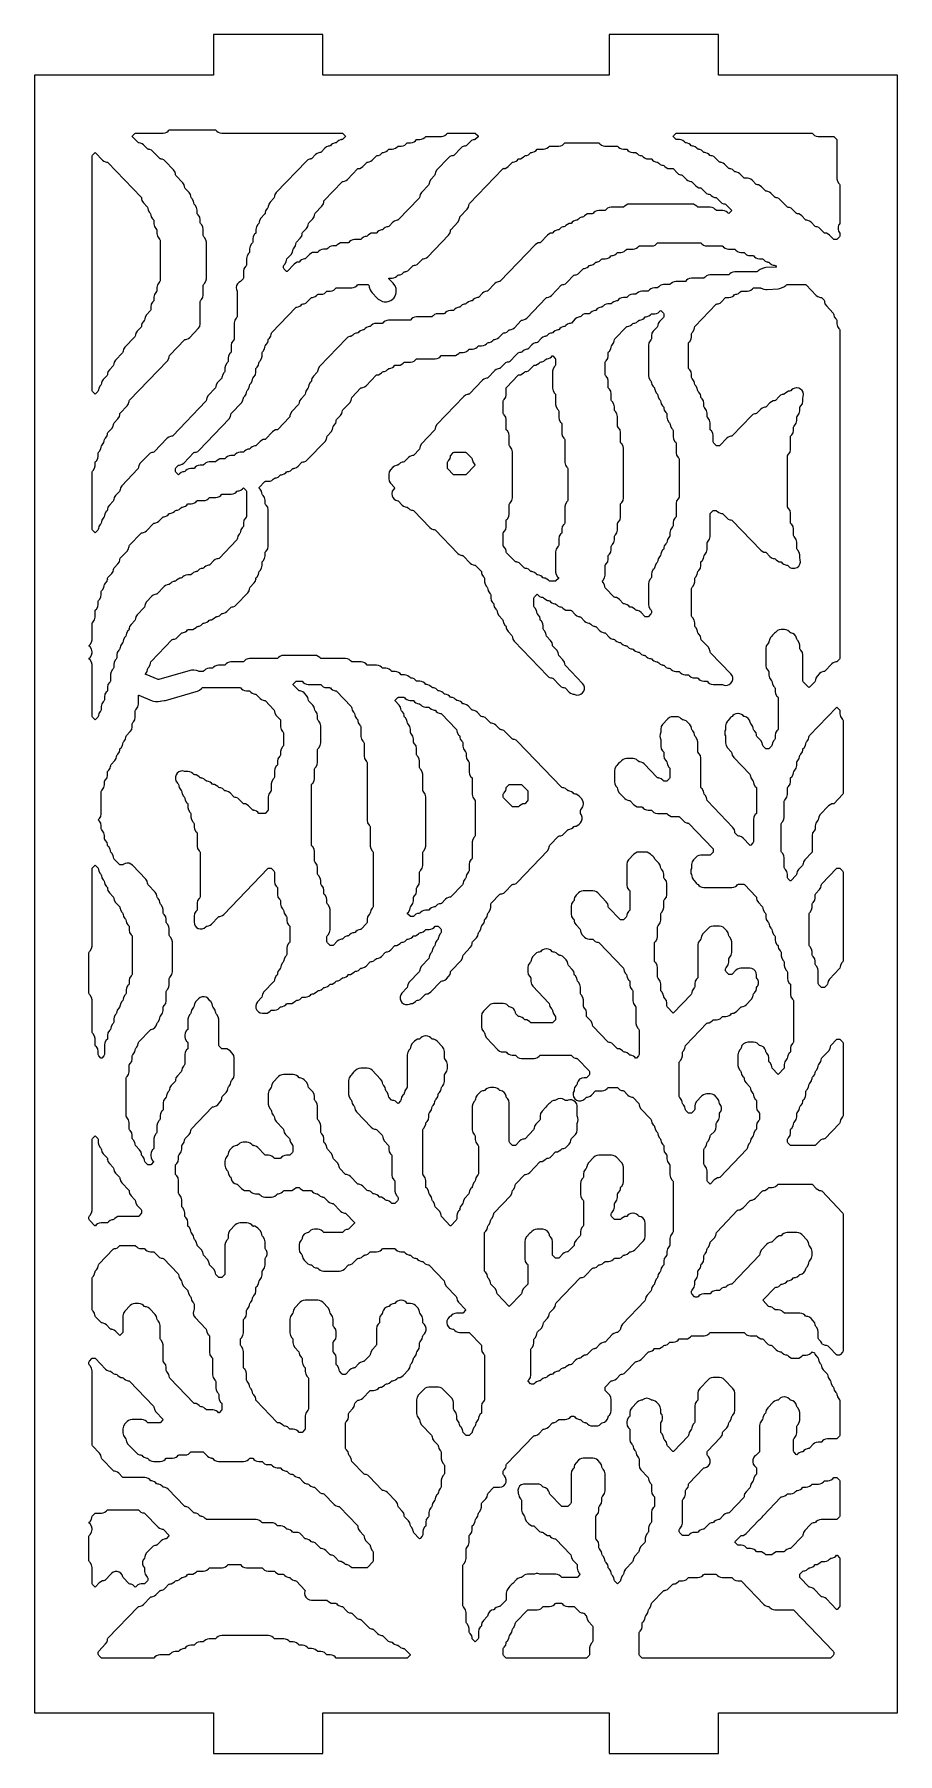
# Model space of a CAD drawing. Header units: millimetres. Extents: x 2 to 65, y 2 to 128.
import ezdxf

# ---------------------------------------------------------------- set-up
doc = ezdxf.new("R2010")
doc.units = ezdxf.units.MM
doc.layers.add('CUT', color=1, linetype='Continuous')

msp = doc.modelspace()

# ---------------------------------------------------------------- linework, layer by layer
at = {"layer": 'CUT'}
for points in [[(44.134, 2), (52.134, 2), (52.134, 5), (65.2679, 5), (65.2679, 125), (52.134, 125), (52.134, 128), (44.134, 128), (44.134, 125), (23.134, 125), (23.134, 128), (15.134, 128), (15.134, 125), (2, 125), (2, 5), (15.134, 5), (15.134, 2), (23.134, 2), (23.134, 5), (44.134, 5)], [(6.2597, 91.6658), (6.2351, 91.7039), (6.2265, 91.7483), (6.2265, 95.9057), (6.2351, 95.9501), (6.2597, 95.9882), (6.314, 96.0448), (6.417, 96.2044), (6.453, 96.3908), (6.453, 96.6145), (6.4616, 96.659), (6.4862, 96.697), (6.5405, 96.7537), (6.6435, 96.9132), (6.6795, 97.0997), (6.6795, 97.3234), (6.6881, 97.3679), (6.7127, 97.4059), (6.767, 97.4625), (6.87, 97.6221), (6.8946, 97.7494), (6.8969, 97.7489), (6.9146, 97.8404), (6.9392, 97.8785), (6.9935, 97.9351), (7.0965, 98.0947), (7.1211, 98.222), (7.1234, 98.2215), (7.1411, 98.313), (7.1657, 98.351), (7.22, 98.4077), (7.323, 98.5672), (7.3476, 98.6945), (7.3499, 98.6941), (7.3676, 98.7856), (7.3922, 98.8236), (7.673, 99.1165), (7.776, 99.2761), (7.8006, 99.4034), (7.803, 99.4029), (7.8207, 99.4944), (7.8452, 99.5325), (8.126, 99.8254), (8.229, 99.985), (8.2536, 100.1123), (8.256, 100.1118), (8.2737, 100.2033), (8.2982, 100.2413), (8.8055, 100.7706), (8.9085, 100.9301), (8.9332, 101.0574), (8.9355, 101.0569), (8.9532, 101.1484), (8.9778, 101.1865), (11.7502, 104.0786), (11.8531, 104.2381), (11.8778, 104.3654), (11.8801, 104.365), (11.8978, 104.4565), (11.9224, 104.4945), (12.9985, 105.6171), (13.0236, 105.637), (13.0888, 105.6459), (13.0884, 105.6486), (13.1677, 105.6593), (13.291, 105.7119), (13.3959, 105.7953), (14.0152, 106.4414), (14.1182, 106.601), (14.1543, 106.7874), (14.1543, 108.4289), (14.1629, 108.4733), (14.1874, 108.5114), (14.2417, 108.568), (14.3447, 108.7276), (14.3808, 108.914), (14.3808, 109.6103), (14.3894, 109.6548), (14.414, 109.6928), (14.4682, 109.7495), (14.5712, 109.909), (14.6073, 110.0955), (14.6073, 112.7653), (14.5712, 112.9518), (14.4682, 113.1113), (14.414, 113.1679), (14.3894, 113.206), (14.3808, 113.2504), (14.3808, 113.7104), (14.3447, 113.8969), (14.2417, 114.0565), (14.1874, 114.1131), (14.1629, 114.1511), (14.1543, 114.1956), (14.1543, 114.4193), (14.1182, 114.6058), (14.0152, 114.7653), (13.9609, 114.822), (13.9364, 114.86), (13.9278, 114.9045), (13.9278, 115.1282), (13.8917, 115.3146), (13.7887, 115.4742), (13.7344, 115.5308), (13.7099, 115.5689), (13.6922, 115.6604), (13.6898, 115.6599), (13.6652, 115.7872), (13.5622, 115.9467), (13.5079, 116.0034), (13.4834, 116.0414), (13.4657, 116.1329), (13.4633, 116.1325), (13.4387, 116.2598), (13.3357, 116.4193), (13.0549, 116.7122), (13.0303, 116.7503), (13.0126, 116.8418), (13.0103, 116.8413), (12.9857, 116.9686), (12.8827, 117.1282), (12.3754, 117.6574), (12.3508, 117.6954), (12.3331, 117.7869), (12.3308, 117.7865), (12.3062, 117.9138), (12.2032, 118.0733), (11.5838, 118.7194), (11.4789, 118.8029), (11.3557, 118.8555), (11.2763, 118.8662), (11.2767, 118.8689), (11.2115, 118.8777), (11.1864, 118.8977), (10.6778, 119.4283), (10.5729, 119.5117), (10.4496, 119.5643), (10.3703, 119.575), (10.3707, 119.5778), (10.3055, 119.5866), (10.2804, 119.6066), (9.9983, 119.9009), (9.8934, 119.9843), (9.7701, 120.0369), (9.6908, 120.0476), (9.6911, 120.0503), (9.626, 120.0592), (9.6008, 120.0791), (9.1976, 120.4998), (9.1782, 120.5274), (9.1976, 120.5551), (9.3743, 120.7394), (9.3995, 120.7594), (9.4313, 120.7637), (11.4494, 120.7637), (11.5822, 120.7817), (11.7055, 120.8343), (11.8103, 120.9177), (11.8659, 120.9757), (11.891, 120.9957), (11.9229, 121), (15.2532, 121), (15.285, 120.9957), (15.3101, 120.9757), (15.3657, 120.9177), (15.4706, 120.8343), (15.5939, 120.7817), (15.7267, 120.7637), (24.54, 120.7637), (24.5718, 120.7594), (24.5969, 120.7394), (24.7737, 120.5551), (24.793, 120.5274), (24.7737, 120.4998), (24.5969, 120.3154), (24.5718, 120.2954), (24.5066, 120.2866), (24.507, 120.2839), (24.4277, 120.2732), (24.3044, 120.2206), (24.1995, 120.1371), (24.1439, 120.0791), (24.1188, 120.0592), (24.0536, 120.0503), (24.054, 120.0476), (23.9746, 120.0369), (23.8514, 119.9843), (23.7465, 119.9009), (23.6909, 119.8429), (23.6658, 119.8229), (23.6006, 119.8141), (23.601, 119.8113), (23.5216, 119.8006), (23.3984, 119.748), (23.2935, 119.6646), (23.0114, 119.3703), (22.9863, 119.3503), (22.9211, 119.3415), (22.9215, 119.3388), (22.8421, 119.328), (22.7188, 119.2754), (22.614, 119.192), (22.3319, 118.8977), (22.3067, 118.8777), (22.2416, 118.8689), (22.2419, 118.8662), (22.1626, 118.8555), (22.0393, 118.8029), (21.9344, 118.7194), (19.7295, 116.4193), (19.6265, 116.2598), (19.6019, 116.1325), (19.5996, 116.1329), (19.5819, 116.0414), (19.5573, 116.0034), (19.2765, 115.7105), (19.1735, 115.5509), (19.1489, 115.4236), (19.1466, 115.4241), (19.1289, 115.3326), (19.1043, 115.2945), (19.05, 115.2379), (18.947, 115.0783), (18.9224, 114.951), (18.9201, 114.9515), (18.9024, 114.86), (18.8778, 114.822), (18.597, 114.529), (18.494, 114.3695), (18.4694, 114.2422), (18.467, 114.2426), (18.4493, 114.1511), (18.4248, 114.1131), (18.3705, 114.0565), (18.2675, 113.8969), (18.2314, 113.7104), (18.2314, 113.4867), (18.2228, 113.4423), (18.1983, 113.4042), (18.144, 113.3476), (18.041, 113.188), (18.0049, 113.0016), (18.0049, 112.7779), (17.9963, 112.7334), (17.9718, 112.6954), (17.9175, 112.6387), (17.8145, 112.4792), (17.7784, 112.2927), (17.7784, 112.069), (17.7698, 112.0246), (17.7453, 111.9865), (17.691, 111.9299), (17.588, 111.7703), (17.5519, 111.5839), (17.5519, 111.1239), (17.5433, 111.0794), (17.5188, 111.0414), (17.4645, 110.9847), (17.3615, 110.8252), (17.3254, 110.6387), (17.3254, 110.1787), (17.3168, 110.1343), (17.2922, 110.0962), (17.1222, 109.9188), (17.096, 109.898), (16.9737, 109.8233), (16.8771, 109.7158), (16.8152, 109.5852), (16.7933, 109.4423), (16.8132, 109.2991), (16.8618, 109.1927), (16.8724, 109.1377), (16.8724, 107.3433), (16.8638, 107.2988), (16.8392, 107.2608), (16.7849, 107.2041), (16.6819, 107.0446), (16.6459, 106.8581), (16.6459, 105.6893), (16.6373, 105.6448), (16.6127, 105.6068), (16.5584, 105.5501), (16.4554, 105.3906), (16.4194, 105.2041), (16.4194, 104.7441), (16.4108, 104.6997), (16.3862, 104.6616), (16.3319, 104.605), (16.2289, 104.4454), (16.1929, 104.259), (16.1929, 104.0353), (16.1843, 103.9908), (16.1597, 103.9528), (16.1054, 103.8961), (16.0024, 103.7366), (15.9664, 103.5501), (15.9664, 103.3264), (15.9578, 103.2819), (15.9332, 103.2439), (15.8789, 103.1873), (15.7759, 103.0277), (15.7513, 102.9004), (15.7489, 102.9009), (15.7312, 102.8094), (15.7067, 102.7713), (15.4259, 102.4784), (15.3229, 102.3188), (15.2983, 102.1915), (15.2959, 102.192), (15.2782, 102.1005), (15.2537, 102.0625), (14.7464, 101.5332), (14.6434, 101.3737), (14.6187, 101.2464), (14.6164, 101.2469), (14.5987, 101.1554), (14.5741, 101.1173), (12.139, 98.577), (12.1139, 98.557), (12.0487, 98.5482), (12.0491, 98.5455), (11.9697, 98.5348), (11.8465, 98.4822), (11.7416, 98.3987), (10.78, 97.3956), (10.7548, 97.3756), (10.6897, 97.3668), (10.69, 97.3641), (10.6107, 97.3533), (10.4874, 97.3008), (10.3825, 97.2173), (9.7632, 96.5712), (9.6602, 96.4117), (9.6356, 96.2844), (9.6332, 96.2848), (9.6155, 96.1933), (9.591, 96.1553), (8.4041, 94.9172), (8.3011, 94.7577), (8.2765, 94.6304), (8.2742, 94.6308), (8.2565, 94.5393), (8.2319, 94.5013), (7.9511, 94.2084), (7.8481, 94.0488), (7.8235, 93.9215), (7.8212, 93.922), (7.8035, 93.8305), (7.7789, 93.7924), (7.4981, 93.4995), (7.3951, 93.3399), (7.3705, 93.2126), (7.3681, 93.2131), (7.3504, 93.1216), (7.3259, 93.0836), (7.2716, 93.0269), (7.1686, 92.8674), (7.144, 92.7401), (7.1416, 92.7405), (7.1239, 92.649), (7.0994, 92.611), (7.0451, 92.5543), (6.9421, 92.3948), (6.9175, 92.2675), (6.9151, 92.2679), (6.8974, 92.1765), (6.8729, 92.1384), (6.8186, 92.0818), (6.7156, 91.9222), (6.691, 91.7949), (6.6886, 91.7954), (6.6709, 91.7039), (6.6464, 91.6658), (6.481, 91.4933), (6.453, 91.4723), (6.425, 91.4933)], [(12.3754, 95.919), (12.3508, 95.957), (12.3422, 96.0015), (12.3422, 96.142), (12.3508, 96.1864), (12.3754, 96.2245), (12.5454, 96.4019), (12.5706, 96.4219), (12.6357, 96.4307), (12.6354, 96.4334), (12.7147, 96.4441), (12.838, 96.4967), (12.9429, 96.5802), (13.678, 97.347), (13.7031, 97.367), (13.7683, 97.3758), (13.7679, 97.3785), (13.8473, 97.3893), (13.9705, 97.4419), (14.0754, 97.5253), (16.2803, 99.8254), (16.3833, 99.985), (16.4079, 100.1123), (16.4103, 100.1118), (16.428, 100.2033), (16.4525, 100.2413), (17.1863, 101.0068), (17.2893, 101.1664), (17.314, 101.2937), (17.3163, 101.2932), (17.334, 101.3847), (17.3586, 101.4228), (17.4129, 101.4794), (17.5158, 101.639), (17.5405, 101.7663), (17.5428, 101.7658), (17.5605, 101.8573), (17.5851, 101.8953), (17.6394, 101.952), (17.7424, 102.1115), (17.767, 102.2388), (17.7693, 102.2384), (17.787, 102.3299), (17.8116, 102.3679), (17.8659, 102.4246), (17.9689, 102.5841), (17.9935, 102.7114), (17.9958, 102.711), (18.0135, 102.8025), (18.0381, 102.8405), (18.0924, 102.8971), (18.1954, 103.0567), (18.2314, 103.2431), (18.2314, 103.4669), (18.24, 103.5113), (18.2646, 103.5494), (18.3189, 103.606), (18.4219, 103.7655), (18.4465, 103.8928), (18.4488, 103.8924), (18.4665, 103.9839), (18.4911, 104.0219), (18.5454, 104.0786), (18.6484, 104.2381), (18.6844, 104.4246), (18.6844, 104.6483), (18.693, 104.6927), (18.7176, 104.7308), (18.7719, 104.7874), (18.8749, 104.947), (18.8995, 105.0743), (18.9019, 105.0738), (18.9196, 105.1653), (18.9441, 105.2034), (18.9984, 105.26), (19.1014, 105.4196), (19.126, 105.5468), (19.1284, 105.5464), (19.1461, 105.6379), (19.1706, 105.6759), (19.2249, 105.7326), (19.3279, 105.8921), (19.3525, 106.0194), (19.3549, 106.019), (19.3726, 106.1105), (19.3971, 106.1485), (21.1527, 107.9799), (21.1779, 107.9999), (21.243, 108.0087), (21.2427, 108.0114), (21.322, 108.0222), (21.4453, 108.0748), (21.5502, 108.1582), (21.6058, 108.2162), (21.6309, 108.2362), (21.6961, 108.245), (21.6957, 108.2477), (21.775, 108.2585), (21.8983, 108.3111), (22.0032, 108.3945), (22.2853, 108.6888), (22.3104, 108.7088), (22.3756, 108.7176), (22.3752, 108.7203), (22.4546, 108.731), (22.5778, 108.7836), (22.6827, 108.8671), (22.7383, 108.9251), (22.7634, 108.9451), (22.7952, 108.9494), (23.0013, 108.9494), (23.1341, 108.9673), (23.2574, 109.0199), (23.3622, 109.1034), (23.4178, 109.1614), (23.443, 109.1814), (23.4748, 109.1857), (23.6808, 109.1857), (23.8136, 109.2036), (23.9369, 109.2562), (24.0418, 109.3396), (24.0973, 109.3976), (24.1225, 109.4176), (24.1543, 109.4219), (25.2664, 109.4219), (25.3992, 109.4399), (25.5224, 109.4925), (25.6273, 109.5759), (25.6829, 109.6339), (25.708, 109.6539), (25.7399, 109.6582), (26.4512, 109.6582), (26.4893, 109.6515), (26.5025, 109.6152), (26.529, 109.4657), (26.5998, 109.2839), (26.6878, 109.1461), (26.7483, 109.0691), (27.1332, 108.6676), (27.2076, 108.6038), (27.3416, 108.5102), (27.5202, 108.4317), (27.6308, 108.4073), (27.8258, 108.4032), (27.9373, 108.4229), (28.1191, 108.4937), (28.2327, 108.5662), (28.3394, 108.6578), (28.4164, 108.7755), (28.4186, 108.7801), (28.4202, 108.7825), (28.4987, 108.9611), (28.5231, 109.0716), (28.5273, 109.2667), (28.5075, 109.3782), (28.4367, 109.56), (28.3488, 109.6977), (28.2882, 109.7748), (27.9856, 110.0905), (27.9662, 110.1181), (27.9708, 110.1247), (27.9731, 110.1265), (28.0049, 110.1308), (28.211, 110.1308), (28.3438, 110.1488), (28.467, 110.2014), (28.5719, 110.2848), (28.6275, 110.3428), (28.6526, 110.3628), (28.7178, 110.3716), (28.7174, 110.3743), (28.7968, 110.385), (28.9201, 110.4376), (29.0249, 110.5211), (29.0805, 110.5791), (29.1057, 110.5991), (29.1708, 110.6079), (29.1705, 110.6106), (29.2498, 110.6213), (29.3731, 110.6739), (29.4779, 110.7574), (29.76, 111.0517), (29.7852, 111.0716), (29.8503, 111.0805), (29.85, 111.0832), (29.9293, 111.0939), (30.0526, 111.1465), (30.1575, 111.2299), (30.4396, 111.5242), (30.4647, 111.5442), (30.5299, 111.553), (30.5295, 111.5558), (30.6089, 111.5665), (30.7321, 111.6191), (30.837, 111.7025), (32.3624, 113.2938), (32.4654, 113.4533), (32.49, 113.5806), (32.4923, 113.5802), (32.51, 113.6716), (32.5346, 113.7097), (33.0419, 114.2389), (33.1449, 114.3985), (33.1695, 114.5258), (33.1719, 114.5253), (33.1896, 114.6168), (33.2141, 114.6548), (33.7214, 115.1841), (33.8244, 115.3436), (33.849, 115.4709), (33.8514, 115.4704), (33.8691, 115.5619), (33.8936, 115.6), (36.3288, 118.1403), (36.3539, 118.1603), (36.4191, 118.1691), (36.4187, 118.1718), (36.4981, 118.1825), (36.6213, 118.2351), (36.7262, 118.3186), (37.0083, 118.6128), (37.0334, 118.6328), (37.0986, 118.6416), (37.0982, 118.6444), (37.1776, 118.6551), (37.3009, 118.7077), (37.4057, 118.7911), (37.4613, 118.8491), (37.4864, 118.8691), (37.5516, 118.8779), (37.5513, 118.8806), (37.6306, 118.8914), (37.7539, 118.944), (37.8587, 119.0274), (37.9143, 119.0854), (37.9395, 119.1054), (38.0046, 119.1142), (38.0043, 119.1169), (38.0836, 119.1277), (38.2069, 119.1803), (38.3118, 119.2637), (38.3674, 119.3217), (38.3925, 119.3417), (38.4577, 119.3505), (38.4573, 119.3532), (38.5366, 119.364), (38.6599, 119.4165), (38.7648, 119.5), (38.8204, 119.558), (38.8455, 119.578), (38.8773, 119.5823), (39.3099, 119.5823), (39.4427, 119.6002), (39.5659, 119.6528), (39.6708, 119.7363), (39.7264, 119.7943), (39.7515, 119.8143), (39.7833, 119.8186), (40.4424, 119.8186), (40.5752, 119.8365), (40.6985, 119.8891), (40.8033, 119.9726), (40.8589, 120.0306), (40.8841, 120.0505), (40.9159, 120.0549), (43.3402, 120.0549), (43.372, 120.0505), (43.3971, 120.0306), (43.4527, 119.9726), (43.5576, 119.8891), (43.6808, 119.8365), (43.8136, 119.8186), (44.6992, 119.8186), (44.731, 119.8143), (44.7562, 119.7943), (44.8118, 119.7363), (44.9166, 119.6528), (45.0399, 119.6002), (45.1727, 119.5823), (45.3787, 119.5823), (45.4106, 119.578), (45.4357, 119.558), (45.4913, 119.5), (45.5961, 119.4165), (45.7194, 119.364), (45.8522, 119.346), (46.0583, 119.346), (46.0901, 119.3417), (46.1152, 119.3217), (46.1708, 119.2637), (46.2757, 119.1803), (46.3989, 119.1277), (46.4783, 119.1169), (46.4779, 119.1142), (46.5431, 119.1054), (46.5682, 119.0854), (46.6238, 119.0274), (46.7287, 118.944), (46.852, 118.8914), (46.9848, 118.8734), (47.1908, 118.8734), (47.2226, 118.8691), (47.2477, 118.8491), (47.3033, 118.7911), (47.4082, 118.7077), (47.5315, 118.6551), (47.6108, 118.6444), (47.6105, 118.6416), (47.6756, 118.6328), (47.7008, 118.6128), (47.7564, 118.5548), (47.8612, 118.4714), (47.9845, 118.4188), (48.0638, 118.4081), (48.0635, 118.4054), (48.1286, 118.3965), (48.1538, 118.3765), (48.2094, 118.3186), (48.3142, 118.2351), (48.4375, 118.1825), (48.5703, 118.1646), (48.7764, 118.1646), (48.8082, 118.1603), (48.8333, 118.1403), (49.1154, 117.846), (49.2203, 117.7625), (49.3435, 117.7099), (49.4229, 117.6992), (49.4225, 117.6965), (49.4877, 117.6877), (49.5128, 117.6677), (49.7949, 117.3734), (49.8998, 117.29), (50.0231, 117.2374), (50.1024, 117.2266), (50.102, 117.2239), (50.1672, 117.2151), (50.1923, 117.1951), (50.4745, 116.9008), (50.5793, 116.8174), (50.7026, 116.7648), (50.7819, 116.7541), (50.7816, 116.7513), (50.8467, 116.7425), (50.8719, 116.7225), (51.154, 116.4283), (51.2588, 116.3448), (51.3821, 116.2922), (51.4615, 116.2815), (51.4611, 116.2788), (51.5263, 116.27), (51.5514, 116.25), (51.607, 116.192), (51.7119, 116.1085), (51.8351, 116.0559), (51.9145, 116.0452), (51.9141, 116.0425), (51.9793, 116.0337), (52.0044, 116.0137), (52.2865, 115.7194), (52.3914, 115.636), (52.5147, 115.5834), (52.594, 115.5726), (52.5936, 115.5699), (52.6588, 115.5611), (52.6839, 115.5411), (53.0872, 115.1205), (53.1065, 115.0928), (53.0872, 115.0652), (52.9151, 114.8857), (52.8872, 114.8647), (52.8592, 114.8857), (52.8083, 114.9388), (52.7034, 115.0223), (52.5801, 115.0749), (52.4473, 115.0928), (52.0148, 115.0928), (51.983, 115.0971), (51.9578, 115.1171), (51.9022, 115.1751), (51.7974, 115.2586), (51.6741, 115.3112), (51.5413, 115.3291), (50.6557, 115.3291), (50.6239, 115.3334), (50.5988, 115.3534), (50.5432, 115.4114), (50.4383, 115.4948), (50.3151, 115.5474), (50.1822, 115.5654), (45.6257, 115.5654), (45.4929, 115.5474), (45.3696, 115.4948), (45.2648, 115.4114), (45.2092, 115.3534), (45.184, 115.3334), (45.1522, 115.3291), (44.2667, 115.3291), (44.1339, 115.3112), (44.0106, 115.2586), (43.9057, 115.1751), (43.8501, 115.1171), (43.825, 115.0971), (43.7932, 115.0928), (43.3606, 115.0928), (43.2278, 115.0749), (43.1046, 115.0223), (42.9997, 114.9388), (42.9441, 114.8808), (42.919, 114.8608), (42.8871, 114.8565), (42.6811, 114.8565), (42.5483, 114.8386), (42.425, 114.786), (42.3202, 114.7025), (42.2646, 114.6445), (42.2394, 114.6246), (42.1743, 114.6157), (42.1746, 114.613), (42.0953, 114.6023), (41.972, 114.5497), (41.8671, 114.4663), (41.8116, 114.4083), (41.7864, 114.3883), (41.7213, 114.3795), (41.7216, 114.3767), (41.6423, 114.366), (41.519, 114.3134), (41.4141, 114.23), (41.3585, 114.172), (41.3334, 114.152), (41.2682, 114.1432), (41.2686, 114.1405), (41.1893, 114.1297), (41.066, 114.0771), (40.9611, 113.9937), (40.9055, 113.9357), (40.8804, 113.9157), (40.8152, 113.9069), (40.8156, 113.9042), (40.7362, 113.8934), (40.613, 113.8408), (40.5081, 113.7574), (40.4525, 113.6994), (40.4274, 113.6794), (40.3622, 113.6706), (40.3626, 113.6679), (40.2832, 113.6571), (40.16, 113.6046), (40.0551, 113.5211), (39.9995, 113.4631), (39.9744, 113.4431), (39.9092, 113.4343), (39.9096, 113.4316), (39.8302, 113.4209), (39.7069, 113.3683), (39.6021, 113.2848), (39.0935, 112.7543), (39.0683, 112.7343), (39.0032, 112.7254), (39.0035, 112.7227), (38.9242, 112.712), (38.8009, 112.6594), (38.696, 112.576), (36.1489, 109.9188), (36.1237, 109.8988), (36.0586, 109.89), (36.0589, 109.8873), (35.9796, 109.8766), (35.8563, 109.824), (35.7514, 109.7405), (35.2428, 109.2099), (35.2177, 109.19), (35.1525, 109.1811), (35.1529, 109.1784), (35.0735, 109.1677), (34.9503, 109.1151), (34.8454, 109.0317), (34.5633, 108.7374), (34.5382, 108.7174), (34.473, 108.7086), (34.4734, 108.7059), (34.394, 108.6951), (34.2707, 108.6425), (34.1659, 108.5591), (34.1103, 108.5011), (34.0852, 108.4811), (34.02, 108.4723), (34.0204, 108.4696), (33.941, 108.4588), (33.8177, 108.4062), (33.7129, 108.3228), (33.6573, 108.2648), (33.6321, 108.2448), (33.567, 108.236), (33.5673, 108.2333), (33.488, 108.2225), (33.3647, 108.17), (33.2598, 108.0865), (33.2042, 108.0285), (33.1791, 108.0085), (33.114, 107.9997), (33.1143, 107.997), (33.035, 107.9863), (32.9117, 107.9337), (32.8068, 107.8502), (32.7512, 107.7922), (32.7261, 107.7722), (32.6943, 107.7679), (32.4882, 107.7679), (32.3554, 107.75), (32.2322, 107.6974), (32.1273, 107.6139), (32.0717, 107.5559), (32.0466, 107.5359), (32.0148, 107.5316), (31.5822, 107.5316), (31.4494, 107.5137), (31.3261, 107.4611), (31.2213, 107.3777), (31.1657, 107.3197), (31.1406, 107.2997), (31.1087, 107.2954), (29.9967, 107.2954), (29.8639, 107.2774), (29.7406, 107.2248), (29.6357, 107.1414), (29.5801, 107.0834), (29.555, 107.0634), (29.5232, 107.0591), (27.9581, 107.0591), (27.8253, 107.0411), (27.702, 106.9885), (27.5971, 106.9051), (27.5415, 106.8471), (27.5164, 106.8271), (27.4846, 106.8228), (27.0521, 106.8228), (26.9192, 106.8048), (26.796, 106.7522), (26.6911, 106.6688), (26.6355, 106.6108), (26.6104, 106.5908), (26.5452, 106.582), (26.5456, 106.5793), (26.4662, 106.5685), (26.343, 106.5159), (26.2381, 106.4325), (26.1825, 106.3745), (26.1574, 106.3545), (26.0922, 106.3457), (26.0926, 106.343), (26.0132, 106.3323), (25.89, 106.2797), (25.7851, 106.1962), (25.7295, 106.1382), (25.7044, 106.1182), (25.6392, 106.1094), (25.6396, 106.1067), (25.5602, 106.096), (25.4369, 106.0434), (25.3321, 105.9599), (25.2765, 105.9019), (25.2513, 105.8819), (25.1862, 105.8731), (25.1865, 105.8704), (25.1072, 105.8597), (24.9839, 105.8071), (24.879, 105.7236), (22.9006, 103.6598), (22.7977, 103.5003), (22.773, 103.373), (22.7707, 103.3734), (22.753, 103.2819), (22.7284, 103.2439), (22.4476, 102.951), (22.3446, 102.7914), (22.32, 102.6641), (22.3177, 102.6646), (22.3, 102.5731), (22.2754, 102.535), (22.2211, 102.4784), (22.1181, 102.3188), (22.0935, 102.1915), (22.0912, 102.192), (22.0735, 102.1005), (22.0489, 102.0625), (21.9946, 102.0058), (21.8916, 101.8463), (21.867, 101.719), (21.8647, 101.7194), (21.847, 101.6279), (21.8224, 101.5899), (21.5416, 101.297), (21.4386, 101.1374), (21.414, 101.0101), (21.4116, 101.0106), (21.3939, 100.9191), (21.3694, 100.881), (20.8621, 100.3518), (20.7591, 100.1923), (20.7345, 100.065), (20.7321, 100.0654), (20.7144, 99.9739), (20.6899, 99.9359), (19.8403, 99.0496), (19.8152, 99.0296), (19.75, 99.0208), (19.7503, 99.0181), (19.671, 99.0074), (19.5477, 98.9548), (19.4429, 98.8713), (18.9342, 98.3408), (18.9091, 98.3208), (18.8439, 98.3119), (18.8443, 98.3092), (18.765, 98.2985), (18.6417, 98.2459), (18.5368, 98.1625), (18.2547, 97.8682), (18.2296, 97.8482), (18.1644, 97.8394), (18.1648, 97.8367), (18.0854, 97.8259), (17.9622, 97.7733), (17.8573, 97.6899), (17.8017, 97.6319), (17.7766, 97.6119), (17.7114, 97.6031), (17.7118, 97.6004), (17.6324, 97.5896), (17.5092, 97.537), (17.4043, 97.4536), (17.3487, 97.3956), (17.3236, 97.3756), (17.2917, 97.3713), (17.0857, 97.3713), (16.9529, 97.3533), (16.8296, 97.3008), (16.7248, 97.2173), (16.6692, 97.1593), (16.644, 97.1393), (16.6122, 97.135), (16.4062, 97.135), (16.2734, 97.1171), (16.1501, 97.0645), (16.0452, 96.981), (15.9896, 96.923), (15.9645, 96.903), (15.9327, 96.8987), (15.7267, 96.8987), (15.5939, 96.8808), (15.4706, 96.8282), (15.3657, 96.7447), (15.3101, 96.6867), (15.285, 96.6668), (15.2532, 96.6624), (14.8206, 96.6624), (14.6878, 96.6445), (14.5646, 96.5919), (14.4597, 96.5085), (14.4041, 96.4505), (14.379, 96.4305), (14.3471, 96.4262), (14.1411, 96.4262), (14.0083, 96.4082), (13.885, 96.3556), (13.7802, 96.2722), (13.7246, 96.2142), (13.6994, 96.1942), (13.6676, 96.1899), (13.4616, 96.1899), (13.3288, 96.1719), (13.2055, 96.1193), (13.1006, 96.0359), (13.045, 95.9779), (13.0199, 95.9579), (12.9547, 95.9491), (12.9551, 95.9464), (12.8758, 95.9356), (12.7525, 95.883), (12.6476, 95.7996), (12.5967, 95.7465), (12.5687, 95.7254), (12.5408, 95.7465)], [(20.5051, 111.5451), (20.5297, 111.5831), (20.8105, 111.876), (20.9135, 112.0356), (20.9381, 112.1629), (20.9404, 112.1624), (20.9581, 112.2539), (20.9827, 112.292), (21.037, 112.3486), (21.14, 112.5082), (21.1646, 112.6355), (21.1669, 112.635), (21.1846, 112.7265), (21.2092, 112.7645), (21.49, 113.0575), (21.593, 113.217), (21.6176, 113.3443), (21.62, 113.3439), (21.6377, 113.4354), (21.6622, 113.4734), (21.943, 113.7663), (22.046, 113.9259), (22.0706, 114.0532), (22.073, 114.0527), (22.0907, 114.1442), (22.1152, 114.1823), (22.396, 114.4752), (22.499, 114.6347), (22.5236, 114.762), (22.526, 114.7616), (22.5437, 114.8531), (22.5682, 114.8911), (23.0756, 115.4203), (23.1785, 115.5799), (23.2032, 115.7072), (23.2055, 115.7067), (23.2232, 115.7982), (23.2478, 115.8363), (24.5504, 117.1951), (24.5755, 117.2151), (24.6407, 117.2239), (24.6403, 117.2266), (24.7196, 117.2374), (24.8429, 117.29), (24.9478, 117.3734), (25.6829, 118.1403), (25.708, 118.1603), (25.7732, 118.1691), (25.7728, 118.1718), (25.8522, 118.1825), (25.9755, 118.2351), (26.0803, 118.3186), (26.3624, 118.6128), (26.3876, 118.6328), (26.4527, 118.6416), (26.4524, 118.6444), (26.5317, 118.6551), (26.655, 118.7077), (26.7598, 118.7911), (27.042, 119.0854), (27.0671, 119.1054), (27.1323, 119.1142), (27.1319, 119.1169), (27.2112, 119.1277), (27.3345, 119.1803), (27.4394, 119.2637), (27.495, 119.3217), (27.5201, 119.3417), (27.5853, 119.3505), (27.5849, 119.3532), (27.6643, 119.364), (27.7875, 119.4165), (27.8924, 119.5), (27.948, 119.558), (27.9731, 119.578), (28.0049, 119.5823), (28.211, 119.5823), (28.3438, 119.6002), (28.467, 119.6528), (28.5719, 119.7363), (28.6275, 119.7943), (28.6526, 119.8143), (28.6845, 119.8186), (28.8905, 119.8186), (29.0233, 119.8365), (29.1466, 119.8891), (29.2514, 119.9726), (29.307, 120.0306), (29.3322, 120.0505), (29.364, 120.0549), (29.57, 120.0549), (29.7028, 120.0728), (29.8261, 120.1254), (29.931, 120.2088), (29.9866, 120.2668), (30.0117, 120.2868), (30.0435, 120.2911), (30.2495, 120.2911), (30.3823, 120.3091), (30.5056, 120.3617), (30.6105, 120.4451), (30.6661, 120.5031), (30.6912, 120.5231), (30.723, 120.5274), (31.8351, 120.5274), (31.9679, 120.5454), (32.0912, 120.598), (32.196, 120.6814), (32.2516, 120.7394), (32.2768, 120.7594), (32.3086, 120.7637), (34.2798, 120.7637), (34.3117, 120.7594), (34.3368, 120.7394), (34.5135, 120.5551), (34.5329, 120.5274), (34.5135, 120.4998), (34.3368, 120.3154), (34.3117, 120.2954), (34.2465, 120.2866), (34.2469, 120.2839), (34.1675, 120.2732), (34.0442, 120.2206), (33.9394, 120.1371), (33.6573, 119.8429), (33.6321, 119.8229), (33.567, 119.8141), (33.5673, 119.8113), (33.488, 119.8006), (33.3647, 119.748), (33.2598, 119.6646), (32.7512, 119.134), (32.7261, 119.114), (32.6609, 119.1052), (32.6613, 119.1025), (32.5819, 119.0917), (32.4587, 119.0392), (32.3538, 118.9557), (31.508, 118.0733), (31.405, 117.9138), (31.3803, 117.7865), (31.378, 117.7869), (31.3603, 117.6954), (31.3357, 117.6574), (31.0549, 117.3645), (30.9519, 117.2049), (30.9273, 117.0776), (30.925, 117.0781), (30.9073, 116.9866), (30.8827, 116.9485), (30.3754, 116.4193), (30.2724, 116.2598), (30.2478, 116.1325), (30.2455, 116.1329), (30.2278, 116.0414), (30.2032, 116.0034), (28.6741, 114.4083), (28.649, 114.3883), (28.5838, 114.3795), (28.5842, 114.3767), (28.5048, 114.366), (28.3815, 114.3134), (28.2767, 114.23), (27.9946, 113.9357), (27.9694, 113.9157), (27.9043, 113.9069), (27.9046, 113.9042), (27.8253, 113.8934), (27.702, 113.8408), (27.5971, 113.7574), (27.5415, 113.6994), (27.5164, 113.6794), (27.4513, 113.6706), (27.4516, 113.6679), (27.3723, 113.6571), (27.249, 113.6046), (27.1441, 113.5211), (27.0885, 113.4631), (27.0634, 113.4431), (27.0316, 113.4388), (26.8255, 113.4388), (26.6927, 113.4209), (26.5695, 113.3683), (26.4646, 113.2848), (26.409, 113.2268), (26.3839, 113.2068), (26.3187, 113.198), (26.3191, 113.1953), (26.2397, 113.1846), (26.1165, 113.132), (26.0116, 113.0485), (25.956, 112.9905), (25.9309, 112.9705), (25.899, 112.9662), (25.4665, 112.9662), (25.3337, 112.9483), (25.2104, 112.8957), (25.1056, 112.8123), (25.05, 112.7543), (25.0248, 112.7343), (24.993, 112.73), (24.5605, 112.73), (24.4277, 112.712), (24.3044, 112.6594), (24.1995, 112.576), (24.1439, 112.518), (24.1188, 112.498), (24.087, 112.4937), (23.8809, 112.4937), (23.7481, 112.4757), (23.6249, 112.4231), (23.52, 112.3397), (23.4644, 112.2817), (23.4393, 112.2617), (23.4075, 112.2574), (23.2014, 112.2574), (23.0686, 112.2394), (22.9453, 112.1868), (22.8405, 112.1034), (22.7849, 112.0454), (22.7598, 112.0254), (22.7279, 112.0211), (22.5219, 112.0211), (22.3891, 112.0031), (22.2658, 111.9505), (22.161, 111.8671), (21.8788, 111.5728), (21.8537, 111.5528), (21.7886, 111.544), (21.7889, 111.5413), (21.7096, 111.5306), (21.5863, 111.478), (21.4814, 111.3945), (21.4258, 111.3365), (21.4007, 111.3165), (21.3355, 111.3077), (21.3359, 111.305), (21.2565, 111.2943), (21.1333, 111.2417), (21.0284, 111.1582), (20.5245, 110.6325), (20.4965, 110.6115), (20.4685, 110.6325), (20.3032, 110.8051), (20.2786, 110.8431), (20.27, 110.8876), (20.27, 111.028), (20.2786, 111.0725), (20.3032, 111.1105), (20.3575, 111.1672), (20.4604, 111.3267), (20.4851, 111.454), (20.4874, 111.4536)], [(49.0132, 120.7394), (49.0384, 120.7594), (49.0702, 120.7637), (58.9692, 120.7637), (59.001, 120.7594), (59.0262, 120.7394), (59.0818, 120.6814), (59.1866, 120.598), (59.3099, 120.5454), (59.4427, 120.5274), (60.5548, 120.5274), (60.5866, 120.5231), (60.6117, 120.5031), (60.7818, 120.3257), (60.8063, 120.2877), (60.8149, 120.2432), (60.8149, 117.4204), (60.851, 117.2339), (60.954, 117.0743), (61.0083, 117.0177), (61.0328, 116.9797), (61.0414, 116.9352), (61.0414, 114.1956), (61.0328, 114.1511), (60.9823, 114.0728), (60.9854, 114.0708), (60.946, 114.0146), (60.9001, 113.8694), (60.9001, 113.7171), (60.946, 113.5719), (60.9854, 113.5157), (60.9823, 113.5137), (61.0328, 113.4354), (61.0414, 113.3909), (61.0414, 113.2504), (61.0328, 113.206), (61.0083, 113.1679), (60.8382, 112.9905), (60.8131, 112.9705), (60.7813, 112.9662), (60.6221, 112.9662), (60.5903, 112.9705), (60.5651, 112.9905), (60.283, 113.2848), (60.1782, 113.3683), (60.0549, 113.4209), (59.9755, 113.4316), (59.9759, 113.4343), (59.9107, 113.4431), (59.8856, 113.4631), (59.6035, 113.7574), (59.4986, 113.8408), (59.3754, 113.8934), (59.296, 113.9042), (59.2964, 113.9069), (59.2312, 113.9157), (59.2061, 113.9357), (58.924, 114.23), (58.8191, 114.3134), (58.6958, 114.366), (58.6165, 114.3767), (58.6169, 114.3795), (58.5517, 114.3883), (58.5266, 114.4083), (58.2445, 114.7025), (58.1396, 114.786), (58.0163, 114.8386), (57.937, 114.8493), (57.9373, 114.852), (57.8722, 114.8608), (57.847, 114.8808), (57.5649, 115.1751), (57.4601, 115.2586), (57.3368, 115.3112), (57.2574, 115.3219), (57.2578, 115.3246), (57.1926, 115.3334), (57.1675, 115.3534), (56.6589, 115.884), (56.554, 115.9674), (56.4308, 116.02), (56.3514, 116.0307), (56.3518, 116.0335), (56.2866, 116.0423), (56.2615, 116.0623), (55.9794, 116.3566), (55.8745, 116.44), (55.7512, 116.4926), (55.6719, 116.5033), (55.6723, 116.506), (55.6071, 116.5149), (55.582, 116.5348), (55.2999, 116.8291), (55.195, 116.9126), (55.0717, 116.9652), (54.9924, 116.9759), (54.9927, 116.9786), (54.9276, 116.9874), (54.9024, 117.0074), (54.6203, 117.3017), (54.5155, 117.3851), (54.3922, 117.4377), (54.2594, 117.4557), (54.0533, 117.4557), (54.0215, 117.46), (53.9964, 117.48), (53.7143, 117.7743), (53.6094, 117.8577), (53.4862, 117.9103), (53.4068, 117.921), (53.4072, 117.9238), (53.342, 117.9326), (53.3169, 117.9526), (53.2613, 118.0106), (53.1564, 118.094), (53.0331, 118.1466), (52.9538, 118.1573), (52.9542, 118.16), (52.889, 118.1689), (52.8639, 118.1889), (52.5818, 118.4831), (52.4769, 118.5666), (52.3536, 118.6192), (52.2743, 118.6299), (52.2746, 118.6326), (52.2095, 118.6414), (52.1843, 118.6614), (51.9022, 118.9557), (51.7974, 119.0392), (51.6741, 119.0917), (51.5947, 119.1025), (51.5951, 119.1052), (51.5299, 119.114), (51.5048, 119.134), (51.4492, 119.192), (51.3443, 119.2754), (51.2211, 119.328), (51.1417, 119.3388), (51.1421, 119.3415), (51.0769, 119.3503), (51.0518, 119.3703), (50.9962, 119.4283), (50.8913, 119.5117), (50.7681, 119.5643), (50.6887, 119.575), (50.6891, 119.5778), (50.6239, 119.5866), (50.5988, 119.6066), (50.5432, 119.6646), (50.4383, 119.748), (50.3151, 119.8006), (50.2357, 119.8113), (50.2361, 119.8141), (50.1709, 119.8229), (50.1458, 119.8429), (50.0902, 119.9009), (49.9853, 119.9843), (49.862, 120.0369), (49.7827, 120.0476), (49.783, 120.0503), (49.7179, 120.0592), (49.6928, 120.0791), (49.6372, 120.1371), (49.5323, 120.2206), (49.409, 120.2732), (49.2762, 120.2911), (49.0702, 120.2911), (49.0384, 120.2954), (49.0132, 120.3154), (48.8365, 120.4998), (48.8171, 120.5274), (48.8365, 120.5551)], [(6.9849, 118.7911), (7.0898, 118.7077), (7.2131, 118.6551), (7.2924, 118.6444), (7.292, 118.6416), (7.3572, 118.6328), (7.3823, 118.6128), (9.8175, 116.0726), (9.842, 116.0345), (9.8597, 115.943), (9.8621, 115.9435), (9.8867, 115.8162), (9.9897, 115.6566), (10.2705, 115.3637), (10.2951, 115.3257), (10.3128, 115.2342), (10.3151, 115.2346), (10.3397, 115.1073), (10.4427, 114.9478), (10.497, 114.8911), (10.5216, 114.8531), (10.5393, 114.7616), (10.5416, 114.762), (10.5662, 114.6347), (10.6692, 114.4752), (10.7235, 114.4186), (10.7481, 114.3805), (10.7567, 114.3361), (10.7567, 114.1123), (10.7927, 113.9259), (10.8957, 113.7663), (10.95, 113.7097), (10.9746, 113.6716), (10.9832, 113.6272), (10.9832, 113.4035), (11.0192, 113.217), (11.1222, 113.0575), (11.1765, 113.0008), (11.2011, 112.9628), (11.2097, 112.9183), (11.2097, 109.9424), (11.2011, 109.898), (11.1765, 109.8599), (11.1222, 109.8033), (11.0192, 109.6437), (10.9832, 109.4573), (10.9832, 109.2336), (10.9746, 109.1891), (10.95, 109.1511), (10.8957, 109.0944), (10.7927, 108.9349), (10.7567, 108.7484), (10.7567, 108.5247), (10.7481, 108.4802), (10.7235, 108.4422), (10.6692, 108.3856), (10.5662, 108.226), (10.5302, 108.0396), (10.5302, 107.8158), (10.5216, 107.7714), (10.497, 107.7333), (10.2162, 107.4404), (10.1132, 107.2809), (10.0886, 107.1536), (10.0862, 107.154), (10.0685, 107.0625), (10.044, 107.0245), (9.9897, 106.9678), (9.8867, 106.8083), (9.8621, 106.681), (9.8597, 106.6815), (9.842, 106.59), (9.8175, 106.5519), (9.5367, 106.259), (9.4337, 106.0994), (9.4091, 105.9721), (9.4067, 105.9726), (9.389, 105.8811), (9.3645, 105.843), (8.6306, 105.0775), (8.5277, 104.918), (8.503, 104.7907), (8.5007, 104.7912), (8.483, 104.6997), (8.4584, 104.6616), (7.9511, 104.1324), (7.8481, 103.9728), (7.8235, 103.8456), (7.8212, 103.846), (7.8035, 103.7545), (7.7789, 103.7165), (7.4981, 103.4235), (7.3951, 103.264), (7.3705, 103.1367), (7.3681, 103.1371), (7.3504, 103.0457), (7.3259, 103.0076), (7.0451, 102.7147), (6.9421, 102.5551), (6.9175, 102.4278), (6.9151, 102.4283), (6.8974, 102.3368), (6.8729, 102.2987), (6.8186, 102.2421), (6.7156, 102.0826), (6.691, 101.9553), (6.6886, 101.9557), (6.6709, 101.8642), (6.6464, 101.8262), (6.481, 101.6536), (6.453, 101.6326), (6.425, 101.6536), (6.2597, 101.8262), (6.2351, 101.8642), (6.2265, 101.9087), (6.2265, 119.0618), (6.2351, 119.1062), (6.2597, 119.1443), (6.425, 119.3168), (6.453, 119.3379), (6.481, 119.3168)], [(18.8877, 95.2204), (18.9128, 95.2404), (18.9446, 95.2447), (19.1506, 95.2447), (19.2835, 95.2627), (19.4067, 95.3153), (19.5116, 95.3987), (19.5672, 95.4567), (19.5923, 95.4767), (19.6575, 95.4855), (19.6571, 95.4882), (19.7365, 95.499), (19.8597, 95.5516), (19.9646, 95.635), (20.0202, 95.693), (20.0453, 95.713), (20.1105, 95.7218), (20.1101, 95.7245), (20.1895, 95.7353), (20.3128, 95.7879), (20.4176, 95.8713), (20.4732, 95.9293), (20.4983, 95.9493), (20.5635, 95.9581), (20.5632, 95.9608), (20.6425, 95.9715), (20.7658, 96.0241), (20.8706, 96.1076), (20.9262, 96.1656), (20.9514, 96.1856), (21.0165, 96.1944), (21.0162, 96.1971), (21.0955, 96.2078), (21.2188, 96.2604), (21.3237, 96.3439), (21.6058, 96.6382), (21.6309, 96.6581), (21.6961, 96.667), (21.6957, 96.6697), (21.775, 96.6804), (21.8983, 96.733), (22.0032, 96.8164), (23.3021, 98.1714), (23.4051, 98.3309), (23.4297, 98.4582), (23.432, 98.4578), (23.4497, 98.5493), (23.4743, 98.5873), (23.7551, 98.8803), (23.8581, 99.0398), (23.8827, 99.1671), (23.885, 99.1666), (23.9027, 99.2581), (23.9273, 99.2962), (23.9816, 99.3528), (24.0846, 99.5124), (24.1092, 99.6397), (24.1115, 99.6392), (24.1292, 99.7307), (24.1538, 99.7688), (24.4346, 100.0617), (24.5376, 100.2212), (24.5622, 100.3485), (24.5646, 100.3481), (24.5823, 100.4396), (24.6068, 100.4776), (25.1141, 101.0068), (25.2171, 101.1664), (25.2417, 101.2937), (25.2441, 101.2932), (25.2618, 101.3847), (25.2863, 101.4228), (25.9094, 102.0728), (25.9345, 102.0927), (25.9997, 102.1016), (25.9993, 102.1043), (26.0787, 102.115), (26.202, 102.1676), (26.3068, 102.251), (27.042, 103.0179), (27.0671, 103.0379), (27.1323, 103.0467), (27.1319, 103.0494), (27.2112, 103.0602), (27.3345, 103.1127), (27.4394, 103.1962), (27.495, 103.2542), (27.5201, 103.2742), (27.5853, 103.283), (27.5849, 103.2857), (27.6643, 103.2964), (27.7875, 103.349), (27.8924, 103.4325), (27.948, 103.4905), (27.9731, 103.5105), (28.0383, 103.5193), (28.0379, 103.522), (28.1173, 103.5327), (28.2405, 103.5853), (28.3454, 103.6688), (28.401, 103.7268), (28.4261, 103.7468), (28.4579, 103.7511), (28.664, 103.7511), (28.7968, 103.769), (28.9201, 103.8216), (29.0249, 103.905), (29.0805, 103.963), (29.1057, 103.983), (29.1375, 103.9873), (29.57, 103.9873), (29.7028, 104.0053), (29.8261, 104.0579), (29.931, 104.1413), (29.9866, 104.1993), (30.0117, 104.2193), (30.0435, 104.2236), (31.3821, 104.2236), (31.5149, 104.2416), (31.6382, 104.2942), (31.743, 104.3776), (31.7986, 104.4356), (31.8237, 104.4556), (31.8556, 104.4599), (32.7411, 104.4599), (32.8739, 104.4779), (32.9972, 104.5305), (33.1021, 104.6139), (33.1577, 104.6719), (33.1828, 104.6919), (33.2146, 104.6962), (33.4207, 104.6962), (33.5535, 104.7142), (33.6767, 104.7668), (33.7816, 104.8502), (33.8372, 104.9082), (33.8623, 104.9282), (33.8941, 104.9325), (34.1002, 104.9325), (34.233, 104.9504), (34.3563, 105.003), (34.4611, 105.0865), (34.5167, 105.1445), (34.5418, 105.1645), (34.5737, 105.1688), (34.7797, 105.1688), (34.9125, 105.1867), (35.0358, 105.2393), (35.1406, 105.3228), (35.1962, 105.3808), (35.2214, 105.4008), (35.2865, 105.4096), (35.2862, 105.4123), (35.3655, 105.423), (35.4888, 105.4756), (35.5937, 105.5591), (35.6493, 105.6171), (35.6744, 105.637), (35.7396, 105.6459), (35.7392, 105.6486), (35.8185, 105.6593), (35.9418, 105.7119), (36.0467, 105.7953), (36.3288, 106.0896), (36.3539, 106.1096), (36.4191, 106.1184), (36.4187, 106.1212), (36.4981, 106.1319), (36.6213, 106.1845), (36.7262, 106.2679), (36.7818, 106.3259), (36.8069, 106.3459), (36.8721, 106.3547), (36.8717, 106.3574), (36.9511, 106.3682), (37.0743, 106.4208), (37.1792, 106.5042), (37.6878, 107.0348), (37.713, 107.0548), (37.7781, 107.0636), (37.7778, 107.0663), (37.8571, 107.077), (37.9804, 107.1296), (38.0852, 107.2131), (39.4999, 108.6888), (39.525, 108.7088), (39.5902, 108.7176), (39.5898, 108.7203), (39.6692, 108.731), (39.7924, 108.7836), (39.8973, 108.8671), (40.6324, 109.6339), (40.6576, 109.6539), (40.7227, 109.6627), (40.7224, 109.6655), (40.8017, 109.6762), (40.925, 109.7288), (41.0299, 109.8122), (41.5385, 110.3428), (41.5636, 110.3628), (41.6288, 110.3716), (41.6284, 110.3743), (41.7077, 110.385), (41.831, 110.4376), (41.9359, 110.5211), (42.218, 110.8154), (42.2431, 110.8354), (42.3083, 110.8442), (42.3079, 110.8469), (42.3873, 110.8576), (42.5105, 110.9102), (42.6154, 110.9937), (42.671, 111.0517), (42.6961, 111.0716), (42.7613, 111.0805), (42.7609, 111.0832), (42.8403, 111.0939), (42.9636, 111.1465), (43.0684, 111.2299), (43.124, 111.2879), (43.1491, 111.3079), (43.2143, 111.3167), (43.214, 111.3195), (43.2933, 111.3302), (43.4166, 111.3828), (43.5214, 111.4662), (43.577, 111.5242), (43.6022, 111.5442), (43.634, 111.5485), (43.84, 111.5485), (43.9728, 111.5665), (44.0961, 111.6191), (44.201, 111.7025), (44.2566, 111.7605), (44.2817, 111.7805), (44.3469, 111.7893), (44.3465, 111.792), (44.4258, 111.8028), (44.5491, 111.8554), (44.654, 111.9388), (44.7096, 111.9968), (44.7347, 112.0168), (44.7665, 112.0211), (44.9726, 112.0211), (45.1054, 112.0391), (45.2286, 112.0916), (45.3335, 112.1751), (45.3891, 112.2331), (45.4142, 112.2531), (45.446, 112.2574), (45.8786, 112.2574), (46.0114, 112.2753), (46.1347, 112.3279), (46.2395, 112.4114), (46.2951, 112.4694), (46.3203, 112.4894), (46.3521, 112.4937), (47.2376, 112.4937), (47.3704, 112.5116), (47.4937, 112.5642), (47.5986, 112.6477), (47.6542, 112.7057), (47.6793, 112.7257), (47.7111, 112.73), (50.8149, 112.73), (50.8467, 112.7257), (50.8719, 112.7057), (50.9275, 112.6477), (51.0323, 112.5642), (51.1556, 112.5116), (51.2884, 112.4937), (52.4005, 112.4937), (52.4323, 112.4894), (52.4574, 112.4694), (52.513, 112.4114), (52.6179, 112.3279), (52.7412, 112.2753), (52.874, 112.2574), (53.3065, 112.2574), (53.3383, 112.2531), (53.3635, 112.2331), (53.4191, 112.1751), (53.5239, 112.0916), (53.6472, 112.0391), (53.78, 112.0211), (53.986, 112.0211), (54.0179, 112.0168), (54.043, 111.9968), (54.0986, 111.9388), (54.2034, 111.8554), (54.3267, 111.8028), (54.4595, 111.7848), (54.6656, 111.7848), (54.6974, 111.7805), (54.7225, 111.7605), (54.7781, 111.7025), (54.883, 111.6191), (55.0062, 111.5665), (55.139, 111.5485), (55.3451, 111.5485), (55.3769, 111.5442), (55.402, 111.5242), (55.4576, 111.4662), (55.5625, 111.3828), (55.6858, 111.3302), (55.7651, 111.3195), (55.7647, 111.3167), (55.8299, 111.3079), (55.855, 111.2879), (55.9106, 111.2299), (56.0155, 111.1465), (56.1388, 111.0939), (56.2181, 111.0832), (56.2178, 111.0805), (56.2829, 111.0716), (56.3081, 111.0517), (56.3739, 110.9829), (56.3912, 110.9578), (56.3615, 110.9511), (55.6141, 110.9049), (55.5173, 110.8893), (55.3593, 110.8476), (55.184, 110.762), (55.0526, 110.6619), (55.0043, 110.616), (54.9948, 110.6106), (54.9538, 110.6034), (53.327, 110.6034), (53.1942, 110.5854), (53.0709, 110.5328), (52.966, 110.4494), (52.9104, 110.3914), (52.8853, 110.3714), (52.8535, 110.3671), (51.5149, 110.3671), (51.3821, 110.3491), (51.2588, 110.2965), (51.154, 110.2131), (51.0984, 110.1551), (51.0733, 110.1351), (51.0414, 110.1308), (50.1559, 110.1308), (50.0231, 110.1128), (49.8998, 110.0603), (49.7949, 109.9768), (49.7393, 109.9188), (49.7142, 109.8988), (49.6824, 109.8945), (49.0233, 109.8945), (48.8905, 109.8766), (48.7673, 109.824), (48.6624, 109.7405), (48.6068, 109.6825), (48.5817, 109.6625), (48.5498, 109.6582), (48.1173, 109.6582), (47.9845, 109.6403), (47.8612, 109.5877), (47.7564, 109.5042), (47.7008, 109.4462), (47.6756, 109.4262), (47.6438, 109.4219), (47.4378, 109.4219), (47.305, 109.404), (47.1817, 109.3514), (47.0768, 109.2679), (47.0212, 109.2099), (46.9961, 109.19), (46.9643, 109.1857), (46.5317, 109.1857), (46.3989, 109.1677), (46.2757, 109.1151), (46.1708, 109.0317), (46.1152, 108.9737), (46.0901, 108.9537), (46.0583, 108.9494), (45.8522, 108.9494), (45.7194, 108.9314), (45.5961, 108.8788), (45.4913, 108.7954), (45.4357, 108.7374), (45.4106, 108.7174), (45.3787, 108.7131), (45.1727, 108.7131), (45.0399, 108.6951), (44.9166, 108.6425), (44.8118, 108.5591), (44.7562, 108.5011), (44.731, 108.4811), (44.6659, 108.4723), (44.6662, 108.4696), (44.5869, 108.4588), (44.4636, 108.4062), (44.3587, 108.3228), (44.3031, 108.2648), (44.278, 108.2448), (44.2462, 108.2405), (44.0402, 108.2405), (43.9073, 108.2225), (43.7841, 108.17), (43.6792, 108.0865), (43.6236, 108.0285), (43.5985, 108.0085), (43.5333, 107.9997), (43.5337, 107.997), (43.4543, 107.9863), (43.3311, 107.9337), (43.2262, 107.8502), (43.1706, 107.7922), (43.1455, 107.7722), (43.0803, 107.7634), (43.0807, 107.7607), (43.0013, 107.75), (42.8781, 107.6974), (42.7732, 107.6139), (42.7176, 107.5559), (42.6925, 107.5359), (42.6606, 107.5316), (42.4546, 107.5316), (42.3218, 107.5137), (42.1985, 107.4611), (42.0937, 107.3777), (42.0381, 107.3197), (42.0129, 107.2997), (41.9478, 107.2908), (41.9481, 107.2881), (41.8688, 107.2774), (41.7455, 107.2248), (41.6406, 107.1414), (41.3585, 106.8471), (41.3334, 106.8271), (41.2682, 106.8183), (41.2686, 106.8156), (41.1893, 106.8048), (41.066, 106.7522), (40.9611, 106.6688), (40.9055, 106.6108), (40.8804, 106.5908), (40.8152, 106.582), (40.8156, 106.5793), (40.7362, 106.5685), (40.613, 106.5159), (40.5081, 106.4325), (40.4525, 106.3745), (40.4274, 106.3545), (40.3622, 106.3457), (40.3626, 106.343), (40.2832, 106.3323), (40.16, 106.2797), (40.0551, 106.1962), (39.9995, 106.1382), (39.9744, 106.1182), (39.9092, 106.1094), (39.9096, 106.1067), (39.8302, 106.096), (39.7069, 106.0434), (39.6021, 105.9599), (39.5465, 105.9019), (39.5213, 105.8819), (39.4562, 105.8731), (39.4565, 105.8704), (39.3772, 105.8597), (39.2539, 105.8071), (39.1491, 105.7236), (38.8669, 105.4294), (38.8418, 105.4094), (38.7767, 105.4006), (38.777, 105.3978), (38.6977, 105.3871), (38.5744, 105.3345), (38.4695, 105.2511), (38.1874, 104.9568), (38.1623, 104.9368), (38.0971, 104.928), (38.0975, 104.9253), (38.0181, 104.9145), (37.8949, 104.8619), (37.79, 104.7785), (37.7344, 104.7205), (37.7093, 104.7005), (37.6441, 104.6917), (37.6445, 104.689), (37.5651, 104.6782), (37.4419, 104.6257), (37.337, 104.5422), (36.8284, 104.0116), (36.8033, 103.9916), (36.7381, 103.9828), (36.7384, 103.9801), (36.6591, 103.9694), (36.5358, 103.9168), (36.431, 103.8333), (36.1489, 103.5391), (36.1237, 103.5191), (36.0586, 103.5103), (36.0589, 103.5075), (35.9796, 103.4968), (35.8563, 103.4442), (35.7514, 103.3608), (35.2428, 102.8302), (35.2177, 102.8102), (35.1525, 102.8014), (35.1529, 102.7987), (35.0735, 102.7879), (34.9503, 102.7354), (34.8454, 102.6519), (33.8838, 101.6488), (33.8586, 101.6288), (33.7935, 101.62), (33.7938, 101.6172), (33.7145, 101.6065), (33.5912, 101.5539), (33.4864, 101.4705), (31.508, 99.4067), (31.405, 99.2471), (31.3803, 99.1198), (31.378, 99.1203), (31.3603, 99.0288), (31.3357, 98.9907), (30.3754, 97.9889), (30.2724, 97.8294), (30.2478, 97.7021), (30.2455, 97.7025), (30.2278, 97.6111), (30.2032, 97.573), (29.8066, 97.1593), (29.7815, 97.1393), (29.7163, 97.1305), (29.7167, 97.1278), (29.6373, 97.1171), (29.5141, 97.0645), (29.4092, 96.981), (29.1271, 96.6867), (29.102, 96.6668), (29.0368, 96.6579), (29.0372, 96.6552), (28.9578, 96.6445), (28.8346, 96.5919), (28.7297, 96.5085), (28.6741, 96.4505), (28.649, 96.4305), (28.5838, 96.4216), (28.5842, 96.4189), (28.5048, 96.4082), (28.3815, 96.3556), (28.2767, 96.2722), (28.1103, 96.0986), (28.0073, 95.9391), (27.9713, 95.7526), (27.9713, 95.4457), (28.0073, 95.2592), (28.1103, 95.0997), (28.3978, 94.7998), (28.4172, 94.7722), (28.3978, 94.7445), (28.3368, 94.6809), (28.2338, 94.5214), (28.1978, 94.3349), (28.1978, 94.3207), (28.2183, 94.179), (28.2781, 94.0489), (28.3723, 93.9411), (28.4931, 93.8645), (28.6308, 93.8252), (28.649, 93.8227), (28.6741, 93.8027), (28.9562, 93.5084), (29.0611, 93.425), (29.1843, 93.3724), (29.2637, 93.3617), (29.2633, 93.3589), (29.3285, 93.3501), (29.3536, 93.3301), (29.4092, 93.2721), (29.5141, 93.1887), (29.6373, 93.1361), (29.7167, 93.1254), (29.7163, 93.1227), (29.7815, 93.1138), (29.8066, 93.0938), (30.9948, 91.8544), (31.0996, 91.771), (31.2229, 91.7184), (31.3023, 91.7077), (31.3019, 91.7049), (31.3671, 91.6961), (31.3922, 91.6761), (33.0333, 89.9641), (33.1382, 89.8807), (33.2615, 89.8281), (33.3408, 89.8174), (33.3405, 89.8146), (33.4056, 89.8058), (33.4308, 89.7858), (33.9394, 89.2553), (34.0442, 89.1718), (34.1675, 89.1192), (34.2469, 89.1085), (34.2465, 89.1058), (34.3117, 89.097), (34.3368, 89.077), (34.7334, 88.6633), (34.7579, 88.6252), (34.7756, 88.5337), (34.778, 88.5342), (34.8026, 88.4069), (34.9056, 88.2473), (34.9599, 88.1907), (34.9844, 88.1527), (34.993, 88.1082), (34.993, 87.8845), (35.0291, 87.698), (35.1321, 87.5385), (35.1864, 87.4818), (35.2109, 87.4438), (35.2286, 87.3523), (35.231, 87.3528), (35.2556, 87.2255), (35.3586, 87.0659), (35.4129, 87.0093), (35.4374, 86.9712), (35.446, 86.9268), (35.446, 86.7031), (35.4821, 86.5166), (35.5851, 86.357), (35.6394, 86.3004), (35.6639, 86.2624), (35.6816, 86.1709), (35.684, 86.1713), (35.7086, 86.044), (35.8116, 85.8845), (35.8659, 85.8278), (35.8905, 85.7898), (35.9082, 85.6983), (35.9105, 85.6987), (35.9351, 85.5715), (36.0381, 85.4119), (36.3189, 85.119), (36.3435, 85.0809), (36.3612, 84.9894), (36.3635, 84.9899), (36.3881, 84.8626), (36.4911, 84.703), (36.5454, 84.6464), (36.57, 84.6084), (36.5877, 84.5169), (36.59, 84.5173), (36.6146, 84.39), (36.7176, 84.2305), (36.9984, 83.9375), (37.023, 83.8995), (37.0407, 83.808), (37.043, 83.8085), (37.0677, 83.6812), (37.1707, 83.5216), (39.6021, 80.9852), (39.7069, 80.9018), (39.8302, 80.8492), (39.9096, 80.8385), (39.9092, 80.8357), (39.9744, 80.8269), (39.9995, 80.8069), (40.5081, 80.2764), (40.613, 80.1929), (40.7362, 80.1403), (40.8156, 80.1296), (40.8152, 80.1269), (40.8804, 80.1181), (40.9055, 80.0981), (41.1876, 79.8038), (41.2925, 79.7203), (41.4158, 79.6677), (41.4951, 79.657), (41.4947, 79.6543), (41.5605, 79.6454), (41.6194, 79.6203), (41.7662, 79.5826), (41.9175, 79.5907), (42.0595, 79.6437), (42.179, 79.7368), (42.2652, 79.8615), (42.3101, 80.0062), (42.3095, 80.1578), (42.2636, 80.3022), (42.1765, 80.4262), (40.9154, 81.7418), (40.8908, 81.7798), (40.8731, 81.8713), (40.8708, 81.8709), (40.8462, 81.9982), (40.7432, 82.1577), (40.4624, 82.4506), (40.4378, 82.4887), (40.4201, 82.5802), (40.4178, 82.5797), (40.3931, 82.707), (40.2902, 82.8666), (40.0094, 83.1595), (39.9848, 83.1975), (39.9671, 83.289), (39.9648, 83.2886), (39.9401, 83.4159), (39.8371, 83.5754), (39.5563, 83.8684), (39.5318, 83.9064), (39.5141, 83.9979), (39.5117, 83.9975), (39.4871, 84.1247), (39.3841, 84.2843), (39.3298, 84.3409), (39.3053, 84.379), (39.2967, 84.4234), (39.2967, 84.6472), (39.2606, 84.8336), (39.1576, 84.9932), (39.1033, 85.0498), (39.0788, 85.0878), (39.0611, 85.1793), (39.0587, 85.1789), (39.0341, 85.3062), (38.9311, 85.4657), (38.8768, 85.5224), (38.8523, 85.5604), (38.8346, 85.6519), (38.8322, 85.6515), (38.8076, 85.7788), (38.7046, 85.9383), (38.6503, 85.9949), (38.6257, 86.033), (38.6172, 86.0774), (38.6172, 86.6905), (38.6257, 86.7349), (38.6503, 86.773), (38.8157, 86.9455), (38.8437, 86.9666), (38.8716, 86.9455), (38.9225, 86.8924), (39.0274, 86.8089), (39.1507, 86.7564), (39.23, 86.7456), (39.2297, 86.7429), (39.2948, 86.7341), (39.32, 86.7141), (39.3756, 86.6561), (39.4804, 86.5727), (39.6037, 86.5201), (39.683, 86.5093), (39.6827, 86.5066), (39.7479, 86.4978), (39.773, 86.4778), (39.8286, 86.4198), (39.9334, 86.3364), (40.0567, 86.2838), (40.1361, 86.2731), (40.1357, 86.2703), (40.2009, 86.2615), (40.226, 86.2415), (40.2816, 86.1835), (40.3865, 86.1001), (40.5097, 86.0475), (40.5891, 86.0368), (40.5887, 86.034), (40.6539, 86.0252), (40.679, 86.0052), (40.7346, 85.9472), (40.8395, 85.8638), (40.9627, 85.8112), (41.0956, 85.7932), (41.3016, 85.7932), (41.3334, 85.7889), (41.3585, 85.769), (41.6406, 85.4747), (41.7455, 85.3912), (41.8688, 85.3386), (41.9481, 85.3279), (41.9478, 85.3252), (42.0129, 85.3164), (42.0381, 85.2964), (42.3202, 85.0021), (42.425, 84.9187), (42.5483, 84.8661), (42.6277, 84.8553), (42.6273, 84.8526), (42.6925, 84.8438), (42.7176, 84.8238), (42.7732, 84.7658), (42.8781, 84.6824), (43.0013, 84.6298), (43.0807, 84.619), (43.0803, 84.6163), (43.1455, 84.6075), (43.1706, 84.5875), (43.4527, 84.2932), (43.5576, 84.2098), (43.6808, 84.1572), (43.7602, 84.1465), (43.7598, 84.1438), (43.825, 84.1349), (43.8501, 84.1149), (44.1322, 83.8207), (44.2371, 83.7372), (44.3604, 83.6846), (44.4397, 83.6739), (44.4393, 83.6712), (44.5045, 83.6624), (44.5296, 83.6424), (44.5852, 83.5844), (44.6901, 83.5009), (44.8134, 83.4483), (44.8927, 83.4376), (44.8924, 83.4349), (44.9575, 83.4261), (44.9827, 83.4061), (45.0383, 83.3481), (45.1431, 83.2646), (45.2664, 83.2121), (45.3457, 83.2013), (45.3454, 83.1986), (45.4106, 83.1898), (45.4357, 83.1698), (45.4913, 83.1118), (45.5961, 83.0284), (45.7194, 82.9758), (45.7988, 82.965), (45.7984, 82.9623), (45.8636, 82.9535), (45.8887, 82.9335), (45.9443, 82.8755), (46.0492, 82.7921), (46.1724, 82.7395), (46.2518, 82.7287), (46.2514, 82.726), (46.3166, 82.7172), (46.3417, 82.6972), (46.3973, 82.6392), (46.5022, 82.5558), (46.6254, 82.5032), (46.7048, 82.4925), (46.7044, 82.4897), (46.7696, 82.4809), (46.7947, 82.4609), (46.8503, 82.4029), (46.9552, 82.3195), (47.0785, 82.2669), (47.1578, 82.2562), (47.1574, 82.2535), (47.2226, 82.2446), (47.2477, 82.2246), (47.3033, 82.1667), (47.4082, 82.0832), (47.5315, 82.0306), (47.6108, 82.0199), (47.6105, 82.0172), (47.6756, 82.0084), (47.7008, 81.9884), (47.7564, 81.9304), (47.8612, 81.8469), (47.9845, 81.7943), (48.0638, 81.7836), (48.0635, 81.7809), (48.1286, 81.7721), (48.1538, 81.7521), (48.2094, 81.6941), (48.3142, 81.6106), (48.4375, 81.558), (48.5169, 81.5473), (48.5165, 81.5446), (48.5817, 81.5358), (48.6068, 81.5158), (48.6624, 81.4578), (48.7673, 81.3743), (48.8905, 81.3218), (49.0233, 81.3038), (49.2294, 81.3038), (49.2612, 81.2995), (49.2863, 81.2795), (49.3419, 81.2215), (49.4468, 81.1381), (49.57, 81.0855), (49.7029, 81.0675), (49.9089, 81.0675), (49.9407, 81.0632), (49.9658, 81.0432), (50.0214, 80.9852), (50.1263, 80.9018), (50.2496, 80.8492), (50.3824, 80.8312), (50.5884, 80.8312), (50.6202, 80.8269), (50.6454, 80.8069), (50.701, 80.7489), (50.8058, 80.6655), (50.9291, 80.6129), (51.0619, 80.5949), (51.2679, 80.5949), (51.2998, 80.5906), (51.3249, 80.5706), (51.3805, 80.5126), (51.4854, 80.4292), (51.6086, 80.3766), (51.7414, 80.3586), (52.4005, 80.3586), (52.4329, 80.3543), (52.4917, 80.3292), (52.6385, 80.2915), (52.7899, 80.2996), (52.9318, 80.3526), (53.0514, 80.4457), (53.1376, 80.5703), (53.1825, 80.7151), (53.1819, 80.8666), (53.136, 81.011), (53.0489, 81.1351), (51.5613, 82.6869), (51.5367, 82.725), (51.519, 82.8165), (51.5167, 82.816), (51.492, 82.9433), (51.389, 83.1029), (50.8817, 83.6321), (50.8572, 83.6701), (50.8395, 83.7616), (50.8371, 83.7612), (50.8125, 83.8885), (50.7095, 84.048), (50.6552, 84.1047), (50.6307, 84.1427), (50.613, 84.2342), (50.6106, 84.2337), (50.586, 84.361), (50.483, 84.5206), (50.4287, 84.5772), (50.4042, 84.6153), (50.3956, 84.6597), (50.3956, 84.8834), (50.3595, 85.0699), (50.2565, 85.2294), (50.2022, 85.2861), (50.1777, 85.3241), (50.1691, 85.3686), (50.1691, 87.3993), (50.1777, 87.4438), (50.2022, 87.4818), (50.2565, 87.5385), (50.3595, 87.698), (50.3956, 87.8845), (50.3956, 88.1082), (50.4042, 88.1527), (50.4287, 88.1907), (50.483, 88.2473), (50.586, 88.4069), (50.6106, 88.5342), (50.613, 88.5337), (50.6307, 88.6252), (50.6552, 88.6633), (50.7095, 88.7199), (50.8125, 88.8795), (50.8486, 89.0659), (50.8486, 89.2896), (50.8572, 89.3341), (50.8817, 89.3721), (50.936, 89.4288), (51.039, 89.5883), (51.0636, 89.7156), (51.066, 89.7152), (51.0837, 89.8067), (51.1082, 89.8447), (51.1625, 89.9014), (51.2655, 90.0609), (51.3016, 90.2474), (51.3016, 90.7074), (51.3102, 90.7518), (51.3348, 90.7899), (51.389, 90.8465), (51.492, 91.0061), (51.5281, 91.1925), (51.5281, 92.8339), (51.5367, 92.8784), (51.5613, 92.9164), (51.7313, 93.0938), (51.7564, 93.1138), (51.7883, 93.1181), (51.9475, 93.1181), (51.9793, 93.1138), (52.0044, 93.0938), (52.06, 93.0359), (52.1649, 92.9524), (52.2881, 92.8998), (52.3675, 92.8891), (52.3671, 92.8864), (52.4323, 92.8776), (52.4574, 92.8576), (52.7395, 92.5633), (52.8444, 92.4798), (52.9677, 92.4272), (53.047, 92.4165), (53.0467, 92.4138), (53.1118, 92.405), (53.137, 92.385), (55.2311, 90.2004), (55.336, 90.117), (55.4593, 90.0644), (55.5386, 90.0536), (55.5382, 90.0509), (55.6034, 90.0421), (55.6285, 90.0221), (55.9106, 89.7278), (56.0155, 89.6444), (56.1388, 89.5918), (56.2181, 89.5811), (56.2178, 89.5784), (56.2829, 89.5695), (56.3081, 89.5495), (56.3637, 89.4915), (56.4685, 89.4081), (56.5918, 89.3555), (56.6711, 89.3448), (56.6708, 89.3421), (56.736, 89.3332), (56.7611, 89.3133), (56.8167, 89.2553), (56.9215, 89.1718), (57.0448, 89.1192), (57.1242, 89.1085), (57.1238, 89.1058), (57.189, 89.097), (57.2141, 89.077), (57.2697, 89.019), (57.3746, 88.9355), (57.4978, 88.8829), (57.5772, 88.8722), (57.5768, 88.8695), (57.5807, 88.869), (57.5976, 88.8694), (57.6306, 88.865), (57.6438, 88.865), (57.6438, 88.8708), (57.7427, 88.8736), (57.8947, 88.9297), (58.0207, 89.0315), (58.1076, 89.1682), (58.1462, 89.3256), (58.1324, 89.487), (58.1153, 89.5266), (58.0968, 89.6218), (58.0968, 89.8455), (58.0608, 90.0319), (57.9578, 90.1915), (57.9035, 90.2481), (57.8789, 90.2862), (57.8703, 90.3306), (57.8703, 90.7906), (57.8343, 90.9771), (57.7313, 91.1366), (57.677, 91.1933), (57.6524, 91.2313), (57.6438, 91.2758), (57.6438, 91.7358), (57.6078, 91.9222), (57.5048, 92.0818), (57.4505, 92.1384), (57.4259, 92.1765), (57.4173, 92.2209), (57.4173, 92.9172), (57.3812, 93.1036), (57.2783, 93.2632), (57.224, 93.3198), (57.1994, 93.3579), (57.1908, 93.4023), (57.1908, 97.0871), (57.1994, 97.1316), (57.224, 97.1696), (57.2783, 97.2262), (57.3812, 97.3858), (57.4173, 97.5723), (57.4173, 98.5048), (57.4259, 98.5493), (57.4505, 98.5873), (57.5048, 98.644), (57.6078, 98.8035), (57.6438, 98.99), (57.6438, 99.2137), (57.6524, 99.2581), (57.677, 99.2962), (57.7313, 99.3528), (57.8343, 99.5124), (57.8703, 99.6988), (57.8703, 99.9226), (57.8789, 99.967), (57.9035, 100.0051), (57.9578, 100.0617), (58.0608, 100.2212), (58.0968, 100.4077), (58.0968, 100.6314), (58.1054, 100.6759), (58.13, 100.7139), (58.1843, 100.7706), (58.2873, 100.9301), (58.3233, 101.1166), (58.3233, 101.3403), (58.3409, 101.4309), (58.3562, 101.4652), (58.3735, 101.6167), (58.3443, 101.7665), (58.2713, 101.9004), (58.1614, 102.0061), (58.0246, 102.0738), (57.8739, 102.097), (57.8571, 102.097), (57.7243, 102.0791), (57.6011, 102.0265), (57.4962, 101.9431), (57.4406, 101.8851), (57.4155, 101.8651), (57.3503, 101.8562), (57.3507, 101.8535), (57.2713, 101.8428), (57.1481, 101.7902), (57.0432, 101.7068), (56.9876, 101.6488), (56.9625, 101.6288), (56.8973, 101.62), (56.8977, 101.6172), (56.8183, 101.6065), (56.695, 101.5539), (56.5902, 101.4705), (56.3081, 101.1762), (56.2829, 101.1562), (56.2178, 101.1474), (56.2181, 101.1447), (56.1388, 101.1339), (56.0155, 101.0813), (55.9106, 100.9979), (55.6285, 100.7036), (55.6034, 100.6836), (55.5382, 100.6748), (55.5386, 100.6721), (55.4593, 100.6614), (55.336, 100.6088), (55.2311, 100.5253), (54.949, 100.231), (54.9239, 100.2111), (54.8587, 100.2022), (54.8591, 100.1995), (54.7797, 100.1888), (54.6565, 100.1362), (54.5516, 100.0528), (53.137, 98.577), (53.1118, 98.557), (53.0467, 98.5482), (53.047, 98.5455), (52.9677, 98.5348), (52.8444, 98.4822), (52.7395, 98.3987), (52.2309, 97.8682), (52.2058, 97.8482), (52.174, 97.8439), (52.0148, 97.8439), (51.983, 97.8482), (51.9578, 97.8682), (51.7878, 98.0456), (51.7632, 98.0836), (51.7546, 98.1281), (51.7546, 98.5881), (51.7185, 98.7745), (51.6156, 98.9341), (51.5613, 98.9907), (51.5367, 99.0288), (51.5281, 99.0732), (51.5281, 99.5332), (51.492, 99.7197), (51.389, 99.8792), (51.3348, 99.9359), (51.3102, 99.9739), (51.3016, 100.0184), (51.3016, 100.2421), (51.2655, 100.4285), (51.1625, 100.5881), (51.1082, 100.6447), (51.0837, 100.6828), (51.0751, 100.7272), (51.0751, 100.951), (51.039, 101.1374), (50.936, 101.297), (50.8817, 101.3536), (50.8572, 101.3916), (50.8395, 101.4831), (50.8371, 101.4827), (50.8125, 101.61), (50.7095, 101.7695), (50.6552, 101.8262), (50.6307, 101.8642), (50.613, 101.9557), (50.6106, 101.9553), (50.586, 102.0826), (50.483, 102.2421), (50.4287, 102.2987), (50.4042, 102.3368), (50.3865, 102.4283), (50.3841, 102.4278), (50.3595, 102.5551), (50.2565, 102.7147), (50.2022, 102.7713), (50.1777, 102.8094), (50.1691, 102.8538), (50.1691, 103.0775), (50.133, 103.264), (50.03, 103.4235), (49.9757, 103.4802), (49.9511, 103.5182), (49.9425, 103.5627), (49.9425, 105.3572), (49.9511, 105.4016), (49.9757, 105.4397), (50.03, 105.4963), (50.133, 105.6558), (50.1691, 105.8423), (50.1691, 106.066), (50.1777, 106.1105), (50.2022, 106.1485), (50.2565, 106.2052), (50.3595, 106.3647), (50.3841, 106.492), (50.3865, 106.4915), (50.4042, 106.583), (50.4287, 106.6211), (51.9578, 108.2162), (51.983, 108.2362), (52.0481, 108.245), (52.0478, 108.2477), (52.1271, 108.2585), (52.2504, 108.3111), (52.3553, 108.3945), (52.6374, 108.6888), (52.6625, 108.7088), (52.6943, 108.7131), (52.9003, 108.7131), (53.0331, 108.731), (53.1564, 108.7836), (53.2613, 108.8671), (53.3169, 108.9251), (53.342, 108.9451), (53.4072, 108.9539), (53.4068, 108.9566), (53.4862, 108.9673), (53.6094, 109.0199), (53.7143, 109.1034), (53.7699, 109.1614), (53.795, 109.1814), (53.8268, 109.1857), (54.2594, 109.1857), (54.3922, 109.2036), (54.5155, 109.2562), (54.6203, 109.3396), (54.6759, 109.3976), (54.7011, 109.4176), (54.7329, 109.4219), (55.1922, 109.4219), (55.2241, 109.4177), (55.2537, 109.4053), (55.2683, 109.3969), (55.4528, 109.3335), (55.6147, 109.3115), (55.7127, 109.3079), (56.5025, 109.3567), (56.5992, 109.3723), (56.7573, 109.414), (56.9326, 109.4997), (57.0639, 109.5997), (57.1122, 109.6456), (57.1217, 109.651), (57.1627, 109.6582), (58.5162, 109.6582), (58.548, 109.6539), (58.5731, 109.6339), (59.3083, 108.8671), (59.4131, 108.7836), (59.5364, 108.731), (59.6158, 108.7203), (59.6154, 108.7176), (59.6806, 108.7088), (59.7057, 108.6888), (59.8757, 108.5114), (59.9003, 108.4733), (59.918, 108.3818), (59.9203, 108.3823), (59.945, 108.255), (60.048, 108.0954), (60.5553, 107.5662), (60.5798, 107.5282), (60.5975, 107.4367), (60.5999, 107.4371), (60.6245, 107.3099), (60.7275, 107.1503), (60.7818, 107.0937), (60.8063, 107.0556), (60.8149, 107.0112), (60.8149, 106.7874), (60.851, 106.601), (60.954, 106.4414), (61.0083, 106.3848), (61.0328, 106.3468), (61.0414, 106.3023), (61.0414, 82.2969), (61.0328, 82.2524), (61.0083, 82.2144), (60.8382, 82.037), (60.8131, 82.017), (60.7479, 82.0081), (60.7483, 82.0054), (60.6689, 81.9947), (60.5457, 81.9421), (60.4408, 81.8587), (59.9322, 81.3281), (59.9071, 81.3081), (59.8419, 81.2993), (59.8423, 81.2966), (59.7629, 81.2858), (59.6396, 81.2332), (59.5348, 81.1498), (59.3684, 80.9763), (59.2654, 80.8167), (59.2408, 80.6894), (59.2385, 80.6899), (59.2208, 80.5984), (59.1962, 80.5603), (58.8043, 80.1515), (58.7764, 80.1305), (58.7484, 80.1515), (58.3565, 80.5603), (58.3319, 80.5984), (58.3233, 80.6428), (58.3233, 82.5206), (58.2873, 82.707), (58.1843, 82.8666), (58.13, 82.9232), (58.1054, 82.9613), (58.0968, 83.0057), (58.0968, 83.2294), (58.0608, 83.4159), (57.9578, 83.5754), (57.9035, 83.6321), (57.8789, 83.6701), (57.8654, 83.74), (57.8127, 83.8858), (57.7179, 84.0085), (57.5901, 84.0962), (57.4415, 84.1405), (57.4191, 84.1435), (57.394, 84.1635), (57.3384, 84.2215), (57.2336, 84.305), (57.1103, 84.3576), (56.9775, 84.3755), (56.7246, 84.3755), (56.5918, 84.3576), (56.4685, 84.305), (56.3637, 84.2215), (56.3081, 84.1635), (56.2504, 84.1177), (56.1869, 84.0785), (56.0891, 83.9674), (56.0251, 83.8684), (55.9708, 83.8117), (55.8678, 83.6522), (55.8432, 83.5249), (55.8409, 83.5253), (55.8232, 83.4338), (55.7986, 83.3958), (55.7443, 83.3392), (55.6413, 83.1796), (55.6052, 82.9931), (55.6052, 81.741), (55.6413, 81.5546), (55.7443, 81.395), (55.7986, 81.3384), (55.8232, 81.3003), (55.8318, 81.2559), (55.8318, 81.0322), (55.8678, 80.8457), (55.9708, 80.6862), (56.0251, 80.6295), (56.0497, 80.5915), (56.0674, 80.5), (56.0697, 80.5004), (56.0943, 80.3731), (56.1973, 80.2136), (56.2516, 80.157), (56.2762, 80.1189), (56.2848, 80.0745), (56.2848, 79.8507), (56.3208, 79.6643), (56.4238, 79.5047), (56.4781, 79.4481), (56.5027, 79.41), (56.5113, 79.3656), (56.5113, 77.0985), (56.5027, 77.0541), (56.4781, 77.016), (56.4238, 76.9594), (56.3208, 76.7999), (56.2848, 76.6134), (56.2848, 76.3897), (56.2762, 76.3452), (56.2516, 76.3072), (56.1973, 76.2505), (56.0943, 76.091), (56.0697, 75.9637), (56.0674, 75.9642), (56.0497, 75.8727), (56.0251, 75.8346), (55.855, 75.6572), (55.8299, 75.6372), (55.7981, 75.6329), (55.6389, 75.6329), (55.6071, 75.6372), (55.582, 75.6572), (55.4119, 75.8346), (55.3873, 75.8727), (55.3696, 75.9642), (55.3673, 75.9637), (55.3427, 76.091), (55.2397, 76.2505), (54.9589, 76.5435), (54.9343, 76.5815), (54.9166, 76.673), (54.9143, 76.6726), (54.8897, 76.7999), (54.7867, 76.9594), (54.7324, 77.016), (54.7078, 77.0541), (54.6901, 77.1456), (54.6878, 77.1451), (54.6632, 77.2724), (54.5602, 77.432), (54.5059, 77.4886), (54.4813, 77.5267), (54.4678, 77.5965), (54.4151, 77.7423), (54.3203, 77.865), (54.1925, 77.9527), (54.0439, 77.9971), (54.0215, 78.0001), (53.9964, 78.0201), (53.9408, 78.0781), (53.8359, 78.1615), (53.7127, 78.2141), (53.5799, 78.2321), (53.5535, 78.2321), (53.4207, 78.2141), (53.2974, 78.1615), (53.1925, 78.0781), (53.137, 78.0201), (53.0793, 77.9742), (53.0158, 77.9351), (52.9179, 77.824), (52.854, 77.7249), (52.7997, 77.6683), (52.6967, 77.5087), (52.6606, 77.3223), (52.6606, 77.0985), (52.6478, 77.0319), (52.6128, 76.9557), (52.5924, 76.8143), (52.6128, 76.673), (52.6478, 76.5968), (52.6606, 76.5301), (52.6606, 76.0701), (52.6967, 75.8837), (52.7997, 75.7241), (53.0805, 75.4312), (53.1051, 75.3932), (53.1228, 75.3017), (53.1251, 75.3021), (53.1497, 75.1748), (53.2527, 75.0153), (54.4396, 73.7772), (54.4641, 73.7392), (54.4818, 73.6477), (54.4842, 73.6481), (54.5088, 73.5208), (54.6118, 73.3613), (54.6661, 73.3046), (54.6906, 73.2666), (54.7083, 73.1751), (54.7107, 73.1755), (54.7353, 73.0482), (54.8383, 72.8887), (54.8926, 72.8321), (54.9171, 72.794), (54.9257, 72.7496), (54.9257, 70.9551), (54.9171, 70.9106), (54.8926, 70.8726), (54.8383, 70.8159), (54.7353, 70.6564), (54.6992, 70.4699), (54.6992, 68.8285), (54.6906, 68.784), (54.6661, 68.746), (54.5007, 68.5735), (54.4727, 68.5524), (54.4447, 68.5735), (53.9408, 69.0992), (53.8359, 69.1826), (53.7127, 69.2352), (53.6333, 69.2459), (53.6337, 69.2487), (53.5685, 69.2575), (53.5434, 69.2775), (53.3733, 69.4549), (53.3488, 69.4929), (53.3311, 69.5844), (53.3287, 69.584), (53.3041, 69.7112), (53.2011, 69.8708), (51.3348, 71.8177), (51.3102, 71.8558), (51.2925, 71.9473), (51.2902, 71.9468), (51.2655, 72.0741), (51.1625, 72.2337), (51.1082, 72.2903), (51.0837, 72.3284), (51.066, 72.4198), (51.0636, 72.4194), (51.039, 72.5467), (50.936, 72.7062), (50.8817, 72.7629), (50.8572, 72.8009), (50.8486, 72.8454), (50.8486, 74.9594), (50.8125, 75.1458), (50.7095, 75.3054), (50.6552, 75.362), (50.6307, 75.4001), (50.6221, 75.4445), (50.6221, 76.1408), (50.586, 76.3273), (50.483, 76.4868), (50.4287, 76.5435), (50.4042, 76.5815), (50.3865, 76.673), (50.3841, 76.6726), (50.3595, 76.7999), (50.2565, 76.9594), (50.2022, 77.016), (50.1777, 77.0541), (50.16, 77.1456), (50.1576, 77.1451), (50.133, 77.2724), (50.03, 77.432), (49.8637, 77.6055), (49.7588, 77.6889), (49.6355, 77.7415), (49.5562, 77.7523), (49.5565, 77.755), (49.4914, 77.7638), (49.4662, 77.7838), (49.4106, 77.8418), (49.3058, 77.9252), (49.1825, 77.9778), (49.0497, 77.9958), (48.7968, 77.9958), (48.664, 77.9778), (48.5408, 77.9252), (48.4359, 77.8418), (48.043, 77.432), (47.94, 77.2724), (47.904, 77.086), (47.904, 76.8623), (47.8911, 76.7956), (47.8561, 76.7194), (47.8357, 76.5781), (47.8561, 76.4367), (47.8911, 76.3605), (47.904, 76.2939), (47.904, 75.8339), (47.94, 75.6474), (48.043, 75.4879), (48.0973, 75.4312), (48.1219, 75.3932), (48.1305, 75.3487), (48.1305, 75.125), (48.1666, 74.9385), (48.2695, 74.779), (48.3238, 74.7224), (48.3484, 74.6843), (48.3661, 74.5928), (48.3684, 74.5933), (48.3931, 74.466), (48.4961, 74.3064), (48.5503, 74.2498), (48.5749, 74.2117), (48.5835, 74.1673), (48.5835, 73.5542), (48.5749, 73.5098), (48.5503, 73.4717), (48.3803, 73.2943), (48.3552, 73.2743), (48.3233, 73.27), (48.1641, 73.27), (48.1323, 73.2743), (48.1072, 73.2943), (48.0516, 73.3523), (47.9467, 73.4358), (47.8235, 73.4884), (47.7441, 73.4991), (47.7445, 73.5018), (47.6793, 73.5106), (47.6542, 73.5306), (46.6926, 74.5338), (46.5877, 74.6172), (46.4644, 74.6698), (46.3851, 74.6805), (46.3854, 74.6833), (46.3203, 74.6921), (46.2951, 74.7121), (46.2395, 74.7701), (46.1347, 74.8535), (46.0114, 74.9061), (45.8786, 74.9241), (45.3992, 74.9241), (45.2664, 74.9061), (45.1431, 74.8535), (45.0383, 74.7701), (44.9827, 74.7121), (44.925, 74.6662), (44.8615, 74.6271), (44.7637, 74.5159), (44.6997, 74.4169), (44.6454, 74.3602), (44.5424, 74.2007), (44.5064, 74.0142), (44.5064, 73.2347), (44.5424, 73.0482), (44.6454, 72.8887), (44.6997, 72.8321), (44.7243, 72.794), (44.742, 72.7025), (44.7443, 72.703), (44.7689, 72.5757), (44.8719, 72.4161), (45.2648, 72.0063), (45.3696, 71.9229), (45.4929, 71.8703), (45.5723, 71.8595), (45.5719, 71.8568), (45.6371, 71.848), (45.6622, 71.828), (45.9443, 71.5337), (46.0492, 71.4503), (46.1724, 71.3977), (46.3052, 71.3797), (46.5113, 71.3797), (46.5431, 71.3754), (46.5682, 71.3555), (46.6238, 71.2975), (46.7287, 71.214), (46.852, 71.1614), (46.9848, 71.1435), (47.1908, 71.1435), (47.2226, 71.1392), (47.2477, 71.1192), (47.3033, 71.0612), (47.4082, 70.9777), (47.5315, 70.9251), (47.6643, 70.9072), (48.3233, 70.9072), (48.3552, 70.9029), (48.3803, 70.8829), (48.4359, 70.8249), (48.5408, 70.7414), (48.664, 70.6888), (48.7968, 70.6709), (49.2294, 70.6709), (49.2612, 70.6666), (49.2863, 70.6466), (49.5684, 70.3523), (49.6733, 70.2689), (49.7966, 70.2163), (49.8759, 70.2055), (49.8755, 70.2028), (49.9407, 70.194), (49.9658, 70.174), (51.7215, 68.3426), (51.746, 68.3046), (51.7546, 68.2601), (51.7546, 68.1196), (51.746, 68.0752), (51.7215, 68.0371), (51.5514, 67.8597), (51.5263, 67.8397), (51.4944, 67.8354), (50.8354, 67.8354), (50.7026, 67.8175), (50.5793, 67.7649), (50.4745, 67.6814), (50.3081, 67.5079), (50.2051, 67.3484), (50.1691, 67.1619), (50.1691, 66.9382), (50.1562, 66.8716), (50.1212, 66.7954), (50.1008, 66.654), (50.1212, 66.5127), (50.1562, 66.4364), (50.1782, 66.3228), (50.1805, 66.3232), (50.2051, 66.1959), (50.3081, 66.0364), (50.3624, 65.9797), (50.4264, 65.8807), (50.5242, 65.7696), (50.5877, 65.7304), (50.6454, 65.6846), (50.701, 65.6266), (50.8058, 65.5431), (50.9291, 65.4905), (51.0619, 65.4726), (53.1268, 65.4726), (53.2597, 65.4905), (53.3829, 65.5431), (53.4878, 65.6266), (53.5434, 65.6846), (53.5685, 65.7046), (53.6003, 65.7089), (53.986, 65.7089), (54.0179, 65.7046), (54.043, 65.6846), (54.8926, 64.7983), (54.9171, 64.7603), (54.9348, 64.6688), (54.9372, 64.6692), (54.9618, 64.5419), (55.0648, 64.3824), (55.3456, 64.0894), (55.3701, 64.0514), (55.3878, 63.9599), (55.3902, 63.9604), (55.4148, 63.8331), (55.5178, 63.6735), (55.5721, 63.6169), (55.5967, 63.5788), (55.6052, 63.5344), (55.6052, 63.3107), (55.6413, 63.1242), (55.7443, 62.9646), (55.7986, 62.908), (55.8232, 62.87), (55.8409, 62.7785), (55.8432, 62.7789), (55.8678, 62.6516), (55.9708, 62.4921), (56.0251, 62.4354), (56.0497, 62.3974), (56.0674, 62.3059), (56.0697, 62.3063), (56.0943, 62.1791), (56.1973, 62.0195), (56.2516, 61.9629), (56.2762, 61.9248), (56.2848, 61.8804), (56.2848, 61.6566), (56.3208, 61.4702), (56.4238, 61.3106), (56.4781, 61.254), (56.5027, 61.216), (56.5204, 61.1245), (56.5227, 61.1249), (56.5473, 60.9976), (56.6503, 60.8381), (56.7046, 60.7814), (56.7292, 60.7434), (56.7378, 60.6989), (56.7378, 60.4752), (56.7739, 60.2888), (56.8768, 60.1292), (56.9311, 60.0726), (56.9557, 60.0345), (56.9643, 59.9901), (56.9643, 59.7663), (57.0004, 59.5799), (57.1034, 59.4203), (57.1576, 59.3637), (57.1822, 59.3257), (57.1908, 59.2812), (57.1908, 58.8212), (57.2269, 58.6347), (57.3299, 58.4752), (57.3842, 58.4186), (57.4087, 58.3805), (57.4173, 58.3361), (57.4173, 57.6398), (57.4534, 57.4533), (57.5564, 57.2938), (57.6107, 57.2371), (57.6352, 57.1991), (57.6438, 57.1546), (57.6438, 54.1787), (57.6352, 54.1343), (57.6107, 54.0962), (57.5564, 54.0396), (57.4534, 53.88), (57.4173, 53.6936), (57.4173, 53.4699), (57.4087, 53.4254), (57.3842, 53.3874), (57.3299, 53.3307), (57.2269, 53.1712), (57.2022, 53.0439), (57.1999, 53.0443), (57.1822, 52.9528), (57.1576, 52.9148), (57.1034, 52.8581), (57.0004, 52.6986), (56.9643, 52.5121), (56.9643, 52.2884), (56.9557, 52.244), (56.9311, 52.2059), (56.5392, 51.7971), (56.5113, 51.7761), (56.4833, 51.7971), (56.0914, 52.2059), (56.0669, 52.244), (56.0492, 52.3355), (56.0468, 52.335), (56.0222, 52.4623), (55.9192, 52.6219), (55.8649, 52.6785), (55.8404, 52.7165), (55.8318, 52.761), (55.8318, 52.9847), (55.7957, 53.1712), (55.6927, 53.3307), (55.6384, 53.3874), (55.6138, 53.4254), (55.6003, 53.4953), (55.5477, 53.6411), (55.4528, 53.7637), (55.325, 53.8514), (55.1764, 53.8958), (55.1541, 53.8988), (55.1289, 53.9188), (55.0733, 53.9768), (54.9685, 54.0603), (54.8452, 54.1128), (54.7124, 54.1308), (54.2879, 54.1308), (54.1188, 54.1014), (53.9697, 54.0165), (53.858, 53.8862), (53.797, 53.7258), (53.7846, 53.6617), (53.76, 53.6236), (53.7057, 53.567), (53.6027, 53.4074), (53.5667, 53.221), (53.5667, 52.4415), (53.6027, 52.255), (53.7057, 52.0954), (53.76, 52.0388), (53.7846, 52.0008), (53.8023, 51.9093), (53.8046, 51.9097), (53.8293, 51.7824), (53.9322, 51.6229), (53.9865, 51.5662), (54.0111, 51.5282), (54.0288, 51.4367), (54.0311, 51.4371), (54.0558, 51.3099), (54.1588, 51.1503), (54.4396, 50.8574), (54.4641, 50.8193), (54.4818, 50.7278), (54.4842, 50.7283), (54.5088, 50.601), (54.6118, 50.4414), (54.6661, 50.3848), (54.6906, 50.3468), (54.7083, 50.2553), (54.7107, 50.2557), (54.7353, 50.1284), (54.8383, 49.9689), (54.8926, 49.9122), (54.9171, 49.8742), (54.9257, 49.8297), (54.9257, 49.3697), (54.9618, 49.1833), (55.0648, 49.0237), (55.1191, 48.9671), (55.1436, 48.929), (55.1522, 48.8846), (55.1522, 48.5078), (55.1436, 48.4634), (55.1191, 48.4253), (55.0648, 48.3687), (54.9618, 48.2091), (54.9257, 48.0227), (54.9257, 47.799), (54.9171, 47.7545), (54.8926, 47.7165), (54.8383, 47.6598), (54.7353, 47.5003), (54.7107, 47.373), (54.7083, 47.3734), (54.6906, 47.2819), (54.6661, 47.2439), (54.6118, 47.1873), (54.5088, 47.0277), (54.4842, 46.9004), (54.4818, 46.9009), (54.4641, 46.8094), (54.4396, 46.7713), (54.3853, 46.7147), (54.2823, 46.5551), (54.2576, 46.4278), (54.2553, 46.4283), (54.2376, 46.3368), (54.213, 46.2987), (52.2309, 44.231), (52.2058, 44.2111), (52.1406, 44.2022), (52.141, 44.1995), (52.0616, 44.1888), (51.9384, 44.1362), (51.8335, 44.0528), (51.5561, 43.7634), (51.5281, 43.7423), (51.5001, 43.7634), (51.3348, 43.9359), (51.3102, 43.9739), (51.3016, 44.0184), (51.3016, 44.7147), (51.2655, 44.9011), (51.1625, 45.0607), (51.1082, 45.1173), (51.0837, 45.1554), (51.0751, 45.1998), (51.0751, 46.2854), (51.0837, 46.3299), (51.1082, 46.3679), (51.1625, 46.4246), (51.2655, 46.5841), (51.2902, 46.7114), (51.2925, 46.711), (51.3102, 46.8025), (51.3348, 46.8405), (51.389, 46.8971), (51.492, 47.0567), (51.5167, 47.184), (51.519, 47.1835), (51.5367, 47.275), (51.5613, 47.3131), (51.8421, 47.606), (51.9451, 47.7655), (51.9811, 47.952), (51.9811, 48.1757), (51.9897, 48.2202), (52.0143, 48.2582), (52.0686, 48.3149), (52.1716, 48.4744), (52.2076, 48.6609), (52.2076, 48.8846), (52.2162, 48.929), (52.2668, 49.0073), (52.2637, 49.0093), (52.3031, 49.0656), (52.3489, 49.2108), (52.3489, 49.363), (52.3031, 49.5082), (52.2637, 49.5645), (52.2668, 49.5665), (52.2162, 49.6448), (52.1985, 49.7363), (52.1962, 49.7359), (52.1716, 49.8631), (52.0686, 50.0227), (51.9022, 50.1962), (51.7974, 50.2797), (51.6741, 50.3323), (51.5413, 50.3502), (51.2884, 50.3502), (51.1556, 50.3323), (51.0323, 50.2797), (50.9275, 50.1962), (50.5346, 49.7864), (50.4316, 49.6269), (50.3956, 49.4404), (50.3956, 49.2167), (50.387, 49.1722), (50.3624, 49.1342), (50.1923, 48.9568), (50.1672, 48.9368), (50.1354, 48.9325), (49.9762, 48.9325), (49.9444, 48.9368), (49.9193, 48.9568), (49.7492, 49.1342), (49.7246, 49.1722), (49.7069, 49.2637), (49.7046, 49.2633), (49.68, 49.3906), (49.577, 49.5501), (49.5227, 49.6068), (49.4981, 49.6448), (49.4804, 49.7363), (49.4781, 49.7359), (49.4535, 49.8631), (49.3505, 50.0227), (49.2962, 50.0793), (49.2716, 50.1174), (49.263, 50.1618), (49.263, 52.6652), (49.2716, 52.7096), (49.2962, 52.7477), (49.3505, 52.8043), (49.4535, 52.9639), (49.4895, 53.1503), (49.4895, 53.374), (49.4981, 53.4185), (49.5227, 53.4565), (49.577, 53.5132), (49.68, 53.6727), (49.7046, 53.8), (49.7069, 53.7996), (49.7246, 53.8911), (49.7492, 53.9291), (51.2783, 55.5242), (51.3034, 55.5442), (51.3686, 55.553), (51.3682, 55.5558), (51.4476, 55.5665), (51.5709, 55.6191), (51.6757, 55.7025), (51.7313, 55.7605), (51.7564, 55.7805), (51.7883, 55.7848), (51.9943, 55.7848), (52.1271, 55.8028), (52.2504, 55.8554), (52.3553, 55.9388), (52.4108, 55.9968), (52.436, 56.0168), (52.4678, 56.0211), (52.6738, 56.0211), (52.8066, 56.0391), (52.9299, 56.0916), (53.0348, 56.1751), (53.0904, 56.2331), (53.1155, 56.2531), (53.1807, 56.2619), (53.1803, 56.2646), (53.2597, 56.2753), (53.3829, 56.3279), (53.4878, 56.4114), (53.7699, 56.7057), (53.795, 56.7257), (53.8602, 56.7345), (53.8598, 56.7372), (53.9392, 56.7479), (54.0624, 56.8005), (54.1673, 56.884), (54.5602, 57.2938), (54.6632, 57.4533), (54.6878, 57.5806), (54.6901, 57.5802), (54.7078, 57.6716), (54.7324, 57.7097), (54.7867, 57.7663), (54.8897, 57.9259), (54.9143, 58.0532), (54.9166, 58.0527), (54.9343, 58.1442), (54.9849, 58.2225), (54.9818, 58.2245), (55.0212, 58.2808), (55.067, 58.426), (55.067, 58.5782), (55.0212, 58.7234), (54.9818, 58.7797), (54.9849, 58.7817), (54.9343, 58.86), (54.9257, 58.9045), (54.9257, 59.0654), (54.9013, 59.2199), (54.8302, 59.3593), (54.7196, 59.4699), (54.5802, 59.5409), (54.4257, 59.5654), (53.78, 59.5654), (53.6472, 59.5474), (53.5239, 59.4948), (53.4191, 59.4114), (53.137, 59.1171), (53.1118, 59.0971), (53.08, 59.0928), (52.9208, 59.0928), (52.889, 59.0971), (52.8639, 59.1171), (52.6938, 59.2945), (52.6692, 59.3326), (52.6606, 59.377), (52.6606, 59.5175), (52.6692, 59.5619), (52.6938, 59.6), (52.7481, 59.6566), (52.8511, 59.8162), (52.8872, 60.0026), (52.8872, 60.2263), (52.8958, 60.2708), (52.9203, 60.3088), (52.9746, 60.3655), (53.0776, 60.525), (53.1137, 60.7115), (53.1137, 61.491), (53.0776, 61.6775), (52.9746, 61.837), (52.9203, 61.8937), (52.8958, 61.9317), (52.8781, 62.0232), (52.8757, 62.0228), (52.8511, 62.1501), (52.7481, 62.3096), (52.5818, 62.4831), (52.4769, 62.5666), (52.3536, 62.6192), (52.2208, 62.6371), (51.7414, 62.6371), (51.6086, 62.6192), (51.4854, 62.5666), (51.3805, 62.4831), (50.9876, 62.0733), (50.8846, 61.9138), (50.86, 61.7865), (50.8577, 61.7869), (50.84, 61.6954), (50.8154, 61.6574), (50.7611, 61.6008), (50.6581, 61.4412), (50.6221, 61.2548), (50.6221, 58.9045), (50.6135, 58.86), (50.5889, 58.822), (50.5346, 58.7653), (50.4316, 58.6058), (50.3956, 58.4193), (50.3956, 58.1956), (50.387, 58.1511), (50.3624, 58.1131), (50.3081, 58.0565), (50.2051, 57.8969), (50.1805, 57.7696), (50.1782, 57.7701), (50.1605, 57.6786), (50.1359, 57.6405), (48.838, 56.2866), (48.81, 56.2655), (48.782, 56.2866), (48.3902, 56.6954), (48.3656, 56.7334), (48.357, 56.7779), (48.357, 57.0016), (48.3209, 57.188), (48.2179, 57.3476), (48.1636, 57.4042), (48.1391, 57.4423), (48.1214, 57.5338), (48.119, 57.5333), (48.0944, 57.6606), (47.9914, 57.8202), (47.9371, 57.8768), (47.9126, 57.9148), (47.904, 57.9593), (47.904, 58.4193), (47.8679, 58.6058), (47.7649, 58.7653), (47.7106, 58.822), (47.6861, 58.86), (47.6775, 58.9045), (47.6775, 59.6007), (47.6414, 59.7872), (47.5384, 59.9467), (47.4841, 60.0034), (47.4596, 60.0414), (47.451, 60.0859), (47.451, 61.4078), (47.4596, 61.4522), (47.4841, 61.4903), (47.5384, 61.5469), (47.6414, 61.7065), (47.6775, 61.8929), (47.6775, 62.5892), (47.6861, 62.6337), (47.7106, 62.6717), (47.7649, 62.7284), (47.8679, 62.8879), (47.904, 63.0744), (47.904, 63.5344), (47.9126, 63.5788), (47.9371, 63.6169), (47.9914, 63.6735), (48.0944, 63.8331), (48.1305, 64.0195), (48.1305, 64.4795), (48.1391, 64.524), (48.1636, 64.562), (48.2179, 64.6187), (48.3209, 64.7782), (48.357, 64.9647), (48.357, 65.7442), (48.3209, 65.9307), (48.2179, 66.0902), (48.1636, 66.1468), (48.1391, 66.1849), (48.1305, 66.2293), (48.1305, 66.4531), (48.0944, 66.6395), (47.9914, 66.7991), (47.9371, 66.8557), (47.9126, 66.8938), (47.8949, 66.9852), (47.8925, 66.9848), (47.8679, 67.1121), (47.7649, 67.2716), (47.4841, 67.5646), (47.4202, 67.6636), (47.3224, 67.7747), (47.2588, 67.8139), (47.2012, 67.8597), (47.1456, 67.9177), (47.0407, 68.0012), (46.9174, 68.0538), (46.7846, 68.0717), (46.3052, 68.0717), (46.1724, 68.0538), (46.0492, 68.0012), (45.9443, 67.9177), (45.5514, 67.5079), (45.4485, 67.3484), (45.4124, 67.1619), (45.4124, 65.6735), (45.4485, 65.4871), (45.5514, 65.3275), (45.6057, 65.2709), (45.6303, 65.2328), (45.6389, 65.1884), (45.6389, 63.8665), (45.6303, 63.822), (45.6057, 63.784), (45.5514, 63.7273), (45.4485, 63.5678), (45.4238, 63.4405), (45.4215, 63.4409), (45.4038, 63.3494), (45.3792, 63.3114), (45.2092, 63.134), (45.184, 63.114), (45.1522, 63.1097), (44.993, 63.1097), (44.9612, 63.114), (44.9361, 63.134), (44.0865, 64.0203), (44.0619, 64.0583), (44.0442, 64.1498), (44.0419, 64.1494), (44.0173, 64.2766), (43.9143, 64.4362), (43.2949, 65.0823), (43.1901, 65.1657), (43.0668, 65.2183), (42.934, 65.2363), (42.2281, 65.2363), (42.0953, 65.2183), (41.972, 65.1657), (41.8671, 65.0823), (41.7008, 64.9088), (41.5978, 64.7492), (41.5732, 64.6219), (41.5709, 64.6224), (41.5532, 64.5309), (41.5286, 64.4928), (41.4743, 64.4362), (41.3713, 64.2766), (41.3352, 64.0902), (41.3352, 63.5469), (41.3713, 63.3605), (41.4743, 63.2009), (41.5286, 63.1443), (41.5532, 63.1062), (41.5709, 63.0148), (41.5732, 63.0152), (41.5978, 62.8879), (41.7008, 62.7284), (41.9816, 62.4354), (42.0062, 62.3974), (42.0239, 62.3059), (42.0262, 62.3063), (42.0508, 62.1791), (42.1538, 62.0195), (42.3202, 61.846), (42.425, 61.7625), (42.5483, 61.7099), (42.6811, 61.692), (42.8871, 61.692), (42.919, 61.6877), (42.9441, 61.6677), (42.9997, 61.6097), (43.1046, 61.5262), (43.2278, 61.4737), (43.3072, 61.4629), (43.3068, 61.4602), (43.372, 61.4514), (43.3971, 61.4314), (45.1527, 59.6), (45.1773, 59.5619), (45.195, 59.4704), (45.1973, 59.4709), (45.2219, 59.3436), (45.3249, 59.1841), (45.3792, 59.1274), (45.4038, 59.0894), (45.4215, 58.9979), (45.4238, 58.9983), (45.4485, 58.871), (45.5514, 58.7115), (45.6057, 58.6548), (45.6303, 58.6168), (45.6389, 58.5723), (45.6389, 58.3486), (45.675, 58.1622), (45.778, 58.0026), (45.8322, 57.946), (45.8568, 57.9079), (45.8654, 57.8635), (45.8654, 57.1672), (45.9015, 56.9807), (46.0045, 56.8212), (46.0588, 56.7645), (46.0833, 56.7265), (46.0919, 56.682), (46.0919, 55.5132), (46.128, 55.3267), (46.231, 55.1672), (46.2853, 55.1105), (46.3098, 55.0725), (46.3184, 55.028), (46.3184, 53.2336), (46.3098, 53.1891), (46.2853, 53.1511), (46.1199, 52.9785), (46.0919, 52.9575), (46.0639, 52.9785), (46.013, 53.0317), (45.9082, 53.1151), (45.7849, 53.1677), (45.7055, 53.1784), (45.7059, 53.1811), (45.6407, 53.19), (45.6156, 53.2099), (45.56, 53.2679), (45.4551, 53.3514), (45.3319, 53.404), (45.2525, 53.4147), (45.2529, 53.4174), (45.1877, 53.4262), (45.1626, 53.4462), (45.107, 53.5042), (45.0021, 53.5877), (44.8789, 53.6403), (44.7995, 53.651), (44.7999, 53.6537), (44.7347, 53.6625), (44.7096, 53.6825), (44.4275, 53.9768), (44.3226, 54.0603), (44.1993, 54.1128), (44.12, 54.1236), (44.1204, 54.1263), (44.0552, 54.1351), (44.0301, 54.1551), (42.954, 55.2776), (42.9294, 55.3157), (42.9117, 55.4072), (42.9094, 55.4067), (42.8847, 55.534), (42.7817, 55.6936), (42.5009, 55.9865), (42.4764, 56.0246), (42.4678, 56.069), (42.4678, 56.2927), (42.4317, 56.4792), (42.3287, 56.6387), (42.2744, 56.6954), (42.2499, 56.7334), (42.2413, 56.7779), (42.2413, 57.2379), (42.2052, 57.4243), (42.1022, 57.5839), (42.0479, 57.6405), (42.0234, 57.6786), (42.0148, 57.723), (42.0148, 58.183), (41.9787, 58.3695), (41.8757, 58.529), (41.8214, 58.5857), (41.7969, 58.6237), (41.7792, 58.7152), (41.7768, 58.7148), (41.7522, 58.842), (41.6492, 59.0016), (41.5949, 59.0582), (41.5704, 59.0963), (41.5527, 59.1878), (41.5503, 59.1873), (41.5257, 59.3146), (41.4227, 59.4742), (41.1419, 59.7671), (41.1173, 59.8051), (41.0996, 59.8966), (41.0973, 59.8962), (41.0727, 60.0235), (40.9697, 60.183), (40.8033, 60.3566), (40.6985, 60.44), (40.5752, 60.4926), (40.4959, 60.5033), (40.4962, 60.506), (40.4311, 60.5149), (40.4059, 60.5348), (40.3503, 60.5928), (40.2455, 60.6763), (40.1222, 60.7289), (40.0428, 60.7396), (40.0432, 60.7423), (39.978, 60.7511), (39.9529, 60.7711), (39.8973, 60.8291), (39.7924, 60.9126), (39.6692, 60.9652), (39.5364, 60.9831), (39.51, 60.9831), (39.3772, 60.9652), (39.2539, 60.9126), (39.1491, 60.8291), (39.0935, 60.7711), (39.0683, 60.7511), (39.0032, 60.7423), (39.0035, 60.7396), (38.9242, 60.7289), (38.8009, 60.6763), (38.696, 60.5928), (38.5297, 60.4193), (38.4267, 60.2598), (38.4021, 60.1325), (38.3997, 60.1329), (38.382, 60.0414), (38.3575, 60.0034), (38.3032, 59.9467), (38.2002, 59.7872), (38.1641, 59.6007), (38.1641, 59.2938), (38.2002, 59.1073), (38.3032, 58.9478), (38.3575, 58.8911), (38.382, 58.8531), (38.3906, 58.8086), (38.3906, 58.5849), (38.4267, 58.3985), (38.5297, 58.2389), (39.7165, 57.0008), (39.7411, 56.9628), (39.7588, 56.8713), (39.7611, 56.8717), (39.7858, 56.7445), (39.8887, 56.5849), (39.943, 56.5283), (39.9676, 56.4902), (39.9853, 56.3987), (39.9876, 56.3992), (40.0123, 56.2719), (40.1153, 56.1123), (40.1696, 56.0557), (40.1941, 56.0176), (40.2027, 55.9732), (40.2027, 55.8327), (40.1941, 55.7883), (40.1696, 55.7502), (39.9995, 55.5728), (39.9744, 55.5528), (39.9425, 55.5485), (38.4243, 55.5485), (38.3925, 55.5528), (38.3674, 55.5728), (38.3118, 55.6308), (38.2069, 55.7143), (38.0836, 55.7668), (38.0043, 55.7776), (38.0046, 55.7803), (37.9395, 55.7891), (37.9143, 55.8091), (37.8587, 55.8671), (37.7539, 55.9505), (37.6306, 56.0031), (37.5513, 56.0139), (37.5516, 56.0166), (37.4864, 56.0254), (37.4613, 56.0454), (37.2913, 56.2228), (37.2667, 56.2608), (37.2532, 56.3307), (37.2005, 56.4765), (37.1057, 56.5992), (36.9779, 56.6869), (36.8293, 56.7312), (36.8069, 56.7343), (36.7818, 56.7543), (36.7262, 56.8123), (36.6213, 56.8957), (36.4981, 56.9483), (36.3653, 56.9662), (35.6594, 56.9662), (35.5266, 56.9483), (35.4033, 56.8957), (35.2984, 56.8123), (34.9056, 56.4024), (34.8026, 56.2429), (34.7665, 56.0564), (34.7665, 55.2769), (34.8026, 55.0904), (34.9056, 54.9309), (34.9599, 54.8743), (34.9844, 54.8362), (35.0021, 54.7447), (35.0045, 54.7452), (35.0291, 54.6179), (35.1321, 54.4583), (35.9779, 53.5759), (36.0828, 53.4925), (36.2061, 53.4399), (36.3389, 53.4219), (36.5449, 53.4219), (36.5767, 53.4176), (36.6019, 53.3976), (36.6575, 53.3396), (36.7623, 53.2562), (36.8856, 53.2036), (37.0184, 53.1857), (37.2244, 53.1857), (37.2563, 53.1814), (37.2814, 53.1614), (37.337, 53.1034), (37.4419, 53.0199), (37.5651, 52.9673), (37.6979, 52.9494), (38.6303, 52.9494), (38.7631, 52.9673), (38.8864, 53.0199), (38.9913, 53.1034), (39.0469, 53.1614), (39.072, 53.1814), (39.1038, 53.1857), (41.3016, 53.1857), (41.3334, 53.1814), (41.3585, 53.1614), (41.4141, 53.1034), (41.519, 53.0199), (41.6423, 52.9673), (41.7216, 52.9566), (41.7213, 52.9539), (41.7864, 52.9451), (41.8116, 52.9251), (42.6611, 52.0388), (42.6857, 52.0008), (42.6943, 51.9563), (42.6943, 51.8158), (42.6857, 51.7714), (42.6611, 51.7333), (42.4911, 51.5559), (42.466, 51.5359), (42.4341, 51.5316), (42.283, 51.5316), (42.1139, 51.5022), (41.9647, 51.4173), (41.8531, 51.287), (41.7921, 51.1266), (41.7797, 51.0625), (41.7551, 51.0245), (41.7008, 50.9678), (41.5978, 50.8083), (41.5732, 50.681), (41.5709, 50.6815), (41.5522, 50.5852), (41.4917, 50.4457), (41.4784, 50.283), (41.5182, 50.1248), (41.6069, 49.9877), (41.7349, 49.8866), (41.8887, 49.832), (42.0519, 49.8299), (42.207, 49.8804), (42.3377, 49.9782), (42.4445, 50.0896), (42.4696, 50.1096), (42.5348, 50.1184), (42.5344, 50.1212), (42.6138, 50.1319), (42.737, 50.1845), (42.8419, 50.2679), (43.124, 50.5622), (43.1491, 50.5822), (43.181, 50.5865), (43.6135, 50.5865), (43.7463, 50.6045), (43.8696, 50.657), (43.9745, 50.7405), (44.0301, 50.7985), (44.0552, 50.8185), (44.087, 50.8228), (44.6992, 50.8228), (44.731, 50.8185), (44.7562, 50.7985), (44.8118, 50.7405), (44.9166, 50.657), (45.0399, 50.6045), (45.1192, 50.5937), (45.1189, 50.591), (45.184, 50.5822), (45.2092, 50.5622), (45.4913, 50.2679), (45.5961, 50.1845), (45.7194, 50.1319), (45.7988, 50.1212), (45.7984, 50.1184), (45.8636, 50.1096), (45.8887, 50.0896), (46.2853, 49.6759), (46.3098, 49.6379), (46.3275, 49.5464), (46.3299, 49.5468), (46.3545, 49.4196), (46.4575, 49.26), (47.1913, 48.4945), (47.2159, 48.4565), (47.2336, 48.365), (47.2359, 48.3654), (47.2605, 48.2381), (47.3635, 48.0786), (47.4178, 48.0219), (47.4424, 47.9839), (47.4601, 47.8924), (47.4624, 47.8928), (47.487, 47.7655), (47.59, 47.606), (47.6443, 47.5494), (47.6689, 47.5113), (47.6866, 47.4198), (47.6889, 47.4203), (47.7135, 47.293), (47.8165, 47.1334), (47.8708, 47.0768), (47.8954, 47.0387), (47.9131, 46.9472), (47.9154, 46.9477), (47.94, 46.8204), (48.043, 46.6608), (48.0973, 46.6042), (48.1219, 46.5662), (48.1305, 46.5217), (48.1305, 46.298), (48.1666, 46.1115), (48.2695, 45.952), (48.3238, 45.8953), (48.3484, 45.8573), (48.357, 45.8128), (48.357, 45.5891), (48.3931, 45.4027), (48.4961, 45.2431), (48.5503, 45.1865), (48.5749, 45.1484), (48.5835, 45.104), (48.5835, 44.4077), (48.6196, 44.2212), (48.7226, 44.0617), (48.7769, 44.0051), (48.8014, 43.967), (48.81, 43.9226), (48.81, 40.2378), (48.8014, 40.1933), (48.7769, 40.1553), (48.7226, 40.0986), (48.6196, 39.9391), (48.5835, 39.7526), (48.5835, 39.2926), (48.5749, 39.2482), (48.5503, 39.2101), (48.4961, 39.1535), (48.3931, 38.9939), (48.357, 38.8075), (48.357, 38.5838), (48.3484, 38.5393), (48.3238, 38.5013), (48.2695, 38.4446), (48.1666, 38.2851), (48.1305, 38.0986), (48.1305, 37.8749), (48.1219, 37.8305), (48.0973, 37.7924), (48.043, 37.7358), (47.94, 37.5762), (47.9154, 37.4489), (47.9131, 37.4494), (47.8954, 37.3579), (47.8708, 37.3198), (47.8165, 37.2632), (47.7135, 37.1036), (47.6889, 36.9764), (47.6866, 36.9768), (47.6689, 36.8853), (47.6443, 36.8473), (47.59, 36.7906), (47.487, 36.6311), (47.4624, 36.5038), (47.4601, 36.5042), (47.4424, 36.4127), (47.4178, 36.3747), (47.3635, 36.3181), (47.2605, 36.1585), (47.2359, 36.0312), (47.2336, 36.0317), (47.2159, 35.9402), (47.1913, 35.9021), (46.9105, 35.6092), (46.8075, 35.4496), (46.7829, 35.3223), (46.7805, 35.3228), (46.7628, 35.2313), (46.7383, 35.1933), (45.0984, 33.4826), (44.9954, 33.3231), (44.9708, 33.1958), (44.9685, 33.1962), (44.9508, 33.1047), (44.9262, 33.0667), (44.7562, 32.8893), (44.731, 32.8693), (44.6659, 32.8605), (44.6662, 32.8577), (44.5869, 32.847), (44.4636, 32.7944), (44.3587, 32.711), (43.8501, 32.1804), (43.825, 32.1604), (43.7598, 32.1516), (43.7602, 32.1489), (43.6808, 32.1382), (43.5576, 32.0856), (43.4527, 32.0021), (43.1706, 31.7078), (43.1455, 31.6878), (43.0803, 31.679), (43.0807, 31.6763), (43.0013, 31.6656), (42.8781, 31.613), (42.7732, 31.5295), (42.4911, 31.2353), (42.466, 31.2153), (42.4008, 31.2065), (42.4011, 31.2037), (42.3218, 31.193), (42.1985, 31.1404), (42.0937, 31.057), (42.0381, 30.999), (42.0129, 30.979), (41.9478, 30.9702), (41.9481, 30.9675), (41.8688, 30.9567), (41.7455, 30.9041), (41.6406, 30.8207), (41.3585, 30.5264), (41.3334, 30.5064), (41.2682, 30.4976), (41.2686, 30.4949), (41.1893, 30.4841), (41.066, 30.4316), (40.9611, 30.3481), (40.9055, 30.2901), (40.8804, 30.2701), (40.8152, 30.2613), (40.8156, 30.2586), (40.7362, 30.2479), (40.613, 30.1953), (40.5081, 30.1118), (40.4525, 30.0538), (40.4274, 30.0338), (40.3622, 30.025), (40.3626, 30.0223), (40.2832, 30.0116), (40.16, 29.959), (40.0551, 29.8755), (39.9995, 29.8175), (39.9744, 29.7976), (39.9092, 29.7887), (39.9096, 29.786), (39.8302, 29.7753), (39.7069, 29.7227), (39.6021, 29.6393), (39.5465, 29.5813), (39.5213, 29.5613), (39.4562, 29.5525), (39.4565, 29.5497), (39.3772, 29.539), (39.2539, 29.4864), (39.1491, 29.403), (39.0935, 29.345), (39.0683, 29.325), (39.0032, 29.3162), (39.0035, 29.3134), (38.9242, 29.3027), (38.8009, 29.2501), (38.696, 29.1667), (38.6404, 29.1087), (38.6153, 29.0887), (38.5835, 29.0844), (38.4243, 29.0844), (38.3925, 29.0887), (38.3674, 29.1087), (38.1906, 29.293), (38.1713, 29.3207), (38.1906, 29.3483), (38.2516, 29.4119), (38.3546, 29.5715), (38.3906, 29.7579), (38.3906, 31.6356), (38.3992, 31.6801), (38.4238, 31.7181), (38.4781, 31.7748), (38.5811, 31.9343), (38.6172, 32.1208), (38.6172, 32.3445), (38.6257, 32.3889), (38.6503, 32.427), (38.7046, 32.4836), (38.8076, 32.6432), (38.8322, 32.7705), (38.8346, 32.77), (38.8523, 32.8615), (38.8768, 32.8996), (39.1576, 33.1925), (39.2606, 33.352), (39.2852, 33.4793), (39.2876, 33.4789), (39.3053, 33.5704), (39.3298, 33.6084), (39.6106, 33.9014), (39.7136, 34.0609), (39.7382, 34.1882), (39.7406, 34.1877), (39.7583, 34.2792), (39.7828, 34.3173), (40.0636, 34.6102), (40.1666, 34.7698), (40.1913, 34.8971), (40.1936, 34.8966), (40.2113, 34.9881), (40.2359, 35.0261), (41.9915, 36.8576), (42.0166, 36.8776), (42.0818, 36.8864), (42.0814, 36.8891), (42.1608, 36.8998), (42.284, 36.9524), (42.3889, 37.0359), (42.8975, 37.5664), (42.9226, 37.5864), (42.9878, 37.5952), (42.9874, 37.5979), (43.0668, 37.6087), (43.1901, 37.6613), (43.2949, 37.7447), (43.3505, 37.8027), (43.3757, 37.8227), (43.4408, 37.8315), (43.4405, 37.8342), (43.5198, 37.845), (43.6431, 37.8976), (43.7479, 37.981), (43.8035, 38.039), (43.8287, 38.059), (43.8605, 38.0633), (44.0665, 38.0633), (44.1993, 38.0813), (44.3226, 38.1338), (44.4275, 38.2173), (44.4831, 38.2753), (44.5082, 38.2953), (44.54, 38.2996), (44.7461, 38.2996), (44.8789, 38.3175), (45.0021, 38.3701), (45.107, 38.4536), (45.1626, 38.5116), (45.1877, 38.5316), (45.2529, 38.5404), (45.2525, 38.5431), (45.3319, 38.5538), (45.4551, 38.6064), (45.56, 38.6899), (45.6156, 38.7479), (45.6407, 38.7678), (45.7059, 38.7767), (45.7055, 38.7794), (45.7849, 38.7901), (45.9082, 38.8427), (46.013, 38.9261), (46.6324, 39.5722), (46.7354, 39.7318), (46.7714, 39.9182), (46.7714, 40.8777), (46.7509, 41.0193), (46.6912, 41.1494), (46.597, 41.2572), (46.4761, 41.3339), (46.3384, 41.3732), (46.3203, 41.3756), (46.2951, 41.3956), (46.2395, 41.4536), (46.1347, 41.537), (46.0114, 41.5896), (45.8786, 41.6076), (45.8522, 41.6076), (45.7194, 41.5896), (45.5961, 41.537), (45.4913, 41.4536), (45.4357, 41.3956), (45.4106, 41.3756), (45.3454, 41.3668), (45.3457, 41.3641), (45.2664, 41.3533), (45.1431, 41.3008), (45.0383, 41.2173), (44.9827, 41.1593), (44.9575, 41.1393), (44.9257, 41.135), (44.54, 41.135), (44.5082, 41.1393), (44.4831, 41.1593), (44.313, 41.3367), (44.2884, 41.3748), (44.2799, 41.4192), (44.2799, 41.5597), (44.2884, 41.6041), (44.313, 41.6422), (44.3673, 41.6988), (44.4703, 41.8584), (44.5064, 42.0448), (44.5064, 42.2685), (44.515, 42.313), (44.5395, 42.351), (44.5938, 42.4077), (44.6968, 42.5672), (44.7329, 42.7537), (44.7329, 42.9774), (44.7415, 43.0219), (44.766, 43.0599), (44.8203, 43.1165), (44.9233, 43.2761), (44.9479, 43.4034), (44.9503, 43.4029), (44.968, 43.4944), (44.9925, 43.5325), (45.0468, 43.5891), (45.1498, 43.7487), (45.1859, 43.9351), (45.1859, 44.951), (45.1498, 45.1374), (45.0468, 45.297), (44.654, 45.7068), (44.5491, 45.7902), (44.4258, 45.8428), (44.293, 45.8608), (43.3606, 45.8608), (43.2278, 45.8428), (43.1046, 45.7902), (42.9997, 45.7068), (42.6068, 45.297), (42.5039, 45.1374), (42.4792, 45.0101), (42.4769, 45.0106), (42.4592, 44.9191), (42.4346, 44.881), (42.3803, 44.8244), (42.2773, 44.6648), (42.2413, 44.4784), (42.2413, 44.2547), (42.2327, 44.2102), (42.2081, 44.1722), (42.1538, 44.1155), (42.0508, 43.956), (42.0148, 43.7695), (42.0148, 42.99), (42.0508, 42.8035), (42.1538, 42.644), (42.2081, 42.5873), (42.2327, 42.5493), (42.2413, 42.5048), (42.2413, 40.7104), (42.2327, 40.6659), (42.2081, 40.6279), (42.1538, 40.5712), (42.0508, 40.4117), (42.0148, 40.2252), (42.0148, 40.0015), (42.0062, 39.957), (41.9816, 39.919), (41.7008, 39.6261), (41.5978, 39.4665), (41.5732, 39.3392), (41.5709, 39.3397), (41.5532, 39.2482), (41.5286, 39.2101), (41.132, 38.7964), (41.1069, 38.7765), (41.0417, 38.7676), (41.0421, 38.7649), (40.9627, 38.7542), (40.8395, 38.7016), (40.7346, 38.6182), (40.4525, 38.3239), (40.4274, 38.3039), (40.3956, 38.2996), (40.2364, 38.2996), (40.2045, 38.3039), (40.1794, 38.3239), (40.0094, 38.5013), (39.9848, 38.5393), (39.9762, 38.5838), (39.9762, 39.5164), (39.9401, 39.7028), (39.8371, 39.8624), (39.7828, 39.919), (39.7583, 39.957), (39.7459, 40.0211), (39.6849, 40.1815), (39.5732, 40.3118), (39.4241, 40.3967), (39.255, 40.4262), (38.8305, 40.4262), (38.6977, 40.4082), (38.5744, 40.3556), (38.4695, 40.2722), (38.4139, 40.2142), (38.3563, 40.1683), (38.2927, 40.1292), (38.1949, 40.0181), (38.131, 39.919), (38.0767, 39.8624), (37.9737, 39.7028), (37.9376, 39.5164), (37.9376, 38.2642), (37.9737, 38.0778), (38.0767, 37.9182), (38.131, 37.8616), (38.1555, 37.8235), (38.1641, 37.7791), (38.1641, 36.4572), (38.1555, 36.4127), (38.131, 36.3747), (37.8502, 36.0818), (37.7472, 35.9222), (37.7226, 35.7949), (37.7202, 35.7954), (37.7025, 35.7039), (37.678, 35.6658), (36.8331, 34.7844), (36.8051, 34.7634), (36.7771, 34.7844), (35.9322, 35.6658), (35.9077, 35.7039), (35.89, 35.7954), (35.8876, 35.7949), (35.863, 35.9222), (35.76, 36.0818), (35.4792, 36.3747), (35.4546, 36.4127), (35.4369, 36.5042), (35.4346, 36.5038), (35.41, 36.6311), (35.307, 36.7906), (35.2527, 36.8473), (35.2281, 36.8853), (35.2104, 36.9768), (35.2081, 36.9764), (35.1835, 37.1036), (35.0805, 37.2632), (35.0262, 37.3198), (35.0016, 37.3579), (34.993, 37.4023), (34.993, 40.142), (35.0016, 40.1864), (35.0262, 40.2245), (35.0805, 40.2811), (35.1835, 40.4407), (35.2081, 40.5679), (35.2104, 40.5675), (35.2281, 40.659), (35.2527, 40.697), (35.307, 40.7537), (35.41, 40.9132), (35.4346, 41.0405), (35.4369, 41.0401), (35.4546, 41.1316), (35.4792, 41.1696), (35.5335, 41.2262), (35.6365, 41.3858), (35.6611, 41.5131), (35.6634, 41.5126), (35.6811, 41.6041), (35.7057, 41.6422), (36.8925, 42.8803), (36.9955, 43.0398), (37.0202, 43.1671), (37.0225, 43.1666), (37.0402, 43.2581), (37.0648, 43.2962), (37.119, 43.3528), (37.222, 43.5124), (37.2467, 43.6397), (37.249, 43.6392), (37.2667, 43.7307), (37.2913, 43.7688), (37.9143, 44.4187), (37.9395, 44.4387), (38.0046, 44.4475), (38.0043, 44.4503), (38.0836, 44.461), (38.2069, 44.5136), (38.3118, 44.597), (39.0469, 45.3639), (39.072, 45.3839), (39.1372, 45.3927), (39.1368, 45.3954), (39.2162, 45.4061), (39.3394, 45.4587), (39.4443, 45.5422), (39.4999, 45.6002), (39.525, 45.6202), (39.5902, 45.629), (39.5898, 45.6317), (39.6692, 45.6424), (39.7924, 45.695), (39.8973, 45.7785), (40.1794, 46.0728), (40.2045, 46.0927), (40.2697, 46.1016), (40.2693, 46.1043), (40.3487, 46.115), (40.472, 46.1676), (40.5768, 46.251), (40.6324, 46.309), (40.6576, 46.329), (40.7227, 46.3378), (40.7224, 46.3406), (40.8017, 46.3513), (40.925, 46.4039), (41.0299, 46.4873), (41.1962, 46.6608), (41.2992, 46.8204), (41.3238, 46.9477), (41.3261, 46.9472), (41.3438, 47.0387), (41.3684, 47.0768), (41.6492, 47.3697), (41.7522, 47.5293), (41.7883, 47.7157), (41.7883, 48.1757), (41.8011, 48.2423), (41.8361, 48.3186), (41.8565, 48.4599), (41.8361, 48.6013), (41.8011, 48.6775), (41.7883, 48.7441), (41.7883, 49.4051), (41.7844, 49.4051), (41.787, 49.4755), (41.7455, 49.6238), (41.6608, 49.7524), (41.5409, 49.8492), (41.3973, 49.9049), (41.2436, 49.9143), (41.1269, 49.8846), (41.0751, 49.8776), (40.9159, 49.8776), (40.8841, 49.8819), (40.8538, 49.906), (40.7073, 49.9868), (40.5425, 50.0148), (40.3776, 49.9868), (40.2312, 49.906), (40.2009, 49.8819), (40.1357, 49.8731), (40.1361, 49.8704), (40.0567, 49.8597), (39.9334, 49.8071), (39.8286, 49.7236), (39.773, 49.6656), (39.7154, 49.6198), (39.6518, 49.5807), (39.554, 49.4695), (39.49, 49.3705), (39.2092, 49.0775), (39.1062, 48.918), (39.0702, 48.7315), (39.0702, 48.5078), (39.0616, 48.4634), (39.037, 48.4253), (38.7562, 48.1324), (38.6532, 47.9728), (38.6286, 47.8456), (38.6262, 47.846), (38.6086, 47.7545), (38.584, 47.7165), (37.9609, 47.0665), (37.9358, 47.0465), (37.8706, 47.0377), (37.871, 47.035), (37.7916, 47.0242), (37.6684, 46.9716), (37.5635, 46.8882), (37.2814, 46.5939), (37.2563, 46.5739), (37.2244, 46.5696), (37.0653, 46.5696), (37.0334, 46.5739), (37.0083, 46.5939), (36.8382, 46.7713), (36.8137, 46.8094), (36.8051, 46.8538), (36.8051, 49.6767), (36.769, 49.8631), (36.666, 50.0227), (36.6117, 50.0793), (36.5872, 50.1174), (36.5737, 50.1872), (36.521, 50.333), (36.4262, 50.4557), (36.2983, 50.5434), (36.1498, 50.5878), (36.1274, 50.5908), (36.1023, 50.6108), (36.0467, 50.6688), (35.9418, 50.7522), (35.8185, 50.8048), (35.6857, 50.8228), (35.4329, 50.8228), (35.3, 50.8048), (35.1768, 50.7522), (35.0719, 50.6688), (35.0163, 50.6108), (34.9912, 50.5908), (34.926, 50.582), (34.9264, 50.5793), (34.847, 50.5685), (34.7238, 50.5159), (34.6189, 50.4325), (34.4526, 50.259), (34.3496, 50.0994), (34.3249, 49.9721), (34.3226, 49.9726), (34.3049, 49.8811), (34.2803, 49.843), (34.226, 49.7864), (34.1231, 49.6269), (34.087, 49.4404), (34.087, 47.7157), (34.1231, 47.5293), (34.226, 47.3697), (34.2803, 47.3131), (34.3049, 47.275), (34.3135, 47.2306), (34.3135, 47.0069), (34.3496, 46.8204), (34.4526, 46.6608), (34.5069, 46.6042), (34.5314, 46.5662), (34.54, 46.5217), (34.54, 44.491), (34.5314, 44.4465), (34.5069, 44.4085), (34.4526, 44.3518), (34.3496, 44.1923), (34.3249, 44.065), (34.3226, 44.0654), (34.3049, 43.9739), (34.2803, 43.9359), (34.226, 43.8792), (34.1231, 43.7197), (34.0984, 43.5924), (34.0961, 43.5928), (34.0784, 43.5013), (34.0538, 43.4633), (33.9995, 43.4067), (33.8965, 43.2471), (33.8719, 43.1198), (33.8696, 43.1203), (33.8519, 43.0288), (33.8273, 42.9907), (33.5465, 42.6978), (33.4435, 42.5382), (33.4189, 42.411), (33.4166, 42.4114), (33.3989, 42.3199), (33.3743, 42.2819), (33.32, 42.2252), (33.217, 42.0657), (33.1924, 41.9384), (33.1901, 41.9388), (33.1724, 41.8473), (33.1478, 41.8093), (33.0935, 41.7527), (32.9905, 41.5931), (32.9545, 41.4066), (32.9545, 41.1829), (32.9459, 41.1385), (32.9213, 41.1004), (32.5294, 40.6916), (32.5014, 40.6706), (32.4735, 40.6916), (31.8551, 41.3367), (31.8305, 41.3748), (31.8128, 41.4663), (31.8105, 41.4658), (31.7858, 41.5931), (31.6829, 41.7527), (31.4021, 42.0456), (31.3775, 42.0836), (31.3598, 42.1751), (31.3575, 42.1747), (31.3328, 42.302), (31.2298, 42.4615), (31.1755, 42.5182), (31.151, 42.5562), (31.1333, 42.6477), (31.1309, 42.6472), (31.1063, 42.7745), (31.0033, 42.9341), (30.949, 42.9907), (30.9245, 43.0288), (30.9068, 43.1203), (30.9044, 43.1198), (30.8798, 43.2471), (30.7768, 43.4067), (30.7225, 43.4633), (30.698, 43.5013), (30.6894, 43.5458), (30.6894, 44.0058), (30.6533, 44.1923), (30.5503, 44.3518), (30.496, 44.4085), (30.4715, 44.4465), (30.4629, 44.491), (30.4629, 47.7031), (30.4715, 47.7476), (30.496, 47.7856), (30.5503, 47.8423), (30.6533, 48.0018), (30.6779, 48.1291), (30.6803, 48.1287), (30.698, 48.2202), (30.7225, 48.2582), (30.7768, 48.3149), (30.8798, 48.4744), (30.9159, 48.6609), (30.9159, 48.8846), (30.9245, 48.929), (30.949, 48.9671), (31.0033, 49.0237), (31.1063, 49.1833), (31.1309, 49.3106), (31.1333, 49.3101), (31.151, 49.4016), (31.1755, 49.4397), (31.2298, 49.4963), (31.3328, 49.6558), (31.3575, 49.7831), (31.3598, 49.7827), (31.3775, 49.8742), (31.4021, 49.9122), (31.4563, 49.9689), (31.5593, 50.1284), (31.584, 50.2557), (31.5863, 50.2553), (31.604, 50.3468), (31.6286, 50.3848), (31.6829, 50.4414), (31.7858, 50.601), (31.8105, 50.7283), (31.8128, 50.7278), (31.8305, 50.8193), (31.8551, 50.8574), (31.9094, 50.914), (32.0124, 51.0736), (32.0484, 51.26), (32.0484, 51.72), (32.057, 51.7645), (32.0816, 51.8025), (32.1359, 51.8592), (32.2389, 52.0187), (32.2749, 52.2052), (32.2749, 52.5121), (32.2389, 52.6986), (32.1359, 52.8581), (32.0816, 52.9148), (32.057, 52.9528), (32.0484, 52.9973), (32.0484, 53.4573), (32.0124, 53.6437), (31.9094, 53.8033), (31.5165, 54.2131), (31.4116, 54.2965), (31.2884, 54.3491), (31.209, 54.3599), (31.2094, 54.3626), (31.1442, 54.3714), (31.1191, 54.3914), (31.0635, 54.4494), (30.9586, 54.5328), (30.8354, 54.5854), (30.7026, 54.6034), (30.6762, 54.6034), (30.5434, 54.5854), (30.4201, 54.5328), (30.3152, 54.4494), (30.2596, 54.3914), (30.2345, 54.3714), (30.1693, 54.3626), (30.1697, 54.3599), (30.0904, 54.3491), (29.9671, 54.2965), (29.8622, 54.2131), (29.6959, 54.0396), (29.5929, 53.88), (29.5683, 53.7527), (29.5659, 53.7532), (29.5482, 53.6617), (29.5237, 53.6236), (29.4694, 53.567), (29.3664, 53.4074), (29.3303, 53.221), (29.3303, 50.8707), (29.3217, 50.8262), (29.2972, 50.7882), (29.2429, 50.7316), (29.1399, 50.572), (29.1153, 50.4447), (29.1129, 50.4452), (29.0952, 50.3537), (29.0707, 50.3156), (29.0164, 50.259), (28.9134, 50.0994), (28.8887, 49.9721), (28.8864, 49.9726), (28.8687, 49.8811), (28.8442, 49.843), (28.6788, 49.6705), (28.6508, 49.6495), (28.6228, 49.6705), (28.5719, 49.7236), (28.467, 49.8071), (28.3438, 49.8597), (28.2644, 49.8704), (28.2648, 49.8731), (28.1996, 49.8819), (28.1745, 49.9019), (28.0044, 50.0793), (27.9799, 50.1174), (27.9622, 50.2089), (27.9598, 50.2084), (27.9352, 50.3357), (27.8322, 50.4953), (27.7779, 50.5519), (27.7534, 50.59), (27.7357, 50.6815), (27.7333, 50.681), (27.7087, 50.8083), (27.6057, 50.9678), (27.5514, 51.0245), (27.5269, 51.0625), (27.5092, 51.154), (27.5068, 51.1536), (27.4822, 51.2809), (27.3792, 51.4404), (26.7598, 52.0865), (26.655, 52.17), (26.5317, 52.2225), (26.3989, 52.2405), (25.9195, 52.2405), (25.7867, 52.2225), (25.6634, 52.17), (25.5586, 52.0865), (25.503, 52.0285), (25.4454, 51.9827), (25.3818, 51.9435), (25.284, 51.8324), (25.22, 51.7333), (25.1657, 51.6767), (25.0627, 51.5172), (25.0267, 51.3307), (25.0267, 50.3149), (25.0627, 50.1284), (25.1657, 49.9689), (25.22, 49.9122), (25.2446, 49.8742), (25.2623, 49.7827), (25.2646, 49.7831), (25.2892, 49.6558), (25.3922, 49.4963), (25.4465, 49.4397), (25.4711, 49.4016), (25.4888, 49.3101), (25.4911, 49.3106), (25.5158, 49.1833), (25.6187, 49.0237), (26.6911, 47.905), (26.796, 47.8216), (26.9192, 47.769), (26.9986, 47.7583), (26.9982, 47.7556), (27.0634, 47.7468), (27.0885, 47.7268), (27.4851, 47.3131), (27.5097, 47.275), (27.5274, 47.1835), (27.5297, 47.184), (27.5543, 47.0567), (27.6573, 46.8971), (27.9381, 46.6042), (27.9627, 46.5662), (27.9713, 46.5217), (27.9713, 46.298), (28.0073, 46.1115), (28.1103, 45.952), (28.1646, 45.8953), (28.1892, 45.8573), (28.1978, 45.8128), (28.1978, 44.4077), (28.2338, 44.2212), (28.3368, 44.0617), (28.3911, 44.0051), (28.4157, 43.967), (28.4243, 43.9226), (28.4243, 43.2263), (28.4604, 43.0398), (28.5633, 42.8803), (28.6176, 42.8236), (28.6422, 42.7856), (28.6508, 42.7411), (28.6508, 42.6007), (28.6422, 42.5562), (28.6176, 42.5182), (28.4476, 42.3408), (28.4225, 42.3208), (28.3906, 42.3165), (28.2314, 42.3165), (28.1996, 42.3208), (28.1745, 42.3408), (28.1189, 42.3987), (28.014, 42.4822), (27.8908, 42.5348), (27.8114, 42.5455), (27.8118, 42.5482), (27.7466, 42.557), (27.7215, 42.577), (27.6659, 42.635), (27.561, 42.7185), (27.4377, 42.7711), (27.3584, 42.7818), (27.3588, 42.7845), (27.2936, 42.7933), (27.2685, 42.8133), (27.2129, 42.8713), (27.108, 42.9548), (26.9847, 43.0074), (26.9054, 43.0181), (26.9057, 43.0208), (26.8406, 43.0296), (26.8154, 43.0496), (26.7598, 43.1076), (26.655, 43.1911), (26.5317, 43.2436), (26.4524, 43.2544), (26.4527, 43.2571), (26.3876, 43.2659), (26.3624, 43.2859), (26.0803, 43.5802), (25.9755, 43.6636), (25.8522, 43.7162), (25.7728, 43.7269), (25.7732, 43.7297), (25.708, 43.7385), (25.6829, 43.7585), (25.1743, 44.289), (25.0694, 44.3725), (24.9462, 44.4251), (24.8668, 44.4358), (24.8672, 44.4385), (24.802, 44.4473), (24.7769, 44.4673), (24.3803, 44.881), (24.3557, 44.9191), (24.338, 45.0106), (24.3357, 45.0101), (24.3111, 45.1374), (24.2081, 45.297), (23.9273, 45.5899), (23.9027, 45.6279), (23.885, 45.7194), (23.8827, 45.719), (23.8581, 45.8463), (23.7551, 46.0058), (23.4743, 46.2987), (23.4497, 46.3368), (23.432, 46.4283), (23.4297, 46.4278), (23.4051, 46.5551), (23.3021, 46.7147), (23.2478, 46.7713), (23.2232, 46.8094), (23.2146, 46.8538), (23.2146, 47.0775), (23.1785, 47.264), (23.0756, 47.4235), (23.0213, 47.4802), (22.9967, 47.5182), (22.9881, 47.5627), (22.9881, 48.0227), (22.952, 48.2091), (22.849, 48.3687), (22.7947, 48.4253), (22.7702, 48.4634), (22.7616, 48.5078), (22.7616, 49.4404), (22.7255, 49.6269), (22.6225, 49.7864), (22.5682, 49.843), (22.5437, 49.8811), (22.5351, 49.9255), (22.5351, 50.1493), (22.499, 50.3357), (22.396, 50.4953), (22.1152, 50.7882), (22.0907, 50.8262), (22.073, 50.9177), (22.0706, 50.9173), (22.046, 51.0446), (21.943, 51.2041), (21.7767, 51.3777), (21.6718, 51.4611), (21.5485, 51.5137), (21.4692, 51.5244), (21.4696, 51.5271), (21.4044, 51.5359), (21.3793, 51.5559), (21.3237, 51.6139), (21.2188, 51.6974), (21.0955, 51.75), (20.9627, 51.7679), (20.2568, 51.7679), (20.124, 51.75), (20.0007, 51.6974), (19.8959, 51.6139), (19.503, 51.2041), (19.4, 51.0446), (19.3754, 50.9173), (19.3731, 50.9177), (19.3554, 50.8262), (19.3308, 50.7882), (19.2765, 50.7316), (19.1735, 50.572), (19.1375, 50.3856), (19.1375, 49.606), (19.1735, 49.4196), (19.2765, 49.26), (19.3308, 49.2034), (19.3554, 49.1653), (19.3731, 49.0738), (19.3754, 49.0743), (19.4, 48.947), (19.503, 48.7874), (19.5573, 48.7308), (19.5819, 48.6927), (19.5996, 48.6012), (19.6019, 48.6017), (19.6265, 48.4744), (19.7295, 48.3149), (20.2368, 47.7856), (20.2614, 47.7476), (20.2791, 47.6561), (20.2814, 47.6566), (20.3061, 47.5293), (20.4091, 47.3697), (20.6899, 47.0768), (20.7144, 47.0387), (20.7321, 46.9472), (20.7345, 46.9477), (20.7591, 46.8204), (20.8621, 46.6608), (20.9164, 46.6042), (20.9409, 46.5662), (20.9495, 46.5217), (20.9495, 46.145), (20.9409, 46.1005), (20.9164, 46.0625), (20.7463, 45.8851), (20.7212, 45.8651), (20.6894, 45.8608), (20.4833, 45.8608), (20.3505, 45.8428), (20.2273, 45.7902), (20.1224, 45.7068), (20.0668, 45.6488), (20.0417, 45.6288), (20.0098, 45.6245), (19.6241, 45.6245), (19.5923, 45.6288), (19.5672, 45.6488), (19.5116, 45.7068), (19.4067, 45.7902), (19.2835, 45.8428), (19.1506, 45.8608), (18.9446, 45.8608), (18.9128, 45.8651), (18.8877, 45.8851), (18.3791, 46.4156), (18.2742, 46.4991), (18.1509, 46.5517), (18.0716, 46.5624), (18.0719, 46.5651), (18.0068, 46.5739), (17.9816, 46.5939), (17.926, 46.6519), (17.8212, 46.7354), (17.6979, 46.7879), (17.5651, 46.8059), (17.3122, 46.8059), (17.1794, 46.7879), (17.0561, 46.7354), (16.9513, 46.6519), (16.8957, 46.5939), (16.8705, 46.5739), (16.8054, 46.5651), (16.8057, 46.5624), (16.7264, 46.5517), (16.6031, 46.4991), (16.4983, 46.4156), (16.3319, 46.2421), (16.2289, 46.0826), (16.2043, 45.9553), (16.202, 45.9557), (16.1843, 45.8642), (16.1597, 45.8262), (16.1054, 45.7695), (16.0024, 45.61), (15.9664, 45.4235), (15.9664, 45.1166), (16.0024, 44.9301), (16.1054, 44.7706), (16.1597, 44.7139), (16.1843, 44.6759), (16.202, 44.5844), (16.2043, 44.5848), (16.2289, 44.4575), (16.3319, 44.298), (16.3862, 44.2413), (16.4108, 44.2033), (16.4243, 44.1334), (16.477, 43.9876), (16.5718, 43.865), (16.6996, 43.7772), (16.8482, 43.7329), (16.8705, 43.7299), (16.8957, 43.7099), (17.1778, 43.4156), (17.2826, 43.3322), (17.4059, 43.2796), (17.5387, 43.2616), (17.7448, 43.2616), (17.7766, 43.2573), (17.8017, 43.2373), (17.8573, 43.1793), (17.9622, 43.0959), (18.0854, 43.0433), (18.2182, 43.0253), (18.4243, 43.0253), (18.4561, 43.021), (18.4812, 43.001), (18.5368, 42.943), (18.6417, 42.8596), (18.765, 42.807), (18.8978, 42.789), (19.3772, 42.789), (19.51, 42.807), (19.6332, 42.8596), (19.7381, 42.943), (19.7937, 43.001), (19.8188, 43.021), (19.884, 43.0298), (19.8836, 43.0325), (19.963, 43.0433), (20.0862, 43.0959), (20.1911, 43.1793), (20.2467, 43.2373), (20.2718, 43.2573), (20.3037, 43.2616), (20.7362, 43.2616), (20.869, 43.2796), (20.9923, 43.3322), (21.0971, 43.4156), (21.1527, 43.4736), (21.1779, 43.4936), (21.2097, 43.4979), (21.3689, 43.4979), (21.4007, 43.4936), (21.4258, 43.4736), (21.4814, 43.4156), (21.5863, 43.3322), (21.7096, 43.2796), (21.8424, 43.2616), (22.2749, 43.2616), (22.3067, 43.2573), (22.3319, 43.2373), (22.3875, 43.1793), (22.4923, 43.0959), (22.6156, 43.0433), (22.695, 43.0325), (22.6946, 43.0298), (22.7598, 43.021), (22.7849, 43.001), (22.8405, 42.943), (22.9453, 42.8596), (23.0686, 42.807), (23.148, 42.7963), (23.1476, 42.7935), (23.2128, 42.7847), (23.2379, 42.7647), (23.52, 42.4705), (23.6249, 42.387), (23.7481, 42.3344), (23.8275, 42.3237), (23.8271, 42.321), (23.8923, 42.3122), (23.9174, 42.2922), (24.426, 41.7616), (24.5309, 41.6781), (24.6542, 41.6256), (24.7335, 41.6148), (24.7332, 41.6121), (24.7983, 41.6033), (24.8235, 41.5833), (25.4532, 40.9264), (25.4726, 40.8987), (25.4532, 40.8711), (25.05, 40.4505), (25.0248, 40.4305), (24.9597, 40.4216), (24.96, 40.4189), (24.8807, 40.4082), (24.7574, 40.3556), (24.6525, 40.2722), (24.5969, 40.2142), (24.5718, 40.1942), (24.54, 40.1899), (23.2483, 40.1899), (23.2164, 40.1942), (23.1913, 40.2142), (23.1357, 40.2722), (23.0309, 40.3556), (22.9076, 40.4082), (22.7748, 40.4262), (22.5219, 40.4262), (22.3891, 40.4082), (22.2658, 40.3556), (22.161, 40.2722), (22.1054, 40.2142), (22.0802, 40.1942), (22.0579, 40.1912), (21.9093, 40.1468), (21.7815, 40.0591), (21.6866, 39.9364), (21.634, 39.7906), (21.6205, 39.7208), (21.5959, 39.6827), (21.5416, 39.6261), (21.4386, 39.4665), (21.4025, 39.2801), (21.4025, 38.9731), (21.4386, 38.7866), (21.5416, 38.6271), (21.5959, 38.5705), (21.6205, 38.5324), (21.6382, 38.4409), (21.6405, 38.4414), (21.6651, 38.3141), (21.7681, 38.1545), (21.9344, 37.981), (22.0393, 37.8976), (22.1626, 37.845), (22.2419, 37.8342), (22.2416, 37.8315), (22.3067, 37.8227), (22.3319, 37.8027), (22.3875, 37.7447), (22.4923, 37.6613), (22.6156, 37.6087), (22.695, 37.5979), (22.6946, 37.5952), (22.7598, 37.5864), (22.7849, 37.5664), (22.8405, 37.5084), (22.9453, 37.425), (23.0686, 37.3724), (23.2014, 37.3544), (24.3603, 37.3544), (24.4931, 37.3724), (24.6164, 37.425), (24.7213, 37.5084), (25.0034, 37.8027), (25.0285, 37.8227), (25.0937, 37.8315), (25.0933, 37.8342), (25.1727, 37.845), (25.2959, 37.8976), (25.4008, 37.981), (25.6829, 38.2753), (25.708, 38.2953), (25.7732, 38.3041), (25.7728, 38.3068), (25.8522, 38.3175), (25.9755, 38.3701), (26.0803, 38.4536), (26.1359, 38.5116), (26.161, 38.5316), (26.2262, 38.5404), (26.2259, 38.5431), (26.3052, 38.5538), (26.4285, 38.6064), (26.5333, 38.6899), (26.5889, 38.7479), (26.6141, 38.7678), (26.6459, 38.7722), (27.0784, 38.7722), (27.2112, 38.7901), (27.3345, 38.8427), (27.4394, 38.9261), (27.495, 38.9841), (27.5201, 39.0041), (27.5519, 39.0084), (28.3906, 39.0084), (28.4225, 39.0041), (28.4476, 38.9841), (28.5032, 38.9261), (28.608, 38.8427), (28.7313, 38.7901), (28.8641, 38.7722), (29.0702, 38.7722), (29.102, 38.7678), (29.1271, 38.7479), (29.1827, 38.6899), (29.2876, 38.6064), (29.4108, 38.5538), (29.4902, 38.5431), (29.4898, 38.5404), (29.555, 38.5316), (29.5801, 38.5116), (29.6357, 38.4536), (29.7406, 38.3701), (29.8639, 38.3175), (29.9432, 38.3068), (29.9428, 38.3041), (30.008, 38.2953), (30.0331, 38.2753), (30.0887, 38.2173), (30.1936, 38.1338), (30.3169, 38.0813), (30.3962, 38.0705), (30.3959, 38.0678), (30.461, 38.059), (30.4862, 38.039), (30.5417, 37.981), (30.6466, 37.8976), (30.7699, 37.845), (30.8492, 37.8342), (30.8489, 37.8315), (30.914, 37.8227), (30.9392, 37.8027), (32.0153, 36.6802), (32.0398, 36.6421), (32.0575, 36.5506), (32.0599, 36.5511), (32.0845, 36.4238), (32.1875, 36.2642), (32.9213, 35.4987), (32.9459, 35.4607), (32.9635, 35.3692), (32.9659, 35.3696), (32.9905, 35.2423), (33.0935, 35.0828), (33.6075, 34.5466), (33.6269, 34.519), (33.6075, 34.4913), (33.4308, 34.307), (33.4056, 34.287), (33.3738, 34.2827), (32.9413, 34.2827), (32.8085, 34.2647), (32.6852, 34.2121), (32.5803, 34.1287), (32.5247, 34.0707), (32.471, 34.0279), (32.3957, 33.9813), (32.2968, 33.8664), (32.2368, 33.7273), (32.2213, 33.5765), (32.2517, 33.4281), (32.3251, 33.2955), (32.4349, 33.191), (32.5709, 33.1242), (32.6616, 33.1103), (32.6609, 33.1058), (32.7261, 33.097), (32.7512, 33.077), (32.8068, 33.019), (32.9117, 32.9355), (33.035, 32.8829), (33.1678, 32.865), (33.8268, 32.865), (33.8586, 32.8607), (33.8838, 32.8407), (34.7334, 31.9544), (34.7579, 31.9164), (34.7665, 31.8719), (34.7665, 31.6482), (34.8026, 31.4618), (34.9056, 31.3022), (34.9599, 31.2456), (34.9844, 31.2075), (34.993, 31.1631), (34.993, 27.9509), (34.9844, 27.9064), (34.9599, 27.8684), (34.9056, 27.8117), (34.8026, 27.6522), (34.7665, 27.4657), (34.7665, 27.0057), (34.7579, 26.9613), (34.7334, 26.9232), (34.6791, 26.8666), (34.5761, 26.707), (34.5514, 26.5797), (34.5491, 26.5802), (34.5314, 26.4887), (34.5069, 26.4506), (34.4526, 26.394), (34.3496, 26.2345), (34.3249, 26.1072), (34.3226, 26.1076), (34.3049, 26.0161), (34.2803, 25.9781), (34.226, 25.9214), (34.1231, 25.7619), (34.0984, 25.6346), (34.0961, 25.635), (34.0784, 25.5435), (34.0538, 25.5055), (33.8838, 25.3281), (33.8586, 25.3081), (33.8268, 25.3038), (33.6676, 25.3038), (33.6358, 25.3081), (33.6107, 25.3281), (33.4406, 25.5055), (33.4161, 25.5435), (33.3984, 25.635), (33.396, 25.6346), (33.3714, 25.7619), (33.2684, 25.9214), (33.2141, 25.9781), (33.1896, 26.0161), (33.1719, 26.1076), (33.1695, 26.1072), (33.1449, 26.2345), (33.0419, 26.394), (32.9876, 26.4506), (32.963, 26.4887), (32.9545, 26.5331), (32.9545, 26.7569), (32.9184, 26.9433), (32.8154, 27.1029), (32.7611, 27.1595), (32.7365, 27.1975), (32.7279, 27.242), (32.7279, 27.702), (32.6919, 27.8885), (32.5889, 28.048), (31.9695, 28.6941), (31.8647, 28.7775), (31.7414, 28.8301), (31.6086, 28.8481), (30.9027, 28.8481), (30.7699, 28.8301), (30.6466, 28.7775), (30.5417, 28.6941), (30.1489, 28.2843), (30.0459, 28.1247), (30.0098, 27.9383), (30.0098, 26.9225), (30.0459, 26.736), (30.1489, 26.5765), (30.2032, 26.5198), (30.2278, 26.4818), (30.2455, 26.3903), (30.2478, 26.3907), (30.2724, 26.2634), (30.3754, 26.1039), (31.1092, 25.3384), (31.1338, 25.3003), (31.1515, 25.2088), (31.1538, 25.2093), (31.1785, 25.082), (31.2814, 24.9225), (31.5622, 24.6295), (31.5868, 24.5915), (31.6045, 24.5), (31.6068, 24.5004), (31.6315, 24.3731), (31.7345, 24.2136), (31.7888, 24.157), (31.8133, 24.1189), (31.8219, 24.0745), (31.8219, 23.6144), (31.858, 23.428), (31.961, 23.2684), (32.0153, 23.2118), (32.0398, 23.1738), (32.0484, 23.1293), (32.0484, 22.5163), (32.0398, 22.4718), (32.0153, 22.4338), (31.961, 22.3771), (31.858, 22.2176), (31.8219, 22.0311), (31.8219, 21.5711), (31.8133, 21.5267), (31.7888, 21.4886), (31.7345, 21.432), (31.6315, 21.2724), (31.6068, 21.1451), (31.6045, 21.1456), (31.5868, 21.0541), (31.5622, 21.016), (31.508, 20.9594), (31.405, 20.7999), (31.3803, 20.6726), (31.378, 20.673), (31.3603, 20.5815), (31.3357, 20.5435), (31.2814, 20.4868), (31.1785, 20.3273), (31.1538, 20.2), (31.1515, 20.2004), (31.1338, 20.1089), (31.1092, 20.0709), (31.0549, 20.0143), (30.9519, 19.8547), (30.9159, 19.6683), (30.9159, 19.4445), (30.9073, 19.4001), (30.8827, 19.362), (30.8284, 19.3054), (30.7254, 19.1458), (30.6894, 18.9594), (30.6894, 18.7357), (30.6808, 18.6912), (30.6562, 18.6532), (30.6019, 18.5965), (30.4989, 18.437), (30.4629, 18.2505), (30.4629, 18.0268), (30.4543, 17.9824), (30.4297, 17.9443), (30.2643, 17.7718), (30.2364, 17.7507), (30.2084, 17.7718), (29.8165, 18.1806), (29.7919, 18.2186), (29.7742, 18.3101), (29.7719, 18.3097), (29.7473, 18.437), (29.6443, 18.5965), (29.59, 18.6532), (29.5654, 18.6912), (29.5477, 18.7827), (29.5454, 18.7823), (29.5208, 18.9096), (29.4178, 19.0691), (29.137, 19.362), (29.1124, 19.4001), (29.0947, 19.4916), (29.0924, 19.4911), (29.0678, 19.6184), (28.9648, 19.778), (28.684, 20.0709), (28.6594, 20.1089), (28.6417, 20.2004), (28.6394, 20.2), (28.6147, 20.3273), (28.5117, 20.4868), (27.8924, 21.1329), (27.7875, 21.2164), (27.6643, 21.269), (27.5849, 21.2797), (27.5853, 21.2824), (27.5201, 21.2912), (27.495, 21.3112), (26.5333, 22.3144), (26.4285, 22.3978), (26.3052, 22.4504), (26.2259, 22.4611), (26.2262, 22.4638), (26.161, 22.4727), (26.1359, 22.4927), (25.2863, 23.3789), (25.2618, 23.417), (25.2441, 23.5085), (25.2417, 23.508), (25.2171, 23.6353), (25.1141, 23.7948), (25.0598, 23.8515), (25.0353, 23.8895), (25.0176, 23.981), (25.0152, 23.9806), (24.9906, 24.1079), (24.8876, 24.2674), (24.8333, 24.3241), (24.8088, 24.3621), (24.8002, 24.4066), (24.8002, 26.201), (24.8088, 26.2455), (24.8333, 26.2835), (24.8876, 26.3402), (24.9906, 26.4997), (25.0267, 26.6862), (25.0267, 26.9099), (25.0353, 26.9543), (25.0598, 26.9924), (25.3406, 27.2853), (25.4436, 27.4449), (25.4682, 27.5722), (25.4706, 27.5717), (25.4883, 27.6632), (25.5128, 27.7013), (25.6829, 27.8787), (25.708, 27.8987), (25.7732, 27.9075), (25.7728, 27.9102), (25.8522, 27.9209), (25.9755, 27.9735), (26.0803, 28.0569), (26.5889, 28.5875), (26.6141, 28.6075), (26.6459, 28.6118), (26.8519, 28.6118), (26.9847, 28.6298), (27.108, 28.6824), (27.2129, 28.7658), (27.2685, 28.8238), (27.2936, 28.8438), (27.3588, 28.8526), (27.3584, 28.8553), (27.4377, 28.8661), (27.561, 28.9187), (27.6659, 29.0021), (27.7215, 29.0601), (27.7466, 29.0801), (27.8118, 29.0889), (27.8114, 29.0916), (27.8908, 29.1023), (28.014, 29.1549), (28.1189, 29.2384), (28.1745, 29.2964), (28.1996, 29.3164), (28.2648, 29.3252), (28.2644, 29.3279), (28.3438, 29.3386), (28.467, 29.3912), (28.5719, 29.4747), (28.6275, 29.5327), (28.6526, 29.5527), (28.7178, 29.5615), (28.7174, 29.5642), (28.7968, 29.5749), (28.9201, 29.6275), (29.0249, 29.711), (29.4178, 30.1208), (29.5208, 30.2803), (29.5454, 30.4076), (29.5477, 30.4072), (29.5654, 30.4987), (29.59, 30.5367), (29.6443, 30.5933), (29.7473, 30.7529), (29.7719, 30.8802), (29.7742, 30.8797), (29.7919, 30.9712), (29.8165, 31.0093), (29.8708, 31.0659), (29.9738, 31.2255), (29.9984, 31.3528), (30.0007, 31.3523), (30.0184, 31.4438), (30.043, 31.4818), (30.0973, 31.5385), (30.2003, 31.698), (30.2364, 31.8845), (30.2364, 32.1082), (30.245, 32.1527), (30.2695, 32.1907), (30.3238, 32.2473), (30.4268, 32.4069), (30.4514, 32.5342), (30.4538, 32.5337), (30.4715, 32.6252), (30.496, 32.6633), (30.5842, 32.7553), (30.6716, 32.8799), (30.7174, 33.0251), (30.7174, 33.1774), (30.6716, 33.3226), (30.5842, 33.4473), (30.496, 33.5393), (30.4715, 33.5773), (30.4629, 33.6218), (30.4629, 33.8455), (30.4268, 34.0319), (30.3238, 34.1915), (30.2695, 34.2481), (30.245, 34.2862), (30.2273, 34.3777), (30.2249, 34.3772), (30.2003, 34.5045), (30.0973, 34.664), (29.931, 34.8376), (29.8261, 34.921), (29.7028, 34.9736), (29.57, 34.9916), (29.364, 34.9916), (29.3322, 34.9959), (29.307, 35.0159), (29.2514, 35.0739), (29.1466, 35.1573), (29.0233, 35.2099), (28.8905, 35.2278), (28.8641, 35.2278), (28.7313, 35.2099), (28.608, 35.1573), (28.5032, 35.0739), (28.4476, 35.0159), (28.4225, 34.9959), (28.3573, 34.9871), (28.3577, 34.9843), (28.2783, 34.9736), (28.155, 34.921), (28.0502, 34.8376), (27.9946, 34.7796), (27.9694, 34.7596), (27.9471, 34.7566), (27.7985, 34.7122), (27.6707, 34.6245), (27.5759, 34.5018), (27.5232, 34.356), (27.5097, 34.2862), (27.4851, 34.2481), (27.4308, 34.1915), (27.3278, 34.0319), (27.2918, 33.8455), (27.2918, 33.6218), (27.2832, 33.5773), (27.2586, 33.5393), (27.2043, 33.4826), (27.1013, 33.3231), (27.0652, 33.1366), (27.0652, 31.9677), (27.0566, 31.9233), (27.0321, 31.8852), (26.7513, 31.5923), (26.6483, 31.4328), (26.6237, 31.3055), (26.6213, 31.3059), (26.6036, 31.2144), (26.5791, 31.1764), (26.1825, 30.7627), (26.1574, 30.7427), (26.0922, 30.7339), (26.0926, 30.7312), (26.0132, 30.7204), (25.89, 30.6678), (25.7851, 30.5844), (25.503, 30.2901), (25.4779, 30.2701), (25.4127, 30.2613), (25.413, 30.2586), (25.3337, 30.2479), (25.2104, 30.1953), (25.1056, 30.1118), (24.8235, 29.8175), (24.7983, 29.7976), (24.7665, 29.7932), (24.6073, 29.7932), (24.5755, 29.7976), (24.5504, 29.8175), (24.3803, 29.9949), (24.3557, 30.033), (24.338, 30.1245), (24.3357, 30.124), (24.3111, 30.2513), (24.2081, 30.4109), (24.1538, 30.4675), (24.1292, 30.5056), (24.1206, 30.55), (24.1206, 31.01), (24.0846, 31.1965), (23.9816, 31.356), (23.9273, 31.4127), (23.9027, 31.4507), (23.8941, 31.4952), (23.8941, 32.1082), (23.9027, 32.1527), (23.9273, 32.1907), (23.9816, 32.2473), (24.0846, 32.4069), (24.1206, 32.5934), (24.1206, 32.9003), (24.0846, 33.0868), (23.9816, 33.2463), (23.9273, 33.303), (23.9027, 33.341), (23.8941, 33.3855), (23.8941, 33.8455), (23.8581, 34.0319), (23.7551, 34.1915), (23.7008, 34.2481), (23.6762, 34.2862), (23.6585, 34.3777), (23.6562, 34.3772), (23.6316, 34.5045), (23.5286, 34.664), (23.1357, 35.0739), (23.0309, 35.1573), (22.9076, 35.2099), (22.7748, 35.2278), (21.8424, 35.2278), (21.7096, 35.2099), (21.5863, 35.1573), (21.4814, 35.0739), (21.0886, 34.664), (20.9856, 34.5045), (20.961, 34.3772), (20.9586, 34.3777), (20.9409, 34.2862), (20.9164, 34.2481), (20.8621, 34.1915), (20.7591, 34.0319), (20.723, 33.8455), (20.723, 32.8296), (20.7591, 32.6432), (20.8621, 32.4836), (20.9164, 32.427), (20.9409, 32.3889), (20.9495, 32.3445), (20.9495, 32.1208), (20.9856, 31.9343), (21.0886, 31.7748), (21.3694, 31.4818), (21.3939, 31.4438), (21.4116, 31.3523), (21.414, 31.3528), (21.4386, 31.2255), (21.5416, 31.0659), (21.5959, 31.0093), (21.6205, 30.9712), (21.6291, 30.9268), (21.6291, 30.7031), (21.6651, 30.5166), (21.7681, 30.357), (21.8224, 30.3004), (21.847, 30.2624), (21.8556, 30.2179), (21.8556, 29.9942), (21.8916, 29.8077), (21.9946, 29.6482), (22.0489, 29.5915), (22.0735, 29.5535), (22.0821, 29.509), (22.0821, 27.242), (22.0735, 27.1975), (22.0489, 27.1595), (21.9946, 27.1029), (21.8916, 26.9433), (21.8556, 26.7569), (21.8556, 25.8243), (21.847, 25.7798), (21.8224, 25.7418), (21.6523, 25.5644), (21.6272, 25.5444), (21.5954, 25.5401), (21.4362, 25.5401), (21.4044, 25.5444), (21.3793, 25.5644), (21.3237, 25.6224), (21.2188, 25.7058), (21.0955, 25.7584), (20.9627, 25.7764), (20.7567, 25.7764), (20.7249, 25.7807), (20.6997, 25.8007), (20.6441, 25.8587), (20.5393, 25.9421), (20.416, 25.9947), (20.3366, 26.0054), (20.337, 26.0081), (20.2718, 26.017), (20.2467, 26.037), (20.1911, 26.095), (20.0862, 26.1784), (19.963, 26.231), (19.8836, 26.2417), (19.884, 26.2444), (19.8188, 26.2532), (19.7937, 26.2732), (18.2646, 27.8684), (18.24, 27.9064), (18.2223, 27.9979), (18.22, 27.9975), (18.1954, 28.1247), (18.0924, 28.2843), (18.0381, 28.3409), (18.0135, 28.379), (17.9958, 28.4705), (17.9935, 28.47), (17.9689, 28.5973), (17.8659, 28.7569), (17.8116, 28.8135), (17.787, 28.8516), (17.7693, 28.9431), (17.767, 28.9426), (17.7424, 29.0699), (17.6394, 29.2294), (17.5851, 29.2861), (17.5605, 29.3241), (17.5519, 29.3686), (17.5519, 29.8286), (17.5158, 30.015), (17.4129, 30.1746), (17.3586, 30.2312), (17.334, 30.2693), (17.3254, 30.3137), (17.3254, 31.4826), (17.2893, 31.6691), (17.1863, 31.8286), (17.132, 31.8852), (17.1075, 31.9233), (17.0989, 31.9677), (17.0989, 32.3445), (17.1075, 32.3889), (17.132, 32.427), (17.1863, 32.4836), (17.2893, 32.6432), (17.3254, 32.8296), (17.3254, 33.7622), (17.334, 33.8067), (17.3586, 33.8447), (17.4129, 33.9014), (17.5158, 34.0609), (17.5519, 34.2474), (17.5519, 34.4711), (17.5605, 34.5155), (17.5851, 34.5536), (17.6394, 34.6102), (17.7424, 34.7698), (17.767, 34.8971), (17.7693, 34.8966), (17.787, 34.9881), (17.8116, 35.0261), (17.8659, 35.0828), (17.9689, 35.2423), (17.9935, 35.3696), (17.9958, 35.3692), (18.0135, 35.4607), (18.0381, 35.4987), (18.0924, 35.5554), (18.1954, 35.7149), (18.2314, 35.9014), (18.2314, 36.1251), (18.24, 36.1695), (18.2646, 36.2076), (18.3189, 36.2642), (18.4219, 36.4238), (18.4465, 36.5511), (18.4488, 36.5506), (18.4665, 36.6421), (18.4911, 36.6802), (18.5454, 36.7368), (18.6484, 36.8964), (18.6844, 37.0828), (18.6844, 37.3065), (18.693, 37.351), (18.7176, 37.389), (18.7719, 37.4457), (18.8749, 37.6052), (18.911, 37.7917), (18.911, 38.2517), (18.9196, 38.2961), (18.9701, 38.3744), (18.967, 38.3764), (19.0064, 38.4327), (19.0523, 38.5779), (19.0523, 38.7301), (19.0064, 38.8753), (18.967, 38.9316), (18.9701, 38.9336), (18.9196, 39.0119), (18.911, 39.0564), (18.911, 39.5164), (18.8749, 39.7028), (18.7719, 39.8624), (18.7176, 39.919), (18.693, 39.957), (18.6753, 40.0485), (18.673, 40.0481), (18.6484, 40.1754), (18.5454, 40.3349), (18.3791, 40.5085), (18.2742, 40.5919), (18.1509, 40.6445), (18.0716, 40.6552), (18.0719, 40.6579), (18.0068, 40.6668), (17.9816, 40.6867), (17.926, 40.7447), (17.8212, 40.8282), (17.6979, 40.8808), (17.5651, 40.8987), (17.0857, 40.8987), (16.9529, 40.8808), (16.8296, 40.8282), (16.7248, 40.7447), (16.3319, 40.3349), (16.2289, 40.1754), (16.1929, 39.9889), (16.1929, 39.7652), (16.1843, 39.7208), (16.1597, 39.6827), (16.1054, 39.6261), (16.0024, 39.4665), (15.9664, 39.2801), (15.9664, 37.1661), (15.9578, 37.1216), (15.9332, 37.0836), (15.7631, 36.9062), (15.738, 36.8862), (15.7062, 36.8819), (15.547, 36.8819), (15.5152, 36.8862), (15.49, 36.9062), (15.32, 37.0836), (15.2954, 37.1216), (15.2777, 37.2131), (15.2754, 37.2126), (15.2508, 37.3399), (15.1478, 37.4995), (14.867, 37.7924), (14.8424, 37.8305), (14.8247, 37.922), (14.8224, 37.9215), (14.7977, 38.0488), (14.6948, 38.2084), (14.414, 38.5013), (14.3894, 38.5393), (14.3717, 38.6308), (14.3694, 38.6304), (14.3447, 38.7577), (14.2417, 38.9172), (13.9609, 39.2101), (13.9364, 39.2482), (13.9187, 39.3397), (13.9163, 39.3392), (13.8917, 39.4665), (13.7887, 39.6261), (13.7344, 39.6827), (13.7099, 39.7208), (13.6922, 39.8123), (13.6898, 39.8118), (13.6652, 39.9391), (13.5622, 40.0986), (13.5079, 40.1553), (13.4834, 40.1933), (13.4657, 40.2848), (13.4633, 40.2844), (13.4387, 40.4117), (13.3357, 40.5712), (13.2814, 40.6279), (13.2569, 40.6659), (13.2483, 40.7104), (13.2483, 40.9341), (13.2122, 41.1205), (13.1092, 41.2801), (13.0549, 41.3367), (13.0303, 41.3748), (13.0217, 41.4192), (13.0217, 41.6429), (12.9857, 41.8294), (12.8827, 41.9889), (12.8284, 42.0456), (12.8038, 42.0836), (12.7952, 42.1281), (12.7952, 42.5881), (12.7592, 42.7745), (12.6562, 42.9341), (12.6019, 42.9907), (12.5773, 43.0288), (12.5687, 43.0732), (12.5687, 44.0058), (12.5327, 44.1923), (12.4297, 44.3518), (12.3754, 44.4085), (12.3508, 44.4465), (12.3422, 44.491), (12.3422, 45.104), (12.3508, 45.1484), (12.3754, 45.1865), (12.4297, 45.2431), (12.5327, 45.4027), (12.5687, 45.5891), (12.5687, 45.8128), (12.5773, 45.8573), (12.6019, 45.8953), (12.6562, 45.952), (12.7592, 46.1115), (12.7952, 46.298), (12.7952, 46.5217), (12.8038, 46.5662), (12.8284, 46.6042), (12.8827, 46.6608), (12.9857, 46.8204), (13.0103, 46.9477), (13.0126, 46.9472), (13.0303, 47.0387), (13.0549, 47.0768), (13.3357, 47.3697), (13.4387, 47.5293), (13.4633, 47.6566), (13.4657, 47.6561), (13.4834, 47.7476), (13.5079, 47.7856), (15.037, 49.3808), (15.0622, 49.4008), (15.1273, 49.4096), (15.127, 49.4123), (15.2063, 49.423), (15.3296, 49.4756), (15.4344, 49.5591), (15.6008, 49.7326), (15.7038, 49.8921), (15.7284, 50.0194), (15.7307, 50.019), (15.7484, 50.1105), (15.773, 50.1485), (16.0538, 50.4414), (16.1568, 50.601), (16.1814, 50.7283), (16.1838, 50.7278), (16.2015, 50.8193), (16.226, 50.8574), (16.2803, 50.914), (16.3833, 51.0736), (16.4079, 51.2009), (16.4103, 51.2004), (16.428, 51.2919), (16.4525, 51.3299), (16.5068, 51.3866), (16.6098, 51.5461), (16.6459, 51.7326), (16.6459, 52.9847), (16.6098, 53.1712), (16.5068, 53.3307), (16.3405, 53.5042), (16.2356, 53.5877), (16.1123, 53.6403), (15.9795, 53.6582), (15.7735, 53.6582), (15.7417, 53.6625), (15.7166, 53.6825), (15.5465, 53.8599), (15.5219, 53.898), (15.5133, 53.9424), (15.5133, 55.8202), (15.4773, 56.0066), (15.3743, 56.1662), (15.32, 56.2228), (15.2954, 56.2608), (15.2777, 56.3523), (15.2754, 56.3519), (15.2508, 56.4792), (15.1478, 56.6387), (15.0935, 56.6954), (15.0689, 56.7334), (15.0512, 56.8249), (15.0489, 56.8245), (15.0243, 56.9518), (14.9213, 57.1113), (14.867, 57.1679), (14.8189, 57.2425), (14.7197, 57.3547), (14.5917, 57.4326), (14.4465, 57.469), (14.2969, 57.4608), (14.1565, 57.4087), (14.0378, 57.3173), (13.8403, 57.1113), (13.7373, 56.9518), (13.7127, 56.8245), (13.7104, 56.8249), (13.6927, 56.7334), (13.6681, 56.6954), (13.6138, 56.6387), (13.5108, 56.4792), (13.4862, 56.3519), (13.4839, 56.3523), (13.4662, 56.2608), (13.4416, 56.2228), (13.3873, 56.1662), (13.2843, 56.0066), (13.2483, 55.8202), (13.2483, 55.1239), (13.2397, 55.0794), (13.2151, 55.0414), (13.1608, 54.9847), (13.0578, 54.8252), (13.0217, 54.6387), (13.0217, 54.568), (13.0578, 54.3816), (13.1608, 54.222), (13.2151, 54.1654), (13.2397, 54.1273), (13.2483, 54.0829), (13.2483, 53.7061), (13.2397, 53.6617), (13.2151, 53.6236), (13.1608, 53.567), (13.0578, 53.4074), (13.0217, 53.221), (13.0217, 52.5247), (13.0131, 52.4802), (12.9886, 52.4422), (12.9343, 52.3856), (12.8313, 52.226), (12.8067, 52.0987), (12.8043, 52.0992), (12.7866, 52.0077), (12.7621, 51.9696), (12.4813, 51.6767), (12.3783, 51.5172), (12.3537, 51.3899), (12.3513, 51.3903), (12.3336, 51.2988), (12.3091, 51.2608), (12.0283, 50.9678), (11.9253, 50.8083), (11.9007, 50.681), (11.8983, 50.6815), (11.8806, 50.59), (11.8561, 50.5519), (11.8018, 50.4953), (11.6988, 50.3357), (11.6741, 50.2084), (11.6718, 50.2089), (11.6541, 50.1174), (11.6295, 50.0793), (11.5752, 50.0227), (11.4723, 49.8631), (11.4362, 49.6767), (11.4362, 49.2167), (11.4276, 49.1722), (11.403, 49.1342), (11.3487, 49.0775), (11.2457, 48.918), (11.2097, 48.7315), (11.2097, 48.5078), (11.2011, 48.4634), (11.1765, 48.4253), (11.1222, 48.3687), (11.0192, 48.2091), (10.9832, 48.0227), (10.9832, 47.5627), (10.9746, 47.5182), (10.95, 47.4802), (10.8957, 47.4235), (10.7927, 47.264), (10.7567, 47.0775), (10.7567, 46.3812), (10.7481, 46.3368), (10.7235, 46.2987), (10.6692, 46.2421), (10.5662, 46.0826), (10.5302, 45.8961), (10.5302, 45.8254), (10.5662, 45.639), (10.6692, 45.4794), (10.7302, 45.4158), (10.7495, 45.3882), (10.7302, 45.3605), (10.5535, 45.1762), (10.5283, 45.1562), (10.4965, 45.1519), (10.3373, 45.1519), (10.3055, 45.1562), (10.2804, 45.1762), (10.1103, 45.3536), (10.0857, 45.3916), (10.068, 45.4831), (10.0657, 45.4827), (10.0411, 45.61), (9.9381, 45.7695), (9.8838, 45.8262), (9.8592, 45.8642), (9.8415, 45.9557), (9.8392, 45.9553), (9.8146, 46.0826), (9.7116, 46.2421), (9.4308, 46.535), (9.4062, 46.5731), (9.3885, 46.6646), (9.3862, 46.6641), (9.3616, 46.7914), (9.2586, 46.951), (9.2043, 47.0076), (9.1797, 47.0457), (9.1711, 47.0901), (9.1711, 47.3138), (9.135, 47.5003), (9.0321, 47.6598), (8.9778, 47.7165), (8.9532, 47.7545), (8.9446, 47.799), (8.9446, 48.259), (8.9085, 48.4454), (8.8055, 48.605), (8.7513, 48.6616), (8.7267, 48.6997), (8.7181, 48.7441), (8.7181, 51.4837), (8.7267, 51.5282), (8.7513, 51.5662), (8.8055, 51.6229), (8.9085, 51.7824), (8.9446, 51.9689), (8.9446, 52.4289), (8.9532, 52.4733), (8.9778, 52.5114), (9.0321, 52.568), (9.135, 52.7276), (9.1711, 52.914), (9.1711, 53.1377), (9.1797, 53.1822), (9.2043, 53.2202), (9.2586, 53.2769), (9.3616, 53.4364), (9.3862, 53.5637), (9.3885, 53.5633), (9.4062, 53.6548), (9.4308, 53.6928), (9.4851, 53.7495), (9.5881, 53.909), (9.6127, 54.0363), (9.615, 54.0358), (9.6327, 54.1273), (9.6573, 54.1654), (10.5069, 55.0517), (10.532, 55.0716), (10.5544, 55.0747), (10.7029, 55.119), (10.8308, 55.2067), (10.9256, 55.3294), (10.9783, 55.4752), (10.9918, 55.5451), (11.0163, 55.5831), (11.0706, 55.6398), (11.1736, 55.7993), (11.1982, 55.9266), (11.2006, 55.9261), (11.2183, 56.0176), (11.2428, 56.0557), (11.2971, 56.1123), (11.4001, 56.2719), (11.4362, 56.4583), (11.4362, 56.682), (11.4448, 56.7265), (11.4693, 56.7645), (11.5236, 56.8212), (11.6266, 56.9807), (11.6627, 57.1672), (11.6627, 57.8635), (11.6713, 57.9079), (11.6959, 57.946), (11.7502, 58.0026), (11.8531, 58.1622), (11.8892, 58.3486), (11.8892, 58.8086), (11.8978, 58.8531), (11.9224, 58.8911), (11.9767, 58.9478), (12.0797, 59.1073), (12.1157, 59.2938), (12.1157, 61.491), (12.0797, 61.6775), (11.9767, 61.837), (11.9224, 61.8937), (11.8978, 61.9317), (11.8892, 61.9762), (11.8892, 62.4362), (11.8531, 62.6226), (11.7502, 62.7822), (11.6959, 62.8388), (11.6713, 62.8769), (11.6627, 62.9213), (11.6627, 63.145), (11.6266, 63.3315), (11.5236, 63.4911), (11.4693, 63.5477), (11.4448, 63.5857), (11.4362, 63.6302), (11.4362, 63.8539), (11.4001, 64.0404), (11.2971, 64.1999), (11.2428, 64.2566), (11.2183, 64.2946), (11.2006, 64.3861), (11.1982, 64.3856), (11.1736, 64.5129), (11.0706, 64.6725), (11.0163, 64.7291), (10.9918, 64.7672), (10.9741, 64.8587), (10.9717, 64.8582), (10.9471, 64.9855), (10.8441, 65.1451), (10.3368, 65.6743), (10.3123, 65.7123), (10.2946, 65.8038), (10.2922, 65.8034), (10.2676, 65.9307), (10.1646, 66.0902), (9.1894, 67.1075), (9.0729, 67.1976), (8.9352, 67.2499), (8.7882, 67.2598), (8.6447, 67.2265), (8.5172, 67.1527), (8.4898, 67.1309), (8.4579, 67.1266), (8.2987, 67.1266), (8.2669, 67.1309), (8.2418, 67.1509), (7.8452, 67.5646), (7.8207, 67.6026), (7.803, 67.6941), (7.8006, 67.6937), (7.776, 67.8209), (7.673, 67.9805), (7.6187, 68.0371), (7.5942, 68.0752), (7.5765, 68.1667), (7.5741, 68.1662), (7.5495, 68.2935), (7.4465, 68.4531), (7.3922, 68.5097), (7.3676, 68.5478), (7.3499, 68.6393), (7.3476, 68.6388), (7.323, 68.7661), (7.22, 68.9257), (7.1657, 68.9823), (7.1411, 69.0203), (7.1325, 69.0648), (7.1325, 69.2885), (7.0965, 69.475), (6.9935, 69.6345), (6.9392, 69.6912), (6.9146, 69.7292), (6.906, 69.7737), (6.906, 69.9974), (6.87, 70.1838), (6.767, 70.3434), (6.706, 70.407), (6.6866, 70.4346), (6.706, 70.4622), (6.767, 70.5258), (6.87, 70.6854), (6.906, 70.8718), (6.906, 72.5133), (6.9146, 72.5577), (6.9392, 72.5958), (6.9935, 72.6524), (7.0965, 72.812), (7.1325, 72.9984), (7.1325, 73.2221), (7.1411, 73.2666), (7.1657, 73.3046), (7.22, 73.3613), (7.323, 73.5208), (7.359, 73.7073), (7.359, 73.931), (7.3676, 73.9754), (7.3922, 74.0135), (7.4465, 74.0701), (7.5495, 74.2297), (7.5741, 74.357), (7.5765, 74.3565), (7.5942, 74.448), (7.6187, 74.4861), (7.8995, 74.779), (8.0025, 74.9385), (8.0271, 75.0658), (8.0295, 75.0654), (8.0472, 75.1569), (8.0717, 75.1949), (8.126, 75.2516), (8.229, 75.4111), (8.2536, 75.5384), (8.256, 75.538), (8.2737, 75.6295), (8.2982, 75.6675), (8.3525, 75.7241), (8.4555, 75.8837), (8.4801, 76.011), (8.4825, 76.0105), (8.5002, 76.102), (8.5247, 76.1401), (8.579, 76.1967), (8.682, 76.3563), (8.7067, 76.4836), (8.709, 76.4831), (8.7267, 76.5746), (8.7513, 76.6126), (9.0321, 76.9056), (9.135, 77.0651), (9.1711, 77.2516), (9.1711, 77.4753), (9.1797, 77.5198), (9.2043, 77.5578), (9.2586, 77.6144), (9.3616, 77.774), (9.3976, 77.9604), (9.3976, 78.4204), (9.4062, 78.4649), (9.4308, 78.5029), (9.4851, 78.5596), (9.5881, 78.7191), (9.6241, 78.9056), (9.6241, 79.5453), (9.6296, 79.5782), (9.662, 79.5705), (10.6297, 79.1667), (10.7234, 79.138), (10.8836, 79.1057), (11.0787, 79.1052), (11.2276, 79.1345), (11.2432, 79.1397), (11.3342, 79.159), (11.5075, 79.1734), (11.6039, 79.1911), (13.8655, 79.8398), (13.9567, 79.8759), (14.1019, 79.9508), (14.2546, 80.0722), (14.2736, 80.0947), (14.2993, 80.1174), (14.3333, 80.1224), (17.0652, 80.1224), (17.0971, 80.1181), (17.1222, 80.0981), (17.1778, 80.0401), (17.2826, 79.9566), (17.4059, 79.904), (17.5387, 79.8861), (17.7448, 79.8861), (17.7766, 79.8818), (17.8017, 79.8618), (17.8573, 79.8038), (17.9622, 79.7203), (18.0854, 79.6677), (18.1648, 79.657), (18.1644, 79.6543), (18.2296, 79.6455), (18.2547, 79.6255), (18.5368, 79.3312), (18.6417, 79.2478), (18.765, 79.1952), (18.8443, 79.1844), (18.8439, 79.1817), (18.9091, 79.1729), (18.9342, 79.1529), (19.5573, 78.5029), (19.5819, 78.4649), (19.5996, 78.3734), (19.6019, 78.3739), (19.6265, 78.2466), (19.7295, 78.087), (20.0103, 77.7941), (20.0349, 77.756), (20.0435, 77.7116), (20.0435, 77.2516), (20.0796, 77.0651), (20.1826, 76.9056), (20.2368, 76.8489), (20.2614, 76.8109), (20.27, 76.7664), (20.27, 75.9171), (20.2614, 75.8727), (20.2368, 75.8346), (20.1826, 75.778), (20.0796, 75.6184), (20.0435, 75.432), (20.0435, 75.2083), (20.0349, 75.1638), (20.0103, 75.1257), (19.956, 75.0691), (19.8531, 74.9096), (19.817, 74.7231), (19.817, 74.4994), (19.8084, 74.4549), (19.7838, 74.4169), (19.7295, 74.3602), (19.6265, 74.2007), (19.5905, 74.0142), (19.5905, 73.5542), (19.5819, 73.5098), (19.5573, 73.4717), (19.503, 73.4151), (19.4, 73.2555), (19.364, 73.0691), (19.364, 72.6091), (19.3554, 72.5646), (19.3308, 72.5266), (19.2765, 72.47), (19.1735, 72.3104), (19.1375, 72.1239), (19.1375, 71.1914), (19.1289, 71.1469), (19.1043, 71.1089), (18.9342, 70.9315), (18.9091, 70.9115), (18.8773, 70.9072), (18.4916, 70.9072), (18.4598, 70.9115), (18.4346, 70.9315), (18.3791, 70.9895), (18.2742, 71.0729), (18.1509, 71.1255), (18.0716, 71.1362), (18.0719, 71.1389), (18.0068, 71.1478), (17.9816, 71.1678), (17.6995, 71.462), (17.5947, 71.5455), (17.4714, 71.5981), (17.392, 71.6088), (17.3924, 71.6115), (17.3272, 71.6203), (17.3021, 71.6403), (17.02, 71.9346), (16.9151, 72.0181), (16.7919, 72.0706), (16.7125, 72.0814), (16.7129, 72.0841), (16.6477, 72.0929), (16.6226, 72.1129), (16.3405, 72.4072), (16.2356, 72.4906), (16.1123, 72.5432), (16.033, 72.554), (16.0334, 72.5567), (15.9682, 72.5655), (15.9431, 72.5855), (15.8875, 72.6435), (15.7826, 72.7269), (15.6593, 72.7795), (15.58, 72.7902), (15.5803, 72.793), (15.5152, 72.8018), (15.49, 72.8218), (15.4344, 72.8798), (15.3296, 72.9632), (15.2063, 73.0158), (15.127, 73.0265), (15.1273, 73.0292), (15.0622, 73.0381), (15.037, 73.0581), (14.9814, 73.116), (14.8766, 73.1995), (14.7533, 73.2521), (14.6739, 73.2628), (14.6743, 73.2655), (14.6091, 73.2743), (14.584, 73.2943), (14.5284, 73.3523), (14.4235, 73.4358), (14.3003, 73.4884), (14.2209, 73.4991), (14.2213, 73.5018), (14.1561, 73.5106), (14.131, 73.5306), (14.0754, 73.5886), (13.9705, 73.6721), (13.8473, 73.7247), (13.7679, 73.7354), (13.7683, 73.7381), (13.7031, 73.7469), (13.678, 73.7669), (13.6224, 73.8249), (13.5175, 73.9084), (13.3942, 73.9609), (13.2614, 73.9789), (13.0554, 73.9789), (13.0036, 73.9859), (12.8869, 74.0155), (12.7332, 74.0062), (12.5896, 73.9505), (12.4697, 73.8537), (12.385, 73.7251), (12.3435, 73.5767), (12.3461, 73.5063), (12.3422, 73.5063), (12.3422, 73.471), (12.3486, 73.4383), (12.3491, 73.4228), (12.3513, 73.4114), (12.3537, 73.4118), (12.3783, 73.2845), (12.4813, 73.125), (12.5356, 73.0683), (12.5601, 73.0303), (12.5778, 72.9388), (12.5802, 72.9393), (12.6048, 72.812), (12.7078, 72.6524), (12.7621, 72.5958), (12.7866, 72.5577), (12.8043, 72.4662), (12.8067, 72.4667), (12.8313, 72.3394), (12.9343, 72.1798), (12.9886, 72.1232), (13.0131, 72.0852), (13.0308, 71.9937), (13.0332, 71.9941), (13.0578, 71.8668), (13.1608, 71.7073), (13.2151, 71.6506), (13.2397, 71.6126), (13.2483, 71.5681), (13.2483, 71.3444), (13.2843, 71.158), (13.3873, 70.9984), (13.4416, 70.9418), (13.4662, 70.9037), (13.4748, 70.8593), (13.4748, 70.6355), (13.5108, 70.4491), (13.6138, 70.2895), (13.6681, 70.2329), (13.6927, 70.1949), (13.7013, 70.1504), (13.7013, 69.9267), (13.7373, 69.7402), (13.8403, 69.5807), (13.8946, 69.524), (13.9192, 69.486), (13.9278, 69.4415), (13.9278, 68.509), (13.9638, 68.3225), (14.0668, 68.163), (14.1211, 68.1063), (14.1457, 68.0683), (14.1543, 68.0238), (14.1543, 64.8116), (14.1457, 64.7672), (14.1211, 64.7291), (14.0668, 64.6725), (13.9638, 64.5129), (13.9278, 64.3265), (13.9278, 63.8665), (13.9192, 63.822), (13.8946, 63.784), (13.8403, 63.7273), (13.7373, 63.5678), (13.7013, 63.3813), (13.7013, 62.9361), (13.7232, 62.7897), (13.787, 62.6561), (13.8871, 62.5471), (14.0148, 62.4722), (14.1588, 62.4379), (14.3066, 62.4473), (14.4451, 62.4996), (14.5622, 62.5901), (14.584, 62.6128), (14.6091, 62.6328), (14.6743, 62.6416), (14.6739, 62.6444), (14.7533, 62.6551), (14.8766, 62.7077), (14.9814, 62.7911), (15.49, 63.3217), (15.5152, 63.3417), (15.5803, 63.3505), (15.58, 63.3532), (15.6593, 63.364), (15.7826, 63.4165), (15.8875, 63.5), (19.1142, 66.866), (19.1393, 66.886), (19.1711, 66.8903), (19.3303, 66.8903), (19.3621, 66.886), (19.3873, 66.866), (19.5573, 66.6886), (19.5819, 66.6506), (19.5905, 66.6061), (19.5905, 65.9098), (19.6265, 65.7234), (19.7295, 65.5638), (19.7838, 65.5072), (19.8084, 65.4691), (19.817, 65.4247), (19.817, 64.9647), (19.8531, 64.7782), (19.956, 64.6187), (20.0103, 64.562), (20.0349, 64.524), (20.0435, 64.4795), (20.0435, 64.2558), (20.0796, 64.0693), (20.1826, 63.9098), (20.2368, 63.8532), (20.2614, 63.8151), (20.2791, 63.7236), (20.2814, 63.7241), (20.3061, 63.5968), (20.4091, 63.4372), (20.4634, 63.3806), (20.4879, 63.3425), (20.4965, 63.2981), (20.4965, 63.0744), (20.5326, 62.8879), (20.6356, 62.7284), (20.6899, 62.6717), (20.7144, 62.6337), (20.723, 62.5892), (20.723, 61.5036), (20.7144, 61.4592), (20.6899, 61.4211), (20.6356, 61.3645), (20.5326, 61.2049), (20.4965, 61.0185), (20.4965, 60.5585), (20.4879, 60.514), (20.4634, 60.476), (20.4091, 60.4193), (20.3061, 60.2598), (20.2814, 60.1325), (20.2791, 60.1329), (20.2614, 60.0414), (20.2368, 60.0034), (20.1826, 59.9467), (20.0796, 59.7872), (20.0549, 59.6599), (20.0526, 59.6604), (20.0349, 59.5689), (20.0103, 59.5308), (19.956, 59.4742), (19.8531, 59.3146), (19.8284, 59.1873), (19.8261, 59.1878), (19.8084, 59.0963), (19.7838, 59.0582), (19.7295, 59.0016), (19.6265, 58.842), (19.6019, 58.7148), (19.5996, 58.7152), (19.5819, 58.6237), (19.5573, 58.5857), (18.8235, 57.8202), (18.7205, 57.6606), (18.6959, 57.5333), (18.6935, 57.5338), (18.6758, 57.4423), (18.6513, 57.4042), (18.3629, 57.1034), (18.2695, 56.9661), (18.2262, 56.8059), (18.2378, 56.6402), (18.3029, 56.4875), (18.4145, 56.3646), (18.5601, 56.2849), (18.7238, 56.2574), (18.9241, 56.2574), (19.0569, 56.2753), (19.1802, 56.3279), (19.2851, 56.4114), (19.3407, 56.4694), (19.3658, 56.4894), (19.3976, 56.4937), (19.6037, 56.4937), (19.7365, 56.5116), (19.8597, 56.5642), (19.9646, 56.6477), (20.0202, 56.7057), (20.0453, 56.7257), (20.1105, 56.7345), (20.1101, 56.7372), (20.1895, 56.7479), (20.3128, 56.8005), (20.4176, 56.884), (20.4732, 56.9419), (20.4983, 56.9619), (20.5302, 56.9662), (20.7362, 56.9662), (20.869, 56.9842), (20.9923, 57.0368), (21.0971, 57.1202), (21.1527, 57.1782), (21.1779, 57.1982), (21.243, 57.207), (21.2427, 57.2098), (21.322, 57.2205), (21.4453, 57.2731), (21.5502, 57.3565), (21.6058, 57.4145), (21.6309, 57.4345), (21.6627, 57.4388), (21.8687, 57.4388), (22.0016, 57.4568), (22.1248, 57.5094), (22.2297, 57.5928), (22.2853, 57.6508), (22.3104, 57.6708), (22.3756, 57.6796), (22.3752, 57.6823), (22.4546, 57.6931), (22.5778, 57.7457), (22.6827, 57.8291), (22.7383, 57.8871), (22.7634, 57.9071), (22.8286, 57.9159), (22.8282, 57.9186), (22.9076, 57.9294), (23.0309, 57.9819), (23.1357, 58.0654), (23.1913, 58.1234), (23.2164, 58.1434), (23.2816, 58.1522), (23.2812, 58.1549), (23.3606, 58.1656), (23.4839, 58.2182), (23.5887, 58.3017), (23.6443, 58.3597), (23.6695, 58.3797), (23.7346, 58.3885), (23.7343, 58.3912), (23.8136, 58.4019), (23.9369, 58.4545), (24.0418, 58.538), (24.0973, 58.596), (24.1225, 58.6159), (24.1876, 58.6248), (24.1873, 58.6275), (24.2666, 58.6382), (24.3899, 58.6908), (24.4948, 58.7742), (24.5504, 58.8322), (24.5755, 58.8522), (24.6407, 58.8611), (24.6403, 58.8638), (24.7196, 58.8745), (24.8429, 58.9271), (24.9478, 59.0105), (25.0034, 59.0685), (25.0285, 59.0885), (25.0937, 59.0973), (25.0933, 59.1001), (25.1727, 59.1108), (25.2959, 59.1634), (25.4008, 59.2468), (25.4564, 59.3048), (25.4815, 59.3248), (25.5467, 59.3336), (25.5463, 59.3363), (25.6257, 59.3471), (25.7489, 59.3997), (25.8538, 59.4831), (25.9094, 59.5411), (25.9345, 59.5611), (25.9997, 59.5699), (25.9993, 59.5726), (26.0787, 59.5834), (26.202, 59.636), (26.3068, 59.7194), (26.5889, 60.0137), (26.6141, 60.0337), (26.6792, 60.0425), (26.6789, 60.0452), (26.7582, 60.0559), (26.8815, 60.1085), (26.9864, 60.192), (27.042, 60.25), (27.0671, 60.27), (27.1323, 60.2788), (27.1319, 60.2815), (27.2112, 60.2922), (27.3345, 60.3448), (27.4394, 60.4283), (27.7215, 60.7225), (27.7466, 60.7425), (27.8118, 60.7513), (27.8114, 60.7541), (27.8908, 60.7648), (28.014, 60.8174), (28.1189, 60.9008), (28.401, 61.1951), (28.4261, 61.2151), (28.4913, 61.2239), (28.4909, 61.2266), (28.5703, 61.2374), (28.6936, 61.29), (28.7984, 61.3734), (28.854, 61.4314), (28.8791, 61.4514), (28.9443, 61.4602), (28.9439, 61.4629), (29.0233, 61.4737), (29.1466, 61.5262), (29.2514, 61.6097), (29.307, 61.6677), (29.3322, 61.6877), (29.3973, 61.6965), (29.397, 61.6992), (29.4763, 61.7099), (29.5996, 61.7625), (29.7045, 61.846), (29.76, 61.904), (29.7852, 61.924), (29.8503, 61.9328), (29.85, 61.9355), (29.9293, 61.9462), (30.0526, 61.9988), (30.1575, 62.0823), (30.2131, 62.1403), (30.2382, 62.1603), (30.3034, 62.1691), (30.303, 62.1718), (30.3823, 62.1825), (30.5056, 62.2351), (30.6105, 62.3186), (30.6661, 62.3765), (30.6912, 62.3965), (30.723, 62.4008), (30.9291, 62.4008), (31.0619, 62.4188), (31.1851, 62.4714), (31.29, 62.5548), (31.3456, 62.6128), (31.3707, 62.6328), (31.4026, 62.6371), (31.5617, 62.6371), (31.5936, 62.6328), (31.6187, 62.6128), (31.7888, 62.4354), (31.8133, 62.3974), (31.8219, 62.3529), (31.8219, 62.2125), (31.8133, 62.168), (31.7888, 62.13), (31.7345, 62.0733), (31.6315, 61.9138), (31.6068, 61.7865), (31.6045, 61.7869), (31.5868, 61.6954), (31.5622, 61.6574), (31.508, 61.6008), (31.405, 61.4412), (31.3803, 61.3139), (31.378, 61.3144), (31.3603, 61.2229), (31.3357, 61.1848), (31.2814, 61.1282), (31.1785, 60.9686), (31.1538, 60.8413), (31.1515, 60.8418), (31.1338, 60.7503), (31.1092, 60.7122), (31.0549, 60.6556), (30.9519, 60.4961), (30.9273, 60.3688), (30.925, 60.3692), (30.9073, 60.2777), (30.8827, 60.2397), (30.3754, 59.7105), (30.2724, 59.5509), (30.2478, 59.4236), (30.2455, 59.4241), (30.2278, 59.3326), (30.2032, 59.2945), (29.4694, 58.529), (29.3664, 58.3695), (29.3418, 58.2422), (29.3394, 58.2426), (29.3217, 58.1511), (29.2972, 58.1131), (28.9421, 57.7427), (28.855, 57.6186), (28.8091, 57.4742), (28.8085, 57.3227), (28.8534, 57.1779), (28.9396, 57.0533), (29.0591, 56.9602), (29.2011, 56.9071), (29.3524, 56.8991), (29.4992, 56.9368), (29.558, 56.9619), (29.6238, 56.9708), (29.6235, 56.9735), (29.7028, 56.9842), (29.8261, 57.0368), (29.931, 57.1202), (29.9866, 57.1782), (30.0117, 57.1982), (30.0769, 57.207), (30.0765, 57.2098), (30.1558, 57.2205), (30.2791, 57.2731), (30.384, 57.3565), (30.6661, 57.6508), (30.6912, 57.6708), (30.7564, 57.6796), (30.756, 57.6823), (30.8354, 57.6931), (30.9586, 57.7457), (31.0635, 57.8291), (31.7986, 58.596), (31.8237, 58.6159), (31.8889, 58.6248), (31.8886, 58.6275), (31.9679, 58.6382), (32.0912, 58.6908), (32.196, 58.7742), (32.3624, 58.9478), (32.4654, 59.1073), (32.49, 59.2346), (32.4923, 59.2342), (32.51, 59.3257), (32.5346, 59.3637), (33.2684, 60.1292), (33.3714, 60.2888), (33.396, 60.416), (33.3984, 60.4156), (33.4161, 60.5071), (33.4406, 60.5451), (33.9479, 61.0743), (34.0509, 61.2339), (34.0755, 61.3612), (34.0779, 61.3607), (34.0956, 61.4522), (34.1201, 61.4903), (34.401, 61.7832), (34.5039, 61.9428), (34.5286, 62.0701), (34.5309, 62.0696), (34.5486, 62.1611), (34.5732, 62.1991), (34.6275, 62.2558), (34.7304, 62.4153), (34.7551, 62.5426), (34.7574, 62.5422), (34.7751, 62.6337), (34.7997, 62.6717), (34.854, 62.7284), (34.957, 62.8879), (34.9816, 63.0152), (34.9839, 63.0148), (35.0016, 63.1062), (35.0262, 63.1443), (35.0805, 63.2009), (35.1835, 63.3605), (35.2081, 63.4878), (35.2104, 63.4873), (35.2281, 63.5788), (35.2527, 63.6169), (35.307, 63.6735), (35.41, 63.8331), (35.446, 64.0195), (35.446, 64.2432), (35.4546, 64.2877), (35.4792, 64.3257), (36.1023, 64.9757), (36.1274, 64.9957), (36.1926, 65.0045), (36.1922, 65.0072), (36.2716, 65.018), (36.3948, 65.0706), (36.4997, 65.154), (37.0083, 65.6846), (37.0334, 65.7046), (37.0986, 65.7134), (37.0982, 65.7161), (37.1776, 65.7268), (37.3009, 65.7794), (37.4057, 65.8629), (39.6106, 68.163), (39.7136, 68.3225), (39.7382, 68.4498), (39.7406, 68.4494), (39.7583, 68.5408), (39.7828, 68.5789), (40.4059, 69.2289), (40.4311, 69.2489), (40.4962, 69.2577), (40.4959, 69.2604), (40.5752, 69.2711), (40.6985, 69.3237), (40.8033, 69.4072), (41.0854, 69.7014), (41.1106, 69.7214), (41.1757, 69.7302), (41.1754, 69.733), (41.2547, 69.7437), (41.378, 69.7963), (41.4829, 69.8797), (41.5385, 69.9377), (41.5636, 69.9577), (41.6288, 69.9665), (41.6284, 69.9693), (41.7077, 69.98), (41.831, 70.0326), (41.9359, 70.116), (42.0228, 70.2067), (42.1102, 70.3314), (42.1561, 70.4766), (42.1561, 70.6289), (42.1102, 70.7741), (42.0708, 70.8303), (42.0739, 70.8323), (42.0234, 70.9106), (42.0148, 70.9551), (42.0148, 71.0955), (42.0234, 71.14), (42.0479, 71.178), (42.1022, 71.2347), (42.2052, 71.3942), (42.2413, 71.5807), (42.2413, 71.6514), (42.2052, 71.8378), (42.1022, 71.9974), (41.9359, 72.1709), (41.831, 72.2543), (41.7077, 72.3069), (41.6284, 72.3177), (41.6288, 72.3204), (41.5636, 72.3292), (41.5385, 72.3492), (41.4829, 72.4072), (41.378, 72.4906), (41.2547, 72.5432), (41.1754, 72.554), (41.1757, 72.5567), (41.1106, 72.5655), (41.0854, 72.5855), (41.0299, 72.6435), (40.925, 72.7269), (40.8017, 72.7795), (40.7224, 72.7902), (40.7227, 72.793), (40.6576, 72.8018), (40.6324, 72.8218), (37.4057, 76.1878), (37.3009, 76.2712), (37.1776, 76.3238), (37.0982, 76.3345), (37.0986, 76.3373), (37.0334, 76.3461), (37.0083, 76.3661), (36.4997, 76.8966), (36.3948, 76.9801), (36.2716, 77.0327), (36.1922, 77.0434), (36.1926, 77.0461), (36.1274, 77.0549), (36.1023, 77.0749), (35.8202, 77.3692), (35.7153, 77.4527), (35.592, 77.5052), (35.5127, 77.516), (35.513, 77.5187), (35.4479, 77.5275), (35.4227, 77.5475), (35.1406, 77.8418), (35.0358, 77.9252), (34.9125, 77.9778), (34.8332, 77.9886), (34.8335, 77.9913), (34.7684, 78.0001), (34.7432, 78.0201), (34.4611, 78.3144), (34.3563, 78.3978), (34.233, 78.4504), (34.1536, 78.4611), (34.154, 78.4638), (34.0888, 78.4727), (34.0637, 78.4927), (33.7816, 78.7869), (33.6767, 78.8704), (33.5535, 78.923), (33.4741, 78.9337), (33.4745, 78.9364), (33.4093, 78.9452), (33.3842, 78.9652), (33.3286, 79.0232), (33.2237, 79.1067), (33.1004, 79.1593), (33.0211, 79.17), (33.0215, 79.1727), (32.9563, 79.1815), (32.9312, 79.2015), (32.8756, 79.2595), (32.7707, 79.343), (32.6474, 79.3955), (32.5681, 79.4063), (32.5684, 79.409), (32.5033, 79.4178), (32.4781, 79.4378), (32.4225, 79.4958), (32.3177, 79.5792), (32.1944, 79.6318), (32.1151, 79.6426), (32.1154, 79.6453), (32.0503, 79.6541), (32.0251, 79.6741), (31.9695, 79.7321), (31.8647, 79.8155), (31.7414, 79.8681), (31.662, 79.8788), (31.6624, 79.8816), (31.5972, 79.8904), (31.5721, 79.9104), (31.5165, 79.9684), (31.4116, 80.0518), (31.2884, 80.1044), (31.209, 80.1151), (31.2094, 80.1179), (31.1442, 80.1267), (31.1191, 80.1467), (31.0635, 80.2047), (30.9586, 80.2881), (30.8354, 80.3407), (30.756, 80.3514), (30.7564, 80.3541), (30.6912, 80.363), (30.6661, 80.3829), (30.6105, 80.4409), (30.5056, 80.5244), (30.3823, 80.577), (30.2495, 80.5949), (30.0435, 80.5949), (30.0117, 80.5992), (29.9866, 80.6192), (29.931, 80.6772), (29.8261, 80.7607), (29.7028, 80.8133), (29.6235, 80.824), (29.6238, 80.8267), (29.5587, 80.8355), (29.5335, 80.8555), (29.4779, 80.9135), (29.3731, 80.997), (29.2498, 81.0496), (29.117, 81.0675), (28.911, 81.0675), (28.8791, 81.0718), (28.854, 81.0918), (28.7984, 81.1498), (28.6936, 81.2332), (28.5703, 81.2858), (28.4375, 81.3038), (28.2314, 81.3038), (28.1996, 81.3081), (28.1745, 81.3281), (28.1189, 81.3861), (28.014, 81.4695), (27.8908, 81.5221), (27.758, 81.5401), (27.5519, 81.5401), (27.5201, 81.5444), (27.495, 81.5644), (27.4394, 81.6224), (27.3345, 81.7058), (27.2112, 81.7584), (27.0784, 81.7764), (26.4194, 81.7764), (26.3876, 81.7807), (26.3624, 81.8007), (26.3068, 81.8587), (26.202, 81.9421), (26.0787, 81.9947), (25.9459, 82.0127), (25.2868, 82.0127), (25.255, 82.017), (25.2299, 82.037), (25.1743, 82.095), (25.0694, 82.1784), (24.9462, 82.231), (24.8133, 82.2489), (23.0218, 82.2489), (22.9899, 82.2532), (22.9648, 82.2732), (22.9092, 82.3312), (22.8043, 82.4147), (22.6811, 82.4673), (22.5483, 82.4852), (20.2568, 82.4852), (20.124, 82.4673), (20.0007, 82.4147), (19.8959, 82.3312), (19.8403, 82.2732), (19.8152, 82.2532), (19.7833, 82.2489), (17.7652, 82.2489), (17.6324, 82.231), (17.5092, 82.1784), (17.4043, 82.095), (17.3487, 82.037), (17.3236, 82.017), (17.2917, 82.0127), (16.4062, 82.0127), (16.2734, 81.9947), (16.1501, 81.9421), (16.0452, 81.8587), (15.9896, 81.8007), (15.9645, 81.7807), (15.9327, 81.7764), (15.5001, 81.7764), (15.3673, 81.7584), (15.2441, 81.7058), (15.1392, 81.6224), (15.0836, 81.5644), (15.0585, 81.5444), (15.0267, 81.5401), (14.8206, 81.5401), (14.6878, 81.5221), (14.5646, 81.4695), (14.4597, 81.3861), (14.4041, 81.3281), (14.379, 81.3081), (14.3471, 81.3038), (14.1457, 81.3038), (14.0865, 81.3143), (14.0403, 81.3348), (13.8775, 81.3869), (13.6837, 81.409), (13.5208, 81.3954), (13.4244, 81.3778), (11.1154, 80.7155), (11.116, 80.7136), (11.1018, 80.7112), (11.0969, 80.711), (11.0628, 80.7197), (10.1925, 81.0829), (10.1721, 81.0909), (10.1231, 81.1088), (10.1405, 81.1336), (10.1646, 81.1587), (10.2676, 81.3183), (10.2922, 81.4456), (10.2946, 81.4451), (10.3123, 81.5366), (10.3368, 81.5747), (10.3911, 81.6313), (10.4941, 81.7909), (10.5187, 81.9182), (10.5211, 81.9177), (10.5388, 82.0092), (10.5633, 82.0472), (12.0924, 83.6424), (12.1176, 83.6624), (12.1827, 83.6712), (12.1824, 83.6739), (12.2617, 83.6846), (12.385, 83.7372), (12.4898, 83.8207), (12.7719, 84.1149), (12.7971, 84.1349), (12.8622, 84.1438), (12.8619, 84.1465), (12.9412, 84.1572), (13.0645, 84.2098), (13.1694, 84.2932), (13.225, 84.3512), (13.2501, 84.3712), (13.2819, 84.3755), (13.4879, 84.3755), (13.6208, 84.3935), (13.744, 84.4461), (13.8489, 84.5295), (13.9045, 84.5875), (13.9296, 84.6075), (13.9948, 84.6163), (13.9944, 84.619), (14.0738, 84.6298), (14.197, 84.6824), (14.3019, 84.7658), (14.3575, 84.8238), (14.3826, 84.8438), (14.4478, 84.8526), (14.4474, 84.8553), (14.5268, 84.8661), (14.6501, 84.9187), (14.7549, 85.0021), (14.8105, 85.0601), (14.8356, 85.0801), (14.9008, 85.0889), (14.9005, 85.0916), (14.9798, 85.1023), (15.1031, 85.1549), (15.2079, 85.2384), (15.2635, 85.2964), (15.2887, 85.3164), (15.3538, 85.3252), (15.3535, 85.3279), (15.4328, 85.3386), (15.5561, 85.3912), (15.661, 85.4747), (15.7166, 85.5327), (15.7417, 85.5527), (15.8069, 85.5615), (15.8065, 85.5642), (15.8858, 85.5749), (16.0091, 85.6275), (16.114, 85.711), (16.3961, 86.0052), (16.4212, 86.0252), (16.4864, 86.034), (16.486, 86.0368), (16.5654, 86.0475), (16.6886, 86.1001), (16.7935, 86.1835), (17.6394, 87.0659), (17.7424, 87.2255), (17.767, 87.3528), (17.7693, 87.3523), (17.787, 87.4438), (17.8116, 87.4818), (18.0924, 87.7748), (18.1954, 87.9343), (18.22, 88.0616), (18.2223, 88.0612), (18.24, 88.1527), (18.2646, 88.1907), (18.3189, 88.2473), (18.4219, 88.4069), (18.4465, 88.5342), (18.4488, 88.5337), (18.4665, 88.6252), (18.4911, 88.6633), (18.5454, 88.7199), (18.6484, 88.8795), (18.6844, 89.0659), (18.6844, 89.2896), (18.693, 89.3341), (18.7176, 89.3721), (18.7719, 89.4288), (18.8749, 89.5883), (18.911, 89.7748), (18.911, 89.9985), (18.9196, 90.043), (18.9441, 90.081), (18.9984, 90.1376), (19.1014, 90.2972), (19.1375, 90.4836), (19.1375, 93.1535), (19.1014, 93.3399), (18.9984, 93.4995), (18.9441, 93.5561), (18.9196, 93.5942), (18.911, 93.6386), (18.911, 93.8623), (18.8749, 94.0488), (18.7719, 94.2084), (18.7176, 94.265), (18.693, 94.303), (18.6753, 94.3945), (18.673, 94.3941), (18.6484, 94.5214), (18.5454, 94.6809), (18.4844, 94.7445), (18.4651, 94.7722), (18.4844, 94.7998)], [(43.6878, 88.0111), (43.7908, 88.1706), (43.8268, 88.3571), (43.8268, 89.0534), (43.8354, 89.0978), (43.86, 89.1359), (43.9143, 89.1925), (44.0173, 89.352), (44.0533, 89.5385), (44.0533, 89.7622), (44.0619, 89.8067), (44.0865, 89.8447), (44.1408, 89.9014), (44.2438, 90.0609), (44.2799, 90.2474), (44.2799, 90.4711), (44.2884, 90.5155), (44.313, 90.5536), (44.3673, 90.6102), (44.4703, 90.7698), (44.5064, 90.9562), (44.5064, 91.1799), (44.515, 91.2244), (44.5395, 91.2624), (44.5938, 91.3191), (44.6968, 91.4786), (44.7329, 91.6651), (44.7329, 92.1251), (44.7415, 92.1695), (44.766, 92.2076), (44.8203, 92.2642), (44.9233, 92.4238), (44.9594, 92.6102), (44.9594, 93.5428), (44.968, 93.5873), (44.9925, 93.6253), (45.0468, 93.6819), (45.1498, 93.8415), (45.1859, 94.0279), (45.1859, 97.6429), (45.1498, 97.8294), (45.0468, 97.9889), (44.9925, 98.0456), (44.968, 98.0836), (44.9594, 98.1281), (44.9594, 98.8244), (44.9233, 99.0108), (44.8203, 99.1704), (44.766, 99.227), (44.7415, 99.2651), (44.7329, 99.3095), (44.7329, 100.0058), (44.6968, 100.1923), (44.5938, 100.3518), (44.5395, 100.4085), (44.515, 100.4465), (44.5064, 100.491), (44.5064, 100.7147), (44.4703, 100.9011), (44.3673, 101.0607), (44.313, 101.1173), (44.2884, 101.1554), (44.2799, 101.1998), (44.2799, 101.6598), (44.2438, 101.8463), (44.1408, 102.0058), (44.0865, 102.0625), (44.0619, 102.1005), (44.0533, 102.145), (44.0533, 102.605), (44.0173, 102.7914), (43.9143, 102.951), (43.86, 103.0076), (43.8354, 103.0457), (43.8268, 103.0901), (43.8268, 103.9394), (43.8354, 103.9839), (43.86, 104.0219), (43.9143, 104.0786), (44.0173, 104.2381), (44.0533, 104.4246), (44.0533, 104.6483), (44.0619, 104.6927), (44.0865, 104.7308), (44.1408, 104.7874), (44.2438, 104.947), (44.2684, 105.0743), (44.2708, 105.0738), (44.2884, 105.1653), (44.313, 105.2034), (44.3673, 105.26), (44.4703, 105.4196), (44.4949, 105.5468), (44.4973, 105.5464), (44.515, 105.6379), (44.5395, 105.6759), (45.3891, 106.5622), (45.4142, 106.5822), (45.4794, 106.591), (45.479, 106.5937), (45.5584, 106.6045), (45.6816, 106.657), (45.7865, 106.7405), (45.8421, 106.7985), (45.8672, 106.8185), (45.9324, 106.8273), (45.932, 106.83), (46.0114, 106.8407), (46.1347, 106.8933), (46.2395, 106.9768), (46.2951, 107.0348), (46.3203, 107.0548), (46.3854, 107.0636), (46.3851, 107.0663), (46.4644, 107.077), (46.5877, 107.1296), (46.6926, 107.2131), (46.7481, 107.2711), (46.7733, 107.2911), (46.8384, 107.2999), (46.8381, 107.3026), (46.9174, 107.3133), (47.0407, 107.3659), (47.1456, 107.4494), (47.2012, 107.5073), (47.2263, 107.5273), (47.2581, 107.5316), (47.4641, 107.5316), (47.597, 107.5496), (47.7202, 107.6022), (47.8251, 107.6856), (47.876, 107.7388), (47.904, 107.7598), (47.9319, 107.7388), (48.0973, 107.5662), (48.1219, 107.5282), (48.1305, 107.4837), (48.1305, 107.3433), (48.1219, 107.2988), (48.0973, 107.2608), (47.8165, 106.9678), (47.7135, 106.8083), (47.6889, 106.681), (47.6866, 106.6815), (47.6689, 106.59), (47.6443, 106.5519), (47.3635, 106.259), (47.2605, 106.0994), (47.2245, 105.913), (47.2245, 105.6893), (47.2159, 105.6448), (47.1913, 105.6068), (47.137, 105.5501), (47.034, 105.3906), (46.9979, 105.2041), (46.9979, 103.0069), (47.034, 102.8204), (47.137, 102.6608), (47.1913, 102.6042), (47.2159, 102.5662), (47.2336, 102.4747), (47.2359, 102.4751), (47.2605, 102.3478), (47.3635, 102.1883), (47.4178, 102.1316), (47.4424, 102.0936), (47.4601, 102.0021), (47.4624, 102.0025), (47.487, 101.8753), (47.59, 101.7157), (47.6443, 101.6591), (47.6689, 101.621), (47.6866, 101.5295), (47.6889, 101.53), (47.7135, 101.4027), (47.8165, 101.2431), (47.8708, 101.1865), (47.8954, 101.1484), (47.9131, 101.0569), (47.9154, 101.0574), (47.94, 100.9301), (48.043, 100.7706), (48.0973, 100.7139), (48.1219, 100.6759), (48.1396, 100.5844), (48.1419, 100.5848), (48.1666, 100.4575), (48.2695, 100.298), (48.3238, 100.2413), (48.3484, 100.2033), (48.357, 100.1588), (48.357, 99.9351), (48.3931, 99.7487), (48.4961, 99.5891), (48.5503, 99.5325), (48.5749, 99.4944), (48.5926, 99.4029), (48.5949, 99.4034), (48.6196, 99.2761), (48.7226, 99.1165), (48.7769, 99.0599), (48.8014, 99.0219), (48.81, 98.9774), (48.81, 98.5174), (48.8461, 98.3309), (48.9491, 98.1714), (49.0034, 98.1148), (49.0279, 98.0767), (49.0365, 98.0323), (49.0365, 97.336), (49.0726, 97.1495), (49.1756, 96.99), (49.2299, 96.9333), (49.2544, 96.8953), (49.263, 96.8508), (49.263, 94.1112), (49.2544, 94.0667), (49.2299, 94.0287), (49.1756, 93.9721), (49.0726, 93.8125), (49.0365, 93.6261), (49.0365, 92.6935), (49.0279, 92.649), (49.0034, 92.611), (48.9491, 92.5543), (48.8461, 92.3948), (48.81, 92.2083), (48.81, 91.9846), (48.8014, 91.9402), (48.7769, 91.9021), (48.7226, 91.8455), (48.6196, 91.6859), (48.5835, 91.4995), (48.5835, 91.2758), (48.5749, 91.2313), (48.5503, 91.1933), (48.4961, 91.1366), (48.3931, 90.9771), (48.3684, 90.8498), (48.3661, 90.8502), (48.3484, 90.7587), (48.3238, 90.7207), (48.2695, 90.664), (48.1666, 90.5045), (48.1419, 90.3772), (48.1396, 90.3777), (48.1219, 90.2862), (48.0973, 90.2481), (48.043, 90.1915), (47.94, 90.0319), (47.9154, 89.9046), (47.9131, 89.9051), (47.8954, 89.8136), (47.8708, 89.7755), (47.8165, 89.7189), (47.7135, 89.5593), (47.6889, 89.4321), (47.6866, 89.4325), (47.6689, 89.341), (47.6443, 89.303), (47.59, 89.2463), (47.487, 89.0868), (47.4624, 88.9595), (47.4601, 88.9599), (47.4424, 88.8684), (47.4178, 88.8304), (47.3635, 88.7738), (47.2605, 88.6142), (47.2245, 88.4277), (47.2245, 88.204), (47.2159, 88.1596), (47.1913, 88.1215), (47.137, 88.0649), (47.034, 87.9053), (46.9979, 87.7189), (46.9979, 86.2305), (47.034, 86.044), (47.137, 85.8845), (47.1913, 85.8278), (47.2159, 85.7898), (47.2245, 85.7453), (47.2245, 85.6049), (47.2159, 85.5604), (47.1913, 85.5224), (47.0212, 85.345), (46.9961, 85.325), (46.9643, 85.3207), (46.8051, 85.3207), (46.7733, 85.325), (46.7481, 85.345), (46.466, 85.6393), (46.3612, 85.7227), (46.2379, 85.7753), (46.1586, 85.786), (46.1589, 85.7887), (46.0937, 85.7976), (46.0686, 85.8175), (46.013, 85.8755), (45.9082, 85.959), (45.7849, 86.0116), (45.7055, 86.0223), (45.7059, 86.025), (45.6407, 86.0338), (45.6156, 86.0538), (45.56, 86.1118), (45.4551, 86.1953), (45.3319, 86.2479), (45.2525, 86.2586), (45.2529, 86.2613), (45.1877, 86.2701), (45.1626, 86.2901), (44.8805, 86.5844), (44.7756, 86.6678), (44.6524, 86.7204), (44.573, 86.7312), (44.5734, 86.7339), (44.5082, 86.7427), (44.4831, 86.7627), (43.86, 87.4127), (43.8354, 87.4507), (43.8177, 87.5422), (43.8154, 87.5418), (43.7908, 87.6691), (43.6878, 87.8286), (43.6268, 87.8922), (43.6074, 87.9198), (43.6268, 87.9475)], [(36.4395, 90.4278), (36.3852, 90.4844), (36.3607, 90.5224), (36.3521, 90.5669), (36.3521, 91.4162), (36.3607, 91.4607), (36.3852, 91.4987), (36.4395, 91.5554), (36.5425, 91.7149), (36.5786, 91.9014), (36.5786, 92.3614), (36.5872, 92.4058), (36.6117, 92.4439), (36.666, 92.5005), (36.769, 92.6601), (36.8051, 92.8465), (36.8051, 93.5428), (36.8137, 93.5873), (36.8382, 93.6253), (36.8925, 93.6819), (36.9955, 93.8415), (37.0316, 94.0279), (37.0316, 97.4066), (36.9955, 97.5931), (36.8925, 97.7527), (36.8382, 97.8093), (36.8137, 97.8473), (36.8051, 97.8918), (36.8051, 98.5881), (36.769, 98.7745), (36.666, 98.9341), (36.6117, 98.9907), (36.5872, 99.0288), (36.5786, 99.0732), (36.5786, 99.7695), (36.5425, 99.956), (36.4395, 100.1155), (36.3852, 100.1722), (36.3607, 100.2102), (36.3521, 100.2547), (36.3521, 101.104), (36.3607, 101.1484), (36.3852, 101.1865), (36.4395, 101.2431), (36.5425, 101.4027), (36.5786, 101.5891), (36.5786, 102.0491), (36.5872, 102.0936), (36.6117, 102.1316), (37.4613, 103.0179), (37.4864, 103.0379), (37.5516, 103.0467), (37.5513, 103.0494), (37.6306, 103.0602), (37.7539, 103.1127), (37.8587, 103.1962), (37.9143, 103.2542), (37.9395, 103.2742), (38.0046, 103.283), (38.0043, 103.2857), (38.0836, 103.2964), (38.2069, 103.349), (38.3118, 103.4325), (38.5939, 103.7268), (38.619, 103.7468), (38.6842, 103.7556), (38.6838, 103.7583), (38.7631, 103.769), (38.8864, 103.8216), (38.9913, 103.905), (39.0469, 103.963), (39.072, 103.983), (39.1372, 103.9919), (39.1368, 103.9946), (39.2162, 104.0053), (39.3394, 104.0579), (39.4443, 104.1413), (39.4999, 104.1993), (39.525, 104.2193), (39.5902, 104.2281), (39.5898, 104.2309), (39.6692, 104.2416), (39.7924, 104.2942), (39.8973, 104.3776), (39.9482, 104.4307), (39.9762, 104.4518), (40.0042, 104.4307), (40.1696, 104.2582), (40.1941, 104.2202), (40.2027, 104.1757), (40.2027, 103.799), (40.1941, 103.7545), (40.1696, 103.7165), (40.1153, 103.6598), (40.0123, 103.5003), (39.9762, 103.3138), (39.9762, 102.0617), (40.0123, 101.8753), (40.1153, 101.7157), (40.1696, 101.6591), (40.1941, 101.621), (40.2027, 101.5766), (40.2027, 100.8803), (40.2388, 100.6938), (40.3418, 100.5343), (40.3961, 100.4776), (40.4206, 100.4396), (40.4292, 100.3951), (40.4292, 99.9351), (40.4653, 99.7487), (40.5683, 99.5891), (40.6226, 99.5325), (40.6471, 99.4944), (40.6557, 99.45), (40.6557, 98.7537), (40.6918, 98.5672), (40.7948, 98.4077), (40.8491, 98.351), (40.8736, 98.313), (40.8822, 98.2685), (40.8822, 96.6271), (40.9183, 96.4407), (41.0213, 96.2811), (41.0756, 96.2245), (41.1001, 96.1864), (41.1087, 96.142), (41.1087, 93.8749), (41.1001, 93.8305), (41.0756, 93.7924), (41.0213, 93.7358), (40.9183, 93.5762), (40.8822, 93.3898), (40.8822, 92.2209), (40.8736, 92.1765), (40.8491, 92.1384), (40.7948, 92.0818), (40.6918, 91.9222), (40.6557, 91.7358), (40.6557, 91.512), (40.6471, 91.4676), (40.6226, 91.4295), (40.5683, 91.3729), (40.4653, 91.2134), (40.4292, 91.0269), (40.4292, 90.5669), (40.4206, 90.5224), (40.3961, 90.4844), (40.3418, 90.4278), (40.2388, 90.2682), (40.2027, 90.0818), (40.2027, 88.5934), (40.2388, 88.4069), (40.3418, 88.2473), (40.4027, 88.1838), (40.4221, 88.1561), (40.4027, 88.1285), (40.226, 87.9441), (40.2009, 87.9241), (40.1691, 87.9198), (39.7833, 87.9198), (39.7515, 87.9241), (39.7264, 87.9441), (39.6708, 88.0021), (39.5659, 88.0856), (39.4427, 88.1382), (39.3633, 88.1489), (39.3637, 88.1516), (39.2985, 88.1604), (39.2734, 88.1804), (39.2178, 88.2384), (39.1129, 88.3219), (38.9897, 88.3744), (38.9103, 88.3852), (38.9107, 88.3879), (38.8455, 88.3967), (38.8204, 88.4167), (38.7648, 88.4747), (38.6599, 88.5581), (38.5366, 88.6107), (38.4573, 88.6215), (38.4577, 88.6242), (38.3925, 88.633), (38.3674, 88.653), (38.3118, 88.711), (38.2069, 88.7944), (38.0836, 88.847), (38.0043, 88.8577), (38.0046, 88.8605), (37.9395, 88.8693), (37.9143, 88.8893), (37.6322, 89.1836), (37.5274, 89.267), (37.4041, 89.3196), (37.3247, 89.3303), (37.3251, 89.333), (37.2599, 89.3419), (37.2348, 89.3618), (36.6117, 90.0118), (36.5872, 90.0499), (36.5695, 90.1414), (36.5671, 90.1409), (36.5425, 90.2682)], [(32.2749, 96.2378), (32.2749, 96.6145), (32.2835, 96.659), (32.3081, 96.697), (32.3624, 96.7537), (32.4654, 96.9132), (32.49, 97.0405), (32.4923, 97.0401), (32.51, 97.1316), (32.5346, 97.1696), (32.7047, 97.347), (32.7298, 97.367), (32.7616, 97.3713), (33.6003, 97.3713), (33.6321, 97.367), (33.6573, 97.347), (34.0538, 96.9333), (34.0784, 96.8953), (34.0961, 96.8038), (34.0984, 96.8042), (34.1231, 96.6769), (34.226, 96.5174), (34.287, 96.4538), (34.3064, 96.4262), (34.287, 96.3985), (33.6573, 95.7416), (33.6321, 95.7216), (33.6003, 95.7173), (32.7616, 95.7173), (32.7298, 95.7216), (32.7047, 95.7416), (32.3081, 96.1553), (32.2835, 96.1933)], [(6.0875, 82.3402), (6.1904, 82.4997), (6.2265, 82.6862), (6.2265, 82.7569), (6.1904, 82.9433), (6.0875, 83.1029), (6.0265, 83.1665), (6.0071, 83.1941), (6.0265, 83.2217), (6.0875, 83.2853), (6.1904, 83.4449), (6.2265, 83.6313), (6.2265, 84.8002), (6.2351, 84.8446), (6.2597, 84.8827), (6.314, 84.9393), (6.417, 85.0989), (6.453, 85.2853), (6.453, 85.7453), (6.4616, 85.7898), (6.4862, 85.8278), (6.5405, 85.8845), (6.6435, 86.044), (6.6795, 86.2305), (6.6795, 86.4542), (6.6881, 86.4987), (6.7127, 86.5367), (6.767, 86.5933), (6.87, 86.7529), (6.906, 86.9393), (6.906, 87.1631), (6.9146, 87.2075), (6.9392, 87.2456), (6.9935, 87.3022), (7.0965, 87.4618), (7.1211, 87.589), (7.1234, 87.5886), (7.1411, 87.6801), (7.1657, 87.7181), (7.22, 87.7748), (7.323, 87.9343), (7.3476, 88.0616), (7.3499, 88.0612), (7.3676, 88.1527), (7.3922, 88.1907), (7.673, 88.4836), (7.776, 88.6432), (7.8006, 88.7705), (7.803, 88.77), (7.8207, 88.8615), (7.8452, 88.8996), (8.126, 89.1925), (8.229, 89.352), (8.2536, 89.4793), (8.256, 89.4789), (8.2737, 89.5704), (8.2982, 89.6084), (8.8055, 90.1376), (8.9085, 90.2972), (8.9332, 90.4245), (8.9355, 90.424), (8.9532, 90.5155), (8.9778, 90.5536), (9.8273, 91.4398), (9.8525, 91.4598), (9.9176, 91.4686), (9.9173, 91.4714), (9.9966, 91.4821), (10.1199, 91.5347), (10.2248, 91.6181), (10.7334, 92.1487), (10.7585, 92.1687), (10.8237, 92.1775), (10.8233, 92.1802), (10.9027, 92.191), (11.0259, 92.2435), (11.1308, 92.327), (11.4129, 92.6213), (11.438, 92.6413), (11.5032, 92.6501), (11.5028, 92.6528), (11.5822, 92.6635), (11.7055, 92.7161), (11.8103, 92.7996), (11.8659, 92.8576), (11.891, 92.8776), (11.9562, 92.8864), (11.9558, 92.8891), (12.0352, 92.8998), (12.1585, 92.9524), (12.2633, 93.0359), (12.3189, 93.0938), (12.3441, 93.1138), (12.4092, 93.1227), (12.4089, 93.1254), (12.4882, 93.1361), (12.6115, 93.1887), (12.7164, 93.2721), (12.7719, 93.3301), (12.7971, 93.3501), (12.8622, 93.3589), (12.8619, 93.3617), (12.9412, 93.3724), (13.0645, 93.425), (13.1694, 93.5084), (13.225, 93.5664), (13.2501, 93.5864), (13.2819, 93.5907), (13.4879, 93.5907), (13.6208, 93.6087), (13.744, 93.6613), (13.8489, 93.7447), (13.9045, 93.8027), (13.9296, 93.8227), (13.9614, 93.827), (14.394, 93.827), (14.5268, 93.845), (14.6501, 93.8976), (14.7549, 93.981), (14.8105, 94.039), (14.8356, 94.059), (14.8675, 94.0633), (15.3, 94.0633), (15.4328, 94.0813), (15.5561, 94.1338), (15.661, 94.2173), (15.7166, 94.2753), (15.7417, 94.2953), (15.7735, 94.2996), (16.4326, 94.2996), (16.5654, 94.3175), (16.6886, 94.3701), (16.7935, 94.4536), (16.8491, 94.5116), (16.8742, 94.5316), (16.9394, 94.5404), (16.939, 94.5431), (17.0184, 94.5538), (17.1416, 94.6064), (17.2465, 94.6899), (17.2974, 94.743), (17.3254, 94.764), (17.3534, 94.743), (17.5188, 94.5705), (17.5437, 94.5318), (17.5563, 94.5179), (17.5519, 94.4905), (17.5519, 92.6935), (17.5433, 92.649), (17.5188, 92.611), (17.4645, 92.5543), (17.3615, 92.3948), (17.3254, 92.2083), (17.3254, 91.9846), (17.3168, 91.9402), (17.2922, 91.9021), (17.2379, 91.8455), (17.135, 91.6859), (17.1103, 91.5586), (17.108, 91.5591), (17.0903, 91.4676), (17.0657, 91.4295), (17.0114, 91.3729), (16.9084, 91.2134), (16.8838, 91.0861), (16.8815, 91.0865), (16.8638, 90.995), (16.8392, 90.957), (15.5366, 89.5981), (15.5115, 89.5781), (15.4463, 89.5693), (15.4467, 89.5666), (15.3673, 89.5559), (15.2441, 89.5033), (15.1392, 89.4198), (14.8571, 89.1256), (14.832, 89.1056), (14.7668, 89.0968), (14.7672, 89.094), (14.6878, 89.0833), (14.5646, 89.0307), (14.4597, 88.9473), (14.4041, 88.8893), (14.379, 88.8693), (14.3138, 88.8605), (14.3142, 88.8577), (14.2348, 88.847), (14.1115, 88.7944), (14.0067, 88.711), (13.9511, 88.653), (13.9259, 88.633), (13.8608, 88.6242), (13.8611, 88.6215), (13.7818, 88.6107), (13.6585, 88.5581), (13.5537, 88.4747), (13.4981, 88.4167), (13.4729, 88.3967), (13.4411, 88.3924), (13.2351, 88.3924), (13.1023, 88.3744), (12.979, 88.3219), (12.8741, 88.2384), (12.8185, 88.1804), (12.7934, 88.1604), (12.7282, 88.1516), (12.7286, 88.1489), (12.6492, 88.1382), (12.526, 88.0856), (12.4211, 88.0021), (12.3655, 87.9441), (12.3404, 87.9241), (12.2752, 87.9153), (12.2756, 87.9126), (12.1962, 87.9019), (12.073, 87.8493), (11.9681, 87.7658), (11.9125, 87.7078), (11.8874, 87.6878), (11.8222, 87.679), (11.8226, 87.6763), (11.7432, 87.6656), (11.6199, 87.613), (11.5151, 87.5295), (11.0065, 86.999), (10.9813, 86.979), (10.9162, 86.9702), (10.9165, 86.9675), (10.8372, 86.9567), (10.7139, 86.9041), (10.609, 86.8207), (10.2162, 86.4109), (10.1132, 86.2513), (10.0886, 86.124), (10.0862, 86.1245), (10.0685, 86.033), (10.044, 85.9949), (9.5367, 85.4657), (9.4337, 85.3062), (9.4091, 85.1789), (9.4067, 85.1793), (9.389, 85.0878), (9.3645, 85.0498), (9.0837, 84.7569), (8.9807, 84.5973), (8.956, 84.47), (8.9537, 84.4705), (8.936, 84.379), (8.9114, 84.3409), (8.8572, 84.2843), (8.7542, 84.1247), (8.7295, 83.9975), (8.7272, 83.9979), (8.7095, 83.9064), (8.6849, 83.8684), (8.6306, 83.8117), (8.5277, 83.6522), (8.503, 83.5249), (8.5007, 83.5253), (8.483, 83.4338), (8.4584, 83.3958), (8.4041, 83.3392), (8.3011, 83.1796), (8.2765, 83.0523), (8.2742, 83.0528), (8.2565, 82.9613), (8.2319, 82.9232), (8.1776, 82.8666), (8.0746, 82.707), (8.0386, 82.5206), (8.0386, 82.2969), (8.03, 82.2524), (8.0054, 82.2144), (7.9511, 82.1577), (7.8481, 81.9982), (7.8121, 81.8117), (7.8121, 81.588), (7.8035, 81.5435), (7.7789, 81.5055), (7.7246, 81.4489), (7.6216, 81.2893), (7.5856, 81.1029), (7.5856, 80.6428), (7.577, 80.5984), (7.5524, 80.5603), (7.4981, 80.5037), (7.3951, 80.3442), (7.359, 80.1577), (7.359, 79.934), (7.3504, 79.8895), (7.3259, 79.8515), (7.2716, 79.7948), (7.1686, 79.6353), (7.1325, 79.4488), (7.1325, 79.2251), (7.1239, 79.1807), (7.0994, 79.1426), (7.0451, 79.086), (6.9421, 78.9264), (6.906, 78.74), (6.906, 78.5163), (6.8974, 78.4718), (6.8729, 78.4338), (6.8186, 78.3771), (6.7156, 78.2176), (6.691, 78.0903), (6.6886, 78.0907), (6.6709, 77.9992), (6.6464, 77.9612), (6.481, 77.7887), (6.453, 77.7676), (6.425, 77.7887), (6.2597, 77.9612), (6.2351, 77.9992), (6.2265, 78.0437), (6.2265, 81.8117), (6.1904, 81.9982), (6.0875, 82.1577), (6.0265, 82.2213), (6.0071, 82.2489), (6.0265, 82.2766)], [(21.1527, 80.5706), (21.1779, 80.5906), (21.2097, 80.5949), (21.5954, 80.5949), (21.6272, 80.5906), (21.6523, 80.5706), (21.7079, 80.5126), (21.8128, 80.4292), (21.9361, 80.3766), (22.0689, 80.3586), (22.9544, 80.3586), (22.9863, 80.3543), (23.0114, 80.3344), (23.067, 80.2764), (23.1719, 80.1929), (23.2951, 80.1403), (23.4279, 80.1224), (23.634, 80.1224), (23.6658, 80.1181), (23.6909, 80.0981), (23.7465, 80.0401), (23.8514, 79.9566), (23.9746, 79.904), (24.054, 79.8933), (24.0536, 79.8906), (24.1188, 79.8818), (24.1439, 79.8618), (25.22, 78.7392), (25.2446, 78.7012), (25.2623, 78.6097), (25.2646, 78.6101), (25.2892, 78.4828), (25.3922, 78.3233), (25.4465, 78.2667), (25.4711, 78.2286), (25.4888, 78.1371), (25.4911, 78.1376), (25.5158, 78.0103), (25.6187, 77.8507), (25.673, 77.7941), (25.6976, 77.756), (25.7153, 77.6645), (25.7176, 77.665), (25.7423, 77.5377), (25.8453, 77.3781), (25.8995, 77.3215), (25.9241, 77.2835), (25.9327, 77.239), (25.9327, 76.5427), (25.9688, 76.3563), (26.0718, 76.1967), (26.1261, 76.1401), (26.1506, 76.102), (26.1592, 76.0576), (26.1592, 75.125), (26.1953, 74.9385), (26.2983, 74.779), (26.3526, 74.7224), (26.3771, 74.6843), (26.3857, 74.6399), (26.3857, 70.3993), (26.4218, 70.2128), (26.5248, 70.0533), (26.5791, 69.9966), (26.6036, 69.9586), (26.6122, 69.9141), (26.6122, 68.509), (26.6483, 68.3225), (26.7513, 68.163), (26.8056, 68.1063), (26.8301, 68.0683), (26.8387, 68.0238), (26.8387, 64.1028), (26.8301, 64.0583), (26.8056, 64.0203), (26.7513, 63.9636), (26.6483, 63.8041), (26.6237, 63.6768), (26.6213, 63.6772), (26.6036, 63.5857), (26.5791, 63.5477), (26.5248, 63.4911), (26.4218, 63.3315), (26.3857, 63.145), (26.3857, 62.9213), (26.3771, 62.8769), (26.3526, 62.8388), (25.956, 62.4251), (25.9309, 62.4051), (25.8657, 62.3963), (25.8661, 62.3936), (25.7867, 62.3829), (25.6634, 62.3303), (25.5586, 62.2468), (25.503, 62.1889), (25.4779, 62.1689), (25.4127, 62.16), (25.413, 62.1573), (25.3337, 62.1466), (25.2104, 62.094), (25.1056, 62.0106), (25.05, 61.9526), (25.0248, 61.9326), (24.9597, 61.9238), (24.96, 61.921), (24.8807, 61.9103), (24.7574, 61.8577), (24.6525, 61.7743), (24.5969, 61.7163), (24.5718, 61.6963), (24.5066, 61.6875), (24.507, 61.6848), (24.4277, 61.674), (24.3044, 61.6214), (24.1995, 61.538), (23.9174, 61.2437), (23.8923, 61.2237), (23.8605, 61.2194), (23.7013, 61.2194), (23.6695, 61.2237), (23.6443, 61.2437), (23.4743, 61.4211), (23.4497, 61.4592), (23.4411, 61.5036), (23.4411, 61.8804), (23.4497, 61.9248), (23.4743, 61.9629), (23.5286, 62.0195), (23.6316, 62.1791), (23.6676, 62.3655), (23.6676, 63.8539), (23.6316, 64.0404), (23.5286, 64.1999), (23.4743, 64.2566), (23.4497, 64.2946), (23.4411, 64.3391), (23.4411, 64.5628), (23.4051, 64.7492), (23.3021, 64.9088), (23.2478, 64.9654), (23.2232, 65.0035), (23.2146, 65.0479), (23.2146, 65.2716), (23.1785, 65.4581), (23.0756, 65.6176), (23.0213, 65.6743), (22.9967, 65.7123), (22.9881, 65.7568), (22.9881, 65.9805), (22.952, 66.1669), (22.849, 66.3265), (22.7947, 66.3831), (22.7702, 66.4212), (22.7616, 66.4656), (22.7616, 66.9256), (22.7255, 67.1121), (22.6225, 67.2716), (22.5682, 67.3283), (22.5437, 67.3663), (22.5351, 67.4108), (22.5351, 68.1071), (22.499, 68.2935), (22.396, 68.4531), (22.3417, 68.5097), (22.3172, 68.5478), (22.3086, 68.5922), (22.3086, 72.9858), (22.3172, 73.0303), (22.3417, 73.0683), (22.396, 73.125), (22.499, 73.2845), (22.5351, 73.471), (22.5351, 74.1673), (22.5437, 74.2117), (22.5682, 74.2498), (22.6225, 74.3064), (22.7255, 74.466), (22.7616, 74.6524), (22.7616, 75.585), (22.7702, 75.6295), (22.7947, 75.6675), (22.849, 75.7241), (22.952, 75.8837), (22.9881, 76.0701), (22.9881, 77.3223), (22.952, 77.5087), (22.849, 77.6683), (22.7947, 77.7249), (22.7702, 77.7629), (22.7616, 77.8074), (22.7616, 78.0311), (22.7255, 78.2176), (22.6225, 78.3771), (22.5682, 78.4338), (22.5437, 78.4718), (22.526, 78.5633), (22.5236, 78.5629), (22.499, 78.6901), (22.396, 78.8497), (22.1152, 79.1426), (22.0907, 79.1807), (22.073, 79.2722), (22.0706, 79.2717), (22.046, 79.399), (21.943, 79.5586), (21.7767, 79.7321), (21.6718, 79.8155), (21.5485, 79.8681), (21.4692, 79.8788), (21.4696, 79.8816), (21.4044, 79.8904), (21.3793, 79.9104), (20.976, 80.331), (20.9566, 80.3586), (20.976, 80.3863)], [(28.6275, 79.3892), (28.6526, 79.4092), (28.6845, 79.4135), (29.0702, 79.4135), (29.102, 79.4092), (29.1271, 79.3892), (29.1827, 79.3312), (29.2876, 79.2478), (29.4108, 79.1952), (29.5436, 79.1772), (29.7497, 79.1772), (29.7815, 79.1729), (29.8066, 79.1529), (29.8622, 79.0949), (29.9671, 79.0115), (30.0904, 78.9589), (30.1697, 78.9482), (30.1693, 78.9454), (30.2345, 78.9366), (30.2596, 78.9166), (30.3152, 78.8586), (30.4201, 78.7752), (30.5434, 78.7226), (30.6762, 78.7046), (30.8822, 78.7046), (30.914, 78.7003), (30.9392, 78.6803), (30.9948, 78.6223), (31.0996, 78.5389), (31.2229, 78.4863), (31.3023, 78.4756), (31.3019, 78.4729), (31.3671, 78.4641), (31.3922, 78.4441), (31.4478, 78.3861), (31.5527, 78.3026), (31.6759, 78.25), (31.7553, 78.2393), (31.7549, 78.2366), (31.8201, 78.2278), (31.8452, 78.2078), (32.9213, 77.0852), (32.9459, 77.0472), (32.9635, 76.9557), (32.9659, 76.9561), (32.9905, 76.8288), (33.0935, 76.6693), (33.1478, 76.6126), (33.1724, 76.5746), (33.1901, 76.4831), (33.1924, 76.4836), (33.217, 76.3563), (33.32, 76.1967), (33.3743, 76.1401), (33.3989, 76.102), (33.4075, 76.0576), (33.4075, 75.8339), (33.4435, 75.6474), (33.5465, 75.4879), (33.6008, 75.4312), (33.6254, 75.3932), (33.634, 75.3487), (33.634, 75.125), (33.67, 74.9385), (33.773, 74.779), (33.8273, 74.7224), (33.8519, 74.6843), (33.8605, 74.6399), (33.8605, 73.9436), (33.8965, 73.7571), (33.9995, 73.5976), (34.0538, 73.5409), (34.0784, 73.5029), (34.087, 73.4584), (34.087, 72.2896), (34.1231, 72.1031), (34.226, 71.9435), (34.2803, 71.8869), (34.3049, 71.8489), (34.3135, 71.8044), (34.3135, 69.3011), (34.3049, 69.2566), (34.2803, 69.2186), (34.226, 69.1619), (34.1231, 69.0024), (34.087, 68.8159), (34.087, 67.6471), (34.0784, 67.6026), (34.0538, 67.5646), (33.9995, 67.5079), (33.8965, 67.3484), (33.8605, 67.1619), (33.8605, 66.7019), (33.8519, 66.6575), (33.8273, 66.6194), (33.773, 66.5628), (33.67, 66.4032), (33.6454, 66.2759), (33.6431, 66.2764), (33.6254, 66.1849), (33.6008, 66.1468), (33.5465, 66.0902), (33.4435, 65.9307), (33.4189, 65.8034), (33.4166, 65.8038), (33.3989, 65.7123), (33.3743, 65.6743), (32.5247, 64.788), (32.4996, 64.768), (32.4344, 64.7592), (32.4348, 64.7565), (32.3554, 64.7458), (32.2322, 64.6932), (32.1273, 64.6097), (31.8452, 64.3154), (31.8201, 64.2954), (31.7549, 64.2866), (31.7553, 64.2839), (31.6759, 64.2732), (31.5527, 64.2206), (31.4478, 64.1371), (31.3922, 64.0791), (31.3671, 64.0592), (31.3019, 64.0503), (31.3023, 64.0476), (31.2229, 64.0369), (31.0996, 63.9843), (30.9948, 63.9009), (30.9392, 63.8429), (30.914, 63.8229), (30.8822, 63.8186), (30.6762, 63.8186), (30.5434, 63.8006), (30.4201, 63.748), (30.3152, 63.6646), (30.2596, 63.6066), (30.2345, 63.5866), (30.1693, 63.5778), (30.1697, 63.575), (30.0904, 63.5643), (29.9671, 63.5117), (29.8622, 63.4283), (29.8066, 63.3703), (29.7815, 63.3503), (29.7497, 63.346), (29.5905, 63.346), (29.5587, 63.3503), (29.5335, 63.3703), (29.3568, 63.5546), (29.3374, 63.5823), (29.3568, 63.6099), (29.4178, 63.6735), (29.5208, 63.8331), (29.5454, 63.9604), (29.5477, 63.9599), (29.5654, 64.0514), (29.59, 64.0894), (29.6443, 64.1461), (29.7473, 64.3056), (29.7833, 64.4921), (29.7833, 64.7158), (29.7919, 64.7603), (29.8165, 64.7983), (29.8708, 64.8549), (29.9738, 65.0145), (30.0098, 65.2009), (30.0098, 65.4247), (30.0184, 65.4691), (30.043, 65.5072), (30.0973, 65.5638), (30.2003, 65.7234), (30.2364, 65.9098), (30.2364, 66.6061), (30.245, 66.6506), (30.2695, 66.6886), (30.3238, 66.7452), (30.4268, 66.9048), (30.4629, 67.0912), (30.4629, 68.0238), (30.4715, 68.0683), (30.496, 68.1063), (30.5503, 68.163), (30.6533, 68.3225), (30.6894, 68.509), (30.6894, 72.1239), (30.6533, 72.3104), (30.5503, 72.47), (30.496, 72.5266), (30.4715, 72.5646), (30.4629, 72.6091), (30.4629, 73.778), (30.4268, 73.9644), (30.3238, 74.124), (30.2695, 74.1806), (30.245, 74.2186), (30.2364, 74.2631), (30.2364, 74.7231), (30.2003, 74.9096), (30.0973, 75.0691), (30.043, 75.1257), (30.0184, 75.1638), (30.0098, 75.2083), (30.0098, 75.6683), (29.9738, 75.8547), (29.8708, 76.0143), (29.8165, 76.0709), (29.7919, 76.1089), (29.7833, 76.1534), (29.7833, 76.3771), (29.7473, 76.5636), (29.6443, 76.7231), (29.59, 76.7798), (29.5654, 76.8178), (29.5568, 76.8623), (29.5568, 77.086), (29.5208, 77.2724), (29.4178, 77.432), (29.3635, 77.4886), (29.3389, 77.5267), (29.3212, 77.6182), (29.3189, 77.6177), (29.2943, 77.745), (29.1913, 77.9046), (29.137, 77.9612), (29.1124, 77.9992), (29.0947, 78.0907), (29.0924, 78.0903), (29.0678, 78.2176), (28.9648, 78.3771), (28.9105, 78.4338), (28.8859, 78.4718), (28.8682, 78.5633), (28.8659, 78.5629), (28.8412, 78.6901), (28.7383, 78.8497), (28.4508, 79.1496), (28.4314, 79.1772), (28.4508, 79.2049)], [(57.224, 66.1468), (57.1994, 66.1849), (57.1908, 66.2293), (57.1908, 66.4531), (57.1547, 66.6395), (57.0517, 66.7991), (56.9975, 66.8557), (56.9729, 66.8938), (56.9643, 66.9382), (56.9643, 67.6345), (56.9282, 67.8209), (56.8252, 67.9805), (56.7709, 68.0371), (56.7464, 68.0752), (56.7378, 68.1196), (56.7378, 70.1504), (56.7464, 70.1949), (56.7709, 70.2329), (56.8252, 70.2895), (56.9282, 70.4491), (56.9643, 70.6355), (56.9643, 71.8044), (56.9729, 71.8489), (56.9975, 71.8869), (57.0517, 71.9435), (57.1547, 72.1031), (57.1908, 72.2896), (57.1908, 72.7496), (57.1994, 72.794), (57.224, 72.8321), (57.2783, 72.8887), (57.3812, 73.0482), (57.4173, 73.2347), (57.4173, 73.4584), (57.4259, 73.5029), (57.4505, 73.5409), (57.5048, 73.5976), (57.6078, 73.7571), (57.6324, 73.8844), (57.6347, 73.8839), (57.6524, 73.9754), (57.677, 74.0135), (57.7313, 74.0701), (57.8343, 74.2297), (57.8703, 74.4161), (57.8703, 74.6399), (57.8789, 74.6843), (57.9035, 74.7224), (57.9578, 74.779), (58.0608, 74.9385), (58.0854, 75.0658), (58.0877, 75.0654), (58.1054, 75.1569), (58.13, 75.1949), (58.1843, 75.2516), (58.2873, 75.4111), (58.3119, 75.5384), (58.3142, 75.538), (58.3319, 75.6295), (58.3565, 75.6675), (58.4108, 75.7241), (58.5138, 75.8837), (58.5384, 76.011), (58.5408, 76.0105), (58.5585, 76.102), (58.583, 76.1401), (58.6373, 76.1967), (58.7403, 76.3563), (58.7649, 76.4836), (58.7673, 76.4831), (58.785, 76.5746), (58.8095, 76.6126), (60.787, 78.6755), (60.8149, 78.6965), (60.8429, 78.6755), (61.0083, 78.5029), (61.0328, 78.4649), (61.0414, 78.4204), (61.0414, 78.1967), (61.0775, 78.0103), (61.1805, 77.8507), (61.2348, 77.7941), (61.2594, 77.756), (61.2679, 77.7116), (61.2679, 72.3728), (61.2594, 72.3284), (61.2348, 72.2903), (60.6117, 71.6403), (60.5866, 71.6203), (60.5214, 71.6115), (60.5218, 71.6088), (60.4424, 71.5981), (60.3192, 71.5455), (60.2143, 71.462), (59.5949, 70.8159), (59.492, 70.6564), (59.4673, 70.5291), (59.465, 70.5296), (59.4473, 70.4381), (59.4227, 70.4), (59.3684, 70.3434), (59.2654, 70.1838), (59.2294, 69.9974), (59.2294, 69.7737), (59.2208, 69.7292), (59.1962, 69.6912), (59.1419, 69.6345), (59.0389, 69.475), (59.0029, 69.2885), (59.0029, 68.1196), (58.9943, 68.0752), (58.9697, 68.0371), (58.4624, 67.5079), (58.3594, 67.3484), (58.3348, 67.2211), (58.3324, 67.2215), (58.3147, 67.13), (58.2902, 67.092), (58.0094, 66.7991), (57.9064, 66.6395), (57.8818, 66.5122), (57.8794, 66.5127), (57.8617, 66.4212), (57.8372, 66.3831), (57.4453, 65.9743), (57.4173, 65.9533), (57.3893, 65.9743)], [(36.5872, 72.794), (36.6117, 72.8321), (36.7818, 73.0095), (36.8069, 73.0295), (36.8387, 73.0338), (37.6775, 73.0338), (37.7093, 73.0295), (37.7344, 73.0095), (38.131, 72.5958), (38.1555, 72.5577), (38.1641, 72.5133), (38.1641, 71.9002), (38.1555, 71.8558), (38.131, 71.8177), (37.9609, 71.6403), (37.9358, 71.6203), (37.8706, 71.6115), (37.871, 71.6088), (37.7916, 71.5981), (37.6684, 71.5455), (37.5635, 71.462), (37.5079, 71.404), (37.4828, 71.3841), (37.451, 71.3797), (37.0653, 71.3797), (37.0334, 71.3841), (37.0083, 71.404), (36.3852, 72.054), (36.3607, 72.0921), (36.3521, 72.1365), (36.3521, 72.277), (36.3607, 72.3214), (36.3852, 72.3595), (36.4395, 72.4161), (36.5425, 72.5757), (36.5671, 72.703), (36.5695, 72.7025)], [(6.6464, 66.9249), (6.6709, 66.8868), (6.6886, 66.7953), (6.691, 66.7958), (6.7156, 66.6685), (6.8186, 66.5089), (6.8729, 66.4523), (6.8974, 66.4143), (6.9151, 66.3228), (6.9175, 66.3232), (6.9421, 66.1959), (7.0451, 66.0364), (7.0994, 65.9797), (7.1239, 65.9417), (7.1416, 65.8502), (7.144, 65.8506), (7.1686, 65.7234), (7.2716, 65.5638), (7.3259, 65.5072), (7.3504, 65.4691), (7.3681, 65.3776), (7.3705, 65.3781), (7.3951, 65.2508), (7.4981, 65.0912), (7.7789, 64.7983), (7.8035, 64.7603), (7.8212, 64.6688), (7.8235, 64.6692), (7.8481, 64.5419), (7.9511, 64.3824), (8.2319, 64.0894), (8.2565, 64.0514), (8.2742, 63.9599), (8.2765, 63.9604), (8.3011, 63.8331), (8.4041, 63.6735), (8.4584, 63.6169), (8.483, 63.5788), (8.5007, 63.4873), (8.503, 63.4878), (8.5277, 63.3605), (8.6306, 63.2009), (8.6849, 63.1443), (8.7095, 63.1062), (8.7272, 63.0148), (8.7295, 63.0152), (8.7542, 62.8879), (8.8572, 62.7284), (8.9114, 62.6717), (8.936, 62.6337), (8.9446, 62.5892), (8.9446, 62.3655), (8.9807, 62.1791), (9.0837, 62.0195), (9.138, 61.9629), (9.1625, 61.9248), (9.1711, 61.8804), (9.1711, 59.1407), (9.1625, 59.0963), (9.138, 59.0582), (9.0837, 59.0016), (8.9807, 58.842), (8.9446, 58.6556), (8.9446, 58.4319), (8.936, 58.3874), (8.9114, 58.3494), (8.8572, 58.2927), (8.7542, 58.1332), (8.7181, 57.9467), (8.7181, 57.723), (8.7095, 57.6786), (8.6849, 57.6405), (8.6306, 57.5839), (8.5277, 57.4243), (8.503, 57.297), (8.5007, 57.2975), (8.483, 57.206), (8.4584, 57.1679), (8.4041, 57.1113), (8.3011, 56.9518), (8.2765, 56.8245), (8.2742, 56.8249), (8.2565, 56.7334), (8.2319, 56.6954), (8.1776, 56.6387), (8.0746, 56.4792), (8.05, 56.3519), (8.0477, 56.3523), (8.03, 56.2608), (8.0054, 56.2228), (7.9511, 56.1662), (7.8481, 56.0066), (7.8121, 55.8202), (7.8121, 55.5964), (7.8035, 55.552), (7.7789, 55.5139), (7.7246, 55.4573), (7.6216, 55.2977), (7.597, 55.1704), (7.5947, 55.1709), (7.577, 55.0794), (7.5524, 55.0414), (7.4981, 54.9847), (7.3951, 54.8252), (7.359, 54.6387), (7.359, 54.415), (7.3504, 54.3705), (7.3259, 54.3325), (7.2716, 54.2759), (7.1686, 54.1163), (7.1325, 53.9299), (7.1325, 53.2336), (7.1239, 53.1891), (7.0994, 53.1511), (6.934, 52.9785), (6.906, 52.9575), (6.8781, 52.9785), (6.7127, 53.1511), (6.6881, 53.1891), (6.6795, 53.2336), (6.6795, 53.4573), (6.6435, 53.6437), (6.5405, 53.8033), (6.4862, 53.8599), (6.4616, 53.898), (6.453, 53.9424), (6.453, 54.4024), (6.417, 54.5889), (6.314, 54.7484), (6.2597, 54.8051), (6.2351, 54.8431), (6.2265, 54.8876), (6.2265, 57.2379), (6.1904, 57.4243), (6.0875, 57.5839), (6.0332, 57.6405), (6.0086, 57.6786), (6, 57.723), (6, 60.6989), (6.0086, 60.7434), (6.0332, 60.7814), (6.0875, 60.8381), (6.1904, 60.9976), (6.2265, 61.1841), (6.2265, 66.8424), (6.2351, 66.8868), (6.2597, 66.9249), (6.425, 67.0974), (6.453, 67.1185), (6.481, 67.0974)], [(59.691, 65.7054), (59.7155, 65.7434), (60.7916, 66.866), (60.8168, 66.886), (60.8486, 66.8903), (61.0078, 66.8903), (61.0396, 66.886), (61.0647, 66.866), (61.2348, 66.6886), (61.2594, 66.6506), (61.2679, 66.6061), (61.2679, 60.0859), (61.2594, 60.0414), (61.2348, 60.0034), (61.1805, 59.9467), (61.0775, 59.7872), (61.0529, 59.6599), (61.0505, 59.6604), (61.0328, 59.5689), (61.0083, 59.5308), (60.2745, 58.7653), (60.1715, 58.6058), (60.1469, 58.4785), (60.1445, 58.4789), (60.1268, 58.3874), (60.1023, 58.3494), (59.9322, 58.172), (59.9071, 58.152), (59.8752, 58.1477), (59.716, 58.1477), (59.6842, 58.152), (59.6591, 58.172), (59.489, 58.3494), (59.4645, 58.3874), (59.4559, 58.4319), (59.4559, 59.3645), (59.4198, 59.5509), (59.3168, 59.7105), (59.2625, 59.7671), (59.238, 59.8051), (59.2294, 59.8496), (59.2294, 60.0733), (59.1933, 60.2598), (59.0903, 60.4193), (59.036, 60.476), (59.0115, 60.514), (59.0029, 60.5585), (59.0029, 60.7822), (58.9668, 60.9686), (58.8638, 61.1282), (58.8095, 61.1848), (58.785, 61.2229), (58.7764, 61.2673), (58.7764, 63.5344), (58.785, 63.5788), (58.8095, 63.6169), (58.8638, 63.6735), (58.9668, 63.8331), (59.0029, 64.0195), (59.0029, 64.2432), (59.0115, 64.2877), (59.036, 64.3257), (59.0903, 64.3824), (59.1933, 64.5419), (59.2294, 64.7284), (59.2294, 64.9521), (59.238, 64.9965), (59.2625, 65.0346), (59.5433, 65.3275), (59.6463, 65.4871), (59.671, 65.6144), (59.6733, 65.6139)], [(57.224, 46.7713), (57.1994, 46.8094), (57.1908, 46.8538), (57.1908, 46.9943), (57.1994, 47.0387), (57.224, 47.0768), (57.2783, 47.1334), (57.3812, 47.293), (57.4173, 47.4794), (57.4173, 47.7031), (57.4259, 47.7476), (57.4505, 47.7856), (57.5048, 47.8423), (57.6078, 48.0018), (57.6324, 48.1291), (57.6347, 48.1287), (57.6524, 48.2202), (57.677, 48.2582), (57.7313, 48.3149), (57.8343, 48.4744), (57.8703, 48.6609), (57.8703, 48.8846), (57.8789, 48.929), (57.9035, 48.9671), (57.9578, 49.0237), (58.0608, 49.1833), (58.0854, 49.3106), (58.0877, 49.3101), (58.1054, 49.4016), (58.13, 49.4397), (58.1843, 49.4963), (58.2873, 49.6558), (58.3119, 49.7831), (58.3142, 49.7827), (58.3319, 49.8742), (58.3565, 49.9122), (58.4108, 49.9689), (58.5138, 50.1284), (58.5499, 50.3149), (58.5499, 50.5386), (58.5585, 50.583), (58.583, 50.6211), (58.6373, 50.6777), (58.7403, 50.8373), (58.7649, 50.9646), (58.7673, 50.9641), (58.785, 51.0556), (58.8095, 51.0937), (58.8638, 51.1503), (58.9668, 51.3099), (58.9914, 51.4371), (58.9938, 51.4367), (59.0115, 51.5282), (59.036, 51.5662), (59.0903, 51.6229), (59.1933, 51.7824), (59.2179, 51.9097), (59.2203, 51.9093), (59.238, 52.0008), (59.2625, 52.0388), (59.3168, 52.0954), (59.4198, 52.255), (59.4444, 52.3823), (59.4468, 52.3818), (59.4645, 52.4733), (59.489, 52.5114), (59.5433, 52.568), (59.6463, 52.7276), (59.671, 52.8549), (59.6733, 52.8544), (59.691, 52.9459), (59.7155, 52.984), (60.2229, 53.5132), (60.3259, 53.6727), (60.3505, 53.8), (60.3528, 53.7996), (60.3705, 53.8911), (60.3951, 53.9291), (60.7916, 54.3428), (60.8168, 54.3628), (60.8486, 54.3671), (61.0078, 54.3671), (61.0396, 54.3628), (61.0647, 54.3428), (61.2348, 54.1654), (61.2594, 54.1273), (61.2679, 54.0829), (61.2679, 48.7441), (61.2594, 48.6997), (61.2348, 48.6616), (61.1805, 48.605), (61.0775, 48.4454), (61.0529, 48.3181), (61.0505, 48.3186), (61.0328, 48.2271), (61.0083, 48.189), (59.9322, 47.0665), (59.9071, 47.0465), (59.8419, 47.0377), (59.8423, 47.035), (59.7629, 47.0242), (59.6396, 46.9716), (59.5348, 46.8882), (59.2527, 46.5939), (59.2275, 46.5739), (59.1957, 46.5696), (57.451, 46.5696), (57.4191, 46.5739), (57.394, 46.5939)], [(6.6464, 47.0768), (6.6709, 47.0387), (6.6795, 46.9943), (6.6795, 46.7706), (6.7156, 46.5841), (6.8186, 46.4246), (6.8729, 46.3679), (6.8974, 46.3299), (6.9151, 46.2384), (6.9175, 46.2388), (6.9421, 46.1115), (7.0451, 45.952), (7.3259, 45.6591), (7.3504, 45.621), (7.3681, 45.5295), (7.3705, 45.53), (7.3951, 45.4027), (7.4981, 45.2431), (7.7789, 44.9502), (7.8035, 44.9122), (7.8212, 44.8207), (7.8235, 44.8211), (7.8481, 44.6938), (7.9511, 44.5343), (8.2319, 44.2413), (8.2565, 44.2033), (8.2742, 44.1118), (8.2765, 44.1123), (8.3011, 43.985), (8.4041, 43.8254), (8.9114, 43.2962), (8.936, 43.2581), (8.9537, 43.1666), (8.956, 43.1671), (8.9807, 43.0398), (9.0837, 42.8803), (9.3645, 42.5873), (9.389, 42.5493), (9.4067, 42.4578), (9.4091, 42.4582), (9.4337, 42.3309), (9.5367, 42.1714), (9.8175, 41.8785), (9.842, 41.8404), (9.8506, 41.796), (9.8506, 41.6555), (9.842, 41.6111), (9.8175, 41.573), (9.6474, 41.3956), (9.6223, 41.3756), (9.5905, 41.3713), (8.2519, 41.3713), (8.1191, 41.3533), (7.9958, 41.3008), (7.891, 41.2173), (7.8354, 41.1593), (7.8102, 41.1393), (7.7451, 41.1305), (7.7454, 41.1278), (7.6661, 41.1171), (7.5428, 41.0645), (7.4379, 40.981), (7.3823, 40.923), (7.3572, 40.903), (7.3254, 40.8987), (6.8928, 40.8987), (6.76, 40.8808), (6.6368, 40.8282), (6.5319, 40.7447), (6.481, 40.6916), (6.453, 40.6706), (6.425, 40.6916), (6.0332, 41.1004), (6.0086, 41.1385), (6, 41.1829), (6, 41.3234), (6.0086, 41.3679), (6.0332, 41.4059), (6.0875, 41.4625), (6.1904, 41.6221), (6.2265, 41.8085), (6.2265, 46.9943), (6.2351, 47.0387), (6.2597, 47.0768), (6.425, 47.2493), (6.453, 47.2704), (6.481, 47.2493)], [(59.6306, 32.2101), (59.489, 32.3578), (59.4645, 32.3959), (59.4559, 32.4403), (59.4559, 32.9003), (59.4198, 33.0868), (59.3168, 33.2463), (59.2625, 33.303), (59.238, 33.341), (59.2203, 33.4325), (59.2179, 33.4321), (59.1933, 33.5593), (59.0903, 33.7189), (58.924, 33.8924), (58.8191, 33.9759), (58.6958, 34.0285), (58.6165, 34.0392), (58.6169, 34.0419), (58.5517, 34.0507), (58.5266, 34.0707), (58.471, 34.1287), (58.3661, 34.2121), (58.2428, 34.2647), (58.11, 34.2827), (56.998, 34.2827), (56.9661, 34.287), (56.941, 34.307), (56.8854, 34.365), (56.7805, 34.4484), (56.6573, 34.501), (56.5245, 34.519), (56.3184, 34.519), (56.2866, 34.5233), (56.2615, 34.5433), (56.2059, 34.6013), (56.101, 34.6847), (55.9778, 34.7373), (55.8984, 34.748), (55.8988, 34.7508), (55.8336, 34.7596), (55.8085, 34.7796), (55.4052, 35.2002), (55.3859, 35.2278), (55.4052, 35.2555), (56.2615, 36.1487), (56.2866, 36.1687), (56.3518, 36.1775), (56.3514, 36.1802), (56.4308, 36.191), (56.554, 36.2435), (56.6589, 36.327), (56.7145, 36.385), (56.7396, 36.405), (56.8048, 36.4138), (56.8044, 36.4165), (56.8838, 36.4272), (57.007, 36.4798), (57.1119, 36.5633), (57.1675, 36.6213), (57.1926, 36.6413), (57.2578, 36.6501), (57.2574, 36.6528), (57.3368, 36.6635), (57.4601, 36.7161), (57.5649, 36.7996), (57.6205, 36.8576), (57.6457, 36.8776), (57.7108, 36.8864), (57.7105, 36.8891), (57.7898, 36.8998), (57.9131, 36.9524), (58.018, 37.0359), (58.0735, 37.0938), (58.0987, 37.1138), (58.121, 37.1169), (58.2696, 37.1612), (58.3974, 37.2489), (58.4923, 37.3716), (58.5449, 37.5174), (58.5585, 37.5873), (58.583, 37.6253), (58.6373, 37.6819), (58.7403, 37.8415), (58.7649, 37.9688), (58.7673, 37.9683), (58.785, 38.0598), (58.8095, 38.0979), (58.8638, 38.1545), (58.9668, 38.3141), (59.0029, 38.5005), (59.0029, 38.8075), (58.9668, 38.9939), (58.8638, 39.1535), (58.8095, 39.2101), (58.785, 39.2482), (58.7673, 39.3397), (58.7649, 39.3392), (58.7403, 39.4665), (58.6373, 39.6261), (58.2445, 40.0359), (58.1396, 40.1193), (58.0163, 40.1719), (57.8835, 40.1899), (57.1776, 40.1899), (57.0448, 40.1719), (56.9215, 40.1193), (56.8167, 40.0359), (56.7611, 39.9779), (56.736, 39.9579), (56.6708, 39.9491), (56.6711, 39.9464), (56.5918, 39.9356), (56.4685, 39.883), (56.3637, 39.7996), (56.0816, 39.5053), (56.0564, 39.4853), (55.9913, 39.4765), (55.9916, 39.4738), (55.9123, 39.4631), (55.789, 39.4105), (55.6841, 39.327), (55.2913, 38.9172), (55.1883, 38.7577), (55.1637, 38.6304), (55.1613, 38.6308), (55.1436, 38.5393), (55.1191, 38.5013), (53.137, 36.4336), (53.1118, 36.4136), (53.0467, 36.4048), (53.047, 36.4021), (52.9677, 36.3913), (52.8444, 36.3387), (52.7395, 36.2553), (52.6839, 36.1973), (52.6588, 36.1773), (52.5936, 36.1685), (52.594, 36.1658), (52.5147, 36.155), (52.3914, 36.1024), (52.2865, 36.019), (52.2309, 35.961), (52.2058, 35.941), (52.174, 35.9367), (51.9679, 35.9367), (51.8351, 35.9187), (51.7119, 35.8662), (51.607, 35.7827), (51.5514, 35.7247), (51.5263, 35.7047), (51.4944, 35.7004), (51.0619, 35.7004), (50.9291, 35.6825), (50.8058, 35.6299), (50.701, 35.5464), (50.6454, 35.4884), (50.6202, 35.4684), (50.5884, 35.4641), (50.4292, 35.4641), (50.3974, 35.4684), (50.3723, 35.4884), (50.2022, 35.6658), (50.1777, 35.7039), (50.1691, 35.7483), (50.1691, 35.8888), (50.1777, 35.9333), (50.2022, 35.9713), (50.2565, 36.0279), (50.3595, 36.1875), (50.3956, 36.3739), (50.3956, 36.5977), (50.4042, 36.6421), (50.4287, 36.6802), (50.483, 36.7368), (50.586, 36.8964), (50.6221, 37.0828), (50.6221, 37.3065), (50.6307, 37.351), (50.6552, 37.389), (50.7095, 37.4457), (50.8125, 37.6052), (50.8371, 37.7325), (50.8395, 37.7321), (50.8572, 37.8235), (50.8817, 37.8616), (50.936, 37.9182), (51.039, 38.0778), (51.0751, 38.2642), (51.0751, 38.488), (51.0837, 38.5324), (51.1082, 38.5705), (51.1625, 38.6271), (51.2655, 38.7866), (51.2902, 38.9139), (51.2925, 38.9135), (51.3102, 39.005), (51.3348, 39.043), (51.389, 39.0997), (51.492, 39.2592), (51.5167, 39.3865), (51.519, 39.3861), (51.5367, 39.4776), (51.5613, 39.5156), (51.8421, 39.8085), (51.9451, 39.9681), (51.9697, 40.0954), (51.972, 40.0949), (51.9897, 40.1864), (52.0143, 40.2245), (53.5434, 41.8196), (53.5685, 41.8396), (53.6337, 41.8484), (53.6333, 41.8511), (53.7127, 41.8618), (53.8359, 41.9144), (53.9408, 41.9979), (54.4494, 42.5284), (54.4745, 42.5484), (54.5397, 42.5573), (54.5394, 42.56), (54.6187, 42.5707), (54.742, 42.6233), (54.8468, 42.7067), (55.3555, 43.2373), (55.3806, 43.2573), (55.4457, 43.2661), (55.4454, 43.2688), (55.5247, 43.2796), (55.648, 43.3322), (55.7529, 43.4156), (55.8085, 43.4736), (55.8336, 43.4936), (55.8654, 43.4979), (56.0715, 43.4979), (56.2043, 43.5159), (56.3275, 43.5684), (56.4324, 43.6519), (56.488, 43.7099), (56.5131, 43.7299), (56.5449, 43.7342), (58.9692, 43.7342), (59.001, 43.7299), (59.0262, 43.7099), (59.3083, 43.4156), (59.4131, 43.3322), (59.5364, 43.2796), (59.6158, 43.2688), (59.6154, 43.2661), (59.6806, 43.2573), (59.7057, 43.2373), (61.2348, 41.6422), (61.2594, 41.6041), (61.2679, 41.5597), (61.2679, 31.4952), (61.2594, 31.4507), (61.2348, 31.4127), (61.0647, 31.2353), (61.0396, 31.2153), (61.0078, 31.211), (60.8486, 31.211), (60.8168, 31.2153), (60.7916, 31.2353), (60.283, 31.7658), (60.1782, 31.8493), (60.0549, 31.9019), (59.9755, 31.9126), (59.9759, 31.9153), (59.9101, 31.9242), (59.8513, 31.9493), (59.7506, 31.9751), (59.7235, 32.074)], [(6.314, 34.4278), (6.2597, 34.4844), (6.2351, 34.5224), (6.2265, 34.5669), (6.2265, 36.8339), (6.2351, 36.8784), (6.2597, 36.9164), (6.314, 36.9731), (6.417, 37.1326), (6.4416, 37.2599), (6.4439, 37.2595), (6.4616, 37.351), (6.4862, 37.389), (6.5405, 37.4457), (6.6435, 37.6052), (6.6681, 37.7325), (6.6704, 37.7321), (6.6881, 37.8235), (6.7127, 37.8616), (7.7888, 38.9841), (7.8139, 39.0041), (7.8791, 39.0129), (7.8787, 39.0157), (7.9581, 39.0264), (8.0813, 39.079), (8.1862, 39.1624), (8.2418, 39.2204), (8.2669, 39.2404), (8.2987, 39.2447), (9.364, 39.2447), (9.3958, 39.2404), (9.4209, 39.2204), (9.4765, 39.1624), (9.5814, 39.079), (9.7046, 39.0264), (9.8374, 39.0084), (10.0435, 39.0084), (10.0753, 39.0041), (10.1004, 38.9841), (10.156, 38.9261), (10.2609, 38.8427), (10.3842, 38.7901), (10.517, 38.7722), (10.723, 38.7722), (10.7548, 38.7678), (10.78, 38.7479), (11.0621, 38.4536), (11.1669, 38.3701), (11.2902, 38.3175), (11.3696, 38.3068), (11.3692, 38.3041), (11.4344, 38.2953), (11.4595, 38.2753), (12.5356, 37.1527), (12.5601, 37.1147), (12.5778, 37.0232), (12.5802, 37.0236), (12.6048, 36.8964), (12.7078, 36.7368), (12.7621, 36.6802), (12.7866, 36.6421), (12.8043, 36.5506), (12.8067, 36.5511), (12.8313, 36.4238), (12.9343, 36.2642), (13.2151, 35.9713), (13.2397, 35.9333), (13.2574, 35.8418), (13.2597, 35.8422), (13.2843, 35.7149), (13.3873, 35.5554), (13.4416, 35.4987), (13.4662, 35.4607), (13.4839, 35.3692), (13.4862, 35.3696), (13.5108, 35.2423), (13.6138, 35.0828), (13.6681, 35.0261), (13.6927, 34.9881), (13.7013, 34.9436), (13.7013, 34.5669), (13.6834, 34.4743), (13.6611, 34.4224), (13.6491, 34.2564), (13.6924, 34.0957), (13.7859, 33.9581), (14.5741, 33.1359), (14.5987, 33.0978), (14.6164, 33.0063), (14.6187, 33.0068), (14.6434, 32.8795), (14.7464, 32.7199), (14.8007, 32.6633), (14.8252, 32.6252), (14.8338, 32.5808), (14.8338, 31.4119), (14.8699, 31.2255), (14.9729, 31.0659), (15.0272, 31.0093), (15.0517, 30.9712), (15.0603, 30.9268), (15.0603, 29.7579), (15.0964, 29.5715), (15.1994, 29.4119), (15.2537, 29.3553), (15.2782, 29.3172), (15.2868, 29.2728), (15.2868, 28.8128), (15.3229, 28.6263), (15.4259, 28.4668), (15.4802, 28.4101), (15.5047, 28.3721), (15.5133, 28.3276), (15.5133, 28.1039), (15.5494, 27.9174), (15.6524, 27.7579), (15.7067, 27.7013), (15.7312, 27.6632), (15.7398, 27.6188), (15.7398, 27.242), (15.7312, 27.1975), (15.7067, 27.1595), (15.5413, 26.987), (15.5133, 26.9659), (15.4854, 26.987), (15.4344, 27.0401), (15.3296, 27.1235), (15.2063, 27.1761), (15.0735, 27.1941), (14.641, 27.1941), (14.6091, 27.1984), (14.584, 27.2184), (14.5284, 27.2764), (14.4235, 27.3598), (14.3003, 27.4124), (14.2209, 27.4232), (14.2213, 27.4259), (14.1561, 27.4347), (14.131, 27.4547), (14.0754, 27.5127), (13.9705, 27.5961), (13.8473, 27.6487), (13.7679, 27.6594), (13.7683, 27.6622), (13.7031, 27.671), (13.678, 27.691), (11.9224, 29.5224), (11.8978, 29.5604), (11.8801, 29.6519), (11.8778, 29.6515), (11.8531, 29.7788), (11.7502, 29.9383), (11.6959, 29.9949), (11.6713, 30.033), (11.6627, 30.0774), (11.6627, 30.3012), (11.6266, 30.4876), (11.5236, 30.6472), (11.4693, 30.7038), (11.4448, 30.7419), (11.4362, 30.7863), (11.4362, 31.9552), (11.4001, 32.1416), (11.2971, 32.3012), (11.2428, 32.3578), (11.2183, 32.3959), (11.2097, 32.4403), (11.2097, 33.3729), (11.1736, 33.5593), (11.0706, 33.7189), (11.0163, 33.7755), (10.9918, 33.8136), (10.9741, 33.9051), (10.9717, 33.9046), (10.9471, 34.0319), (10.8441, 34.1915), (10.4513, 34.6013), (10.3464, 34.6847), (10.2231, 34.7373), (10.1438, 34.748), (10.1442, 34.7508), (10.079, 34.7596), (10.0539, 34.7796), (9.9983, 34.8376), (9.8934, 34.921), (9.7701, 34.9736), (9.6373, 34.9916), (9.3844, 34.9916), (9.2516, 34.9736), (9.1284, 34.921), (9.0235, 34.8376), (8.6306, 34.4278), (8.5277, 34.2682), (8.4916, 34.0818), (8.4916, 32.9129), (8.483, 32.8684), (8.4584, 32.8304), (8.293, 32.6579), (8.2651, 32.6368), (8.2371, 32.6579), (7.9597, 32.9473), (7.8548, 33.0307), (7.7315, 33.0833), (7.6522, 33.094), (7.6526, 33.0968), (7.5874, 33.1056), (7.5623, 33.1256), (7.2802, 33.4198), (7.1753, 33.5033), (7.052, 33.5559), (6.9727, 33.5666), (6.973, 33.5693), (6.9079, 33.5781), (6.8827, 33.5981), (6.4862, 34.0118), (6.4616, 34.0499), (6.4439, 34.1414), (6.4416, 34.1409), (6.417, 34.2682)], [(33.9479, 10.7991), (33.8936, 10.8557), (33.8691, 10.8938), (33.8605, 10.9382), (33.8605, 11.1619), (33.8244, 11.3484), (33.7214, 11.5079), (33.6671, 11.5646), (33.6426, 11.6026), (33.634, 11.6471), (33.634, 12.3434), (33.5979, 12.5298), (33.4949, 12.6894), (33.4406, 12.746), (33.4161, 12.784), (33.4075, 12.8285), (33.4075, 15.8044), (33.4161, 15.8489), (33.4406, 15.8869), (33.4949, 15.9435), (33.5979, 16.1031), (33.634, 16.2896), (33.634, 16.9858), (33.6426, 17.0303), (33.6671, 17.0683), (33.7214, 17.125), (33.8244, 17.2845), (33.8605, 17.471), (33.8605, 17.931), (33.8691, 17.9754), (33.8936, 18.0135), (33.9479, 18.0701), (34.0509, 18.2297), (34.087, 18.4161), (34.087, 18.6399), (34.0956, 18.6843), (34.1201, 18.7224), (34.1744, 18.779), (34.2774, 18.9385), (34.3021, 19.0658), (34.3044, 19.0654), (34.3221, 19.1569), (34.3467, 19.1949), (34.401, 19.2516), (34.5039, 19.4111), (34.5286, 19.5384), (34.5309, 19.538), (34.5486, 19.6295), (34.5732, 19.6675), (34.6275, 19.7241), (34.7304, 19.8837), (34.7665, 20.0701), (34.7665, 20.2939), (34.7751, 20.3383), (34.7997, 20.3764), (35.0805, 20.6693), (35.1835, 20.8288), (35.2081, 20.9561), (35.2104, 20.9557), (35.2281, 21.0472), (35.2527, 21.0852), (35.6493, 21.4989), (35.6744, 21.5189), (35.7062, 21.5232), (36.0862, 21.5232), (36.2499, 21.5508), (36.3955, 21.6304), (36.5071, 21.7534), (36.5723, 21.9061), (36.5838, 22.0717), (36.5405, 22.232), (36.4471, 22.3692), (36.3852, 22.4338), (36.3607, 22.4718), (36.3521, 22.5163), (36.3521, 22.6567), (36.3607, 22.7012), (36.3852, 22.7392), (36.4395, 22.7959), (36.5425, 22.9554), (36.5671, 23.0827), (36.5695, 23.0823), (36.5872, 23.1738), (36.6117, 23.2118), (38.5939, 25.2795), (38.619, 25.2995), (38.6842, 25.3083), (38.6838, 25.311), (38.7631, 25.3218), (38.8864, 25.3743), (38.9913, 25.4578), (39.2734, 25.7521), (39.2985, 25.7721), (39.3637, 25.7809), (39.3633, 25.7836), (39.4427, 25.7943), (39.5659, 25.8469), (39.6708, 25.9304), (39.9529, 26.2246), (39.978, 26.2446), (40.0432, 26.2535), (40.0428, 26.2562), (40.1222, 26.2669), (40.2455, 26.3195), (40.3503, 26.4029), (40.4059, 26.4609), (40.4311, 26.4809), (40.4629, 26.4852), (40.8954, 26.4852), (41.0282, 26.5032), (41.1515, 26.5558), (41.2564, 26.6392), (41.312, 26.6972), (41.3371, 26.7172), (41.3689, 26.7215), (41.5281, 26.7215), (41.5599, 26.7172), (41.585, 26.6972), (41.6406, 26.6392), (41.7455, 26.5558), (41.8688, 26.5032), (41.9481, 26.4925), (41.9478, 26.4897), (42.0129, 26.4809), (42.0381, 26.4609), (42.0937, 26.4029), (42.1985, 26.3195), (42.3218, 26.2669), (42.4011, 26.2562), (42.4008, 26.2535), (42.466, 26.2446), (42.4911, 26.2246), (42.5467, 26.1667), (42.6515, 26.0832), (42.7748, 26.0306), (42.9076, 26.0127), (43.1605, 26.0127), (43.2933, 26.0306), (43.4166, 26.0832), (43.5214, 26.1667), (43.577, 26.2246), (43.6022, 26.2446), (43.6245, 26.2477), (43.7731, 26.292), (43.9009, 26.3797), (43.9957, 26.5024), (44.0484, 26.6482), (44.0619, 26.7181), (44.0865, 26.7561), (44.1408, 26.8127), (44.2438, 26.9723), (44.2799, 27.1588), (44.2799, 27.9383), (44.2438, 28.1247), (44.1408, 28.2843), (43.86, 28.5772), (43.8354, 28.6153), (43.8268, 28.6597), (43.8268, 28.8002), (43.8354, 28.8446), (43.86, 28.8827), (44.2566, 29.2964), (44.2817, 29.3164), (44.3469, 29.3252), (44.3465, 29.3279), (44.4258, 29.3386), (44.5491, 29.3912), (44.654, 29.4747), (44.9361, 29.769), (44.9612, 29.7889), (45.0264, 29.7978), (45.026, 29.8005), (45.1054, 29.8112), (45.2286, 29.8638), (45.3335, 29.9472), (46.0686, 30.7141), (46.0937, 30.7341), (46.1589, 30.7429), (46.1586, 30.7456), (46.2379, 30.7564), (46.3612, 30.8089), (46.466, 30.8924), (46.9747, 31.423), (46.9998, 31.443), (47.065, 31.4518), (47.0646, 31.4545), (47.1439, 31.4652), (47.2672, 31.5178), (47.3721, 31.6013), (47.4277, 31.6592), (47.4528, 31.6792), (47.4846, 31.6835), (47.6907, 31.6835), (47.8235, 31.7015), (47.9467, 31.7541), (48.0516, 31.8375), (48.1072, 31.8955), (48.1323, 31.9155), (48.1975, 31.9243), (48.1971, 31.9271), (48.2765, 31.9378), (48.3997, 31.9904), (48.5046, 32.0738), (48.5602, 32.1318), (48.5853, 32.1518), (48.6172, 32.1561), (48.8232, 32.1561), (48.956, 32.1741), (49.0793, 32.2267), (49.1841, 32.3101), (49.2397, 32.3681), (49.2649, 32.3881), (49.2967, 32.3924), (49.7292, 32.3924), (49.862, 32.4104), (49.9853, 32.463), (50.0902, 32.5464), (50.1458, 32.6044), (50.1709, 32.6244), (50.2027, 32.6287), (51.0883, 32.6287), (51.2211, 32.6467), (51.3443, 32.6992), (51.4492, 32.7827), (51.5048, 32.8407), (51.5299, 32.8607), (51.5618, 32.865), (53.986, 32.865), (54.0179, 32.8607), (54.043, 32.8407), (54.0986, 32.7827), (54.2034, 32.6992), (54.3267, 32.6467), (54.4595, 32.6287), (54.8921, 32.6287), (54.9239, 32.6244), (54.949, 32.6044), (55.0046, 32.5464), (55.1095, 32.463), (55.2327, 32.4104), (55.3121, 32.3996), (55.3117, 32.3969), (55.3769, 32.3881), (55.402, 32.3681), (55.6841, 32.0738), (55.789, 31.9904), (55.9123, 31.9378), (55.9916, 31.9271), (55.9913, 31.9243), (56.0564, 31.9155), (56.0816, 31.8955), (56.3637, 31.6013), (56.4685, 31.5178), (56.5918, 31.4652), (56.6711, 31.4545), (56.6708, 31.4518), (56.736, 31.443), (56.7611, 31.423), (56.8167, 31.365), (56.9215, 31.2815), (57.0448, 31.2289), (57.1242, 31.2182), (57.1238, 31.2155), (57.189, 31.2067), (57.2141, 31.1867), (57.2697, 31.1287), (57.3746, 31.0452), (57.4978, 30.9926), (57.6306, 30.9747), (57.8835, 30.9747), (58.0163, 30.9926), (58.1396, 31.0452), (58.2445, 31.1287), (58.3001, 31.1867), (58.3252, 31.2067), (58.357, 31.211), (58.563, 31.211), (58.6958, 31.2289), (58.8191, 31.2815), (58.924, 31.365), (58.9749, 31.4181), (59.004, 31.44), (59.0384, 31.4286), (59.1152, 31.3886), (59.1712, 31.3802), (59.2071, 31.2674), (59.2941, 31.1434), (59.4227, 31.0093), (59.4473, 30.9712), (59.465, 30.8797), (59.4673, 30.8802), (59.492, 30.7529), (59.5949, 30.5933), (59.6492, 30.5367), (59.6738, 30.4987), (59.6915, 30.4072), (59.6938, 30.4076), (59.7185, 30.2803), (59.8214, 30.1208), (60.1023, 29.8278), (60.1268, 29.7898), (60.1445, 29.6983), (60.1469, 29.6987), (60.1715, 29.5715), (60.2745, 29.4119), (60.3288, 29.3553), (60.3533, 29.3172), (60.371, 29.2257), (60.3734, 29.2262), (60.398, 29.0989), (60.501, 28.9393), (60.5553, 28.8827), (60.5798, 28.8446), (60.5975, 28.7531), (60.5999, 28.7536), (60.6245, 28.6263), (60.7275, 28.4668), (60.7818, 28.4101), (60.8063, 28.3721), (60.824, 28.2806), (60.8264, 28.281), (60.851, 28.1537), (60.954, 27.9942), (61.0083, 27.9375), (61.0328, 27.8995), (61.0414, 27.855), (61.0414, 25.3517), (61.0328, 25.3073), (61.0083, 25.2692), (60.8382, 25.0918), (60.8131, 25.0718), (60.7813, 25.0675), (60.1222, 25.0675), (59.9894, 25.0496), (59.8661, 24.997), (59.7613, 24.9135), (59.7057, 24.8555), (59.6806, 24.8355), (59.6487, 24.8312), (59.4427, 24.8312), (59.3099, 24.8133), (59.1866, 24.7607), (59.0818, 24.6772), (58.7997, 24.3829), (58.7745, 24.363), (58.7094, 24.3541), (58.7097, 24.3514), (58.6304, 24.3407), (58.5071, 24.2881), (58.4022, 24.2047), (58.3466, 24.1467), (58.3215, 24.1267), (58.2563, 24.1179), (58.2567, 24.1151), (58.1774, 24.1044), (58.0541, 24.0518), (57.9492, 23.9684), (57.8983, 23.9153), (57.8703, 23.8942), (57.8424, 23.9153), (57.677, 24.0878), (57.6524, 24.1258), (57.6438, 24.1703), (57.6438, 25.0196), (57.6524, 25.0641), (57.677, 25.1021), (57.7313, 25.1587), (57.8343, 25.3183), (57.8703, 25.5047), (57.8703, 25.9647), (57.8789, 26.0092), (57.9035, 26.0472), (57.9578, 26.1039), (58.0608, 26.2634), (58.0968, 26.4499), (58.0968, 26.9931), (58.0608, 27.1796), (57.9578, 27.3392), (57.9035, 27.3958), (57.8789, 27.4338), (57.8654, 27.5037), (57.8127, 27.6495), (57.7179, 27.7722), (57.5901, 27.8599), (57.4415, 27.9042), (57.4191, 27.9073), (57.394, 27.9272), (57.3384, 27.9852), (57.2336, 28.0687), (57.1103, 28.1213), (56.9775, 28.1392), (56.9511, 28.1392), (56.8183, 28.1213), (56.695, 28.0687), (56.5902, 27.9852), (56.5346, 27.9272), (56.5094, 27.9073), (56.4443, 27.8984), (56.4446, 27.8957), (56.3653, 27.885), (56.242, 27.8324), (56.1372, 27.749), (55.7443, 27.3392), (55.6413, 27.1796), (55.6167, 27.0523), (55.6143, 27.0528), (55.5967, 26.9613), (55.5721, 26.9232), (55.5178, 26.8666), (55.4148, 26.707), (55.3902, 26.5797), (55.3878, 26.5802), (55.3701, 26.4887), (55.3456, 26.4506), (55.2913, 26.394), (55.1883, 26.2345), (55.1522, 26.048), (55.1522, 24.1703), (55.1436, 24.1258), (55.1191, 24.0878), (54.949, 23.9104), (54.8966, 23.8686), (54.8091, 23.8133), (54.7078, 23.6891), (54.6509, 23.5393), (54.6444, 23.3791), (54.6889, 23.2251), (54.7798, 23.0931), (54.8926, 22.9755), (54.9171, 22.9375), (54.9257, 22.893), (54.9257, 22.5163), (54.9171, 22.4718), (54.8926, 22.4338), (54.8383, 22.3771), (54.7353, 22.2176), (54.7107, 22.0903), (54.7083, 22.0907), (54.6906, 21.9992), (54.6661, 21.9612), (54.6118, 21.9046), (54.5088, 21.745), (54.4842, 21.6177), (54.4818, 21.6182), (54.4641, 21.5267), (54.4396, 21.4886), (54.1588, 21.1957), (54.0558, 21.0361), (54.0311, 20.9088), (54.0288, 20.9093), (54.0111, 20.8178), (53.9865, 20.7798), (52.9104, 19.6572), (52.8853, 19.6372), (52.8201, 19.6284), (52.8205, 19.6257), (52.7412, 19.615), (52.6179, 19.5624), (52.513, 19.4789), (52.2309, 19.1846), (52.2058, 19.1646), (52.1406, 19.1558), (52.141, 19.1531), (52.0616, 19.1424), (51.9384, 19.0898), (51.8335, 19.0063), (51.7779, 18.9483), (51.7528, 18.9284), (51.6876, 18.9195), (51.688, 18.9168), (51.6086, 18.9061), (51.4854, 18.8535), (51.3805, 18.7701), (51.0984, 18.4758), (51.0733, 18.4558), (51.0081, 18.447), (51.0084, 18.4442), (50.9291, 18.4335), (50.8058, 18.3809), (50.701, 18.2975), (50.6454, 18.2395), (50.6202, 18.2195), (50.5884, 18.2152), (50.3824, 18.2152), (50.2496, 18.1972), (50.1263, 18.1446), (50.0214, 18.0612), (49.9658, 18.0032), (49.9407, 17.9832), (49.9089, 17.9789), (49.5232, 17.9789), (49.4914, 17.9832), (49.4662, 18.0032), (49.2962, 18.1806), (49.2716, 18.2186), (49.263, 18.2631), (49.263, 18.4036), (49.2716, 18.448), (49.2962, 18.4861), (49.3505, 18.5427), (49.4535, 18.7023), (49.4895, 18.8887), (49.4895, 20.5301), (49.4981, 20.5746), (49.5227, 20.6126), (49.577, 20.6693), (49.68, 20.8288), (49.716, 21.0153), (49.716, 21.239), (49.7246, 21.2835), (49.7492, 21.3215), (49.8035, 21.3781), (49.9065, 21.5377), (49.9311, 21.665), (49.9335, 21.6645), (49.9511, 21.756), (49.9757, 21.7941), (51.0518, 22.9166), (51.0769, 22.9366), (51.1072, 22.9407), (51.2572, 22.9857), (51.3858, 23.0749), (51.4806, 23.1995), (51.5322, 23.3473), (51.5356, 23.5038), (51.4905, 23.6536), (51.4012, 23.7822), (51.3348, 23.8515), (51.3102, 23.8895), (51.3016, 23.934), (51.3016, 24.0745), (51.3102, 24.1189), (51.3348, 24.157), (52.2951, 25.1587), (52.3981, 25.3183), (52.4227, 25.4456), (52.425, 25.4451), (52.4427, 25.5366), (52.4673, 25.5747), (52.7481, 25.8676), (52.8511, 26.0272), (52.8757, 26.1544), (52.8781, 26.154), (52.8958, 26.2455), (52.9203, 26.2835), (52.9746, 26.3402), (53.0776, 26.4997), (53.1022, 26.627), (53.1046, 26.6266), (53.1223, 26.7181), (53.1468, 26.7561), (53.2011, 26.8127), (53.3041, 26.9723), (53.3402, 27.1588), (53.3402, 28.4109), (53.3041, 28.5973), (53.2011, 28.7569), (52.5818, 29.403), (52.4769, 29.4864), (52.3536, 29.539), (52.2208, 29.557), (51.7414, 29.557), (51.6086, 29.539), (51.4854, 29.4864), (51.3805, 29.403), (50.7611, 28.7569), (50.6581, 28.5973), (50.6221, 28.4109), (50.6221, 27.9509), (50.6135, 27.9064), (50.5889, 27.8684), (50.5346, 27.8117), (50.4316, 27.6522), (50.3956, 27.4657), (50.3956, 26.2969), (50.387, 26.2524), (50.3624, 26.2144), (50.3081, 26.1577), (50.2051, 25.9982), (50.1805, 25.8709), (50.1782, 25.8713), (50.1605, 25.7798), (50.1359, 25.7418), (50.0816, 25.6851), (49.9786, 25.5256), (49.954, 25.3983), (49.9516, 25.3988), (49.934, 25.3073), (49.9094, 25.2692), (48.838, 24.1515), (48.81, 24.1305), (48.782, 24.1515), (48.3902, 24.5603), (48.3656, 24.5984), (48.3479, 24.6899), (48.3456, 24.6894), (48.3209, 24.8167), (48.2179, 24.9763), (48.1636, 25.0329), (48.1391, 25.071), (48.1214, 25.1625), (48.119, 25.162), (48.0944, 25.2893), (47.9914, 25.4489), (47.9371, 25.5055), (47.9126, 25.5435), (47.904, 25.588), (47.904, 26.201), (47.9126, 26.2455), (47.9631, 26.3238), (47.96, 26.3258), (47.9995, 26.382), (48.0453, 26.5272), (48.0453, 26.6795), (47.9995, 26.8247), (47.96, 26.881), (47.9631, 26.883), (47.9126, 26.9613), (47.904, 27.0057), (47.904, 27.2294), (47.8679, 27.4159), (47.7649, 27.5754), (47.5986, 27.749), (47.4937, 27.8324), (47.3704, 27.885), (47.2911, 27.8957), (47.2915, 27.8984), (47.2263, 27.9073), (47.196, 27.9314), (47.0496, 28.0121), (46.8847, 28.0401), (46.7198, 28.0121), (46.5734, 27.9314), (46.5431, 27.9073), (46.4779, 27.8984), (46.4783, 27.8957), (46.3989, 27.885), (46.2757, 27.8324), (46.1708, 27.749), (45.778, 27.3392), (45.675, 27.1796), (45.6389, 26.9931), (45.6389, 26.7694), (45.6303, 26.725), (45.6057, 26.6869), (45.5514, 26.6303), (45.4485, 26.4707), (45.4124, 26.2843), (45.4124, 26.2136), (45.4485, 26.0272), (45.5514, 25.8676), (45.6057, 25.811), (45.6303, 25.7729), (45.6389, 25.7285), (45.6389, 25.0322), (45.675, 24.8457), (45.778, 24.6862), (45.8322, 24.6295), (45.8568, 24.5915), (45.8745, 24.5), (45.8768, 24.5004), (45.9015, 24.3731), (46.0045, 24.2136), (46.0588, 24.157), (46.0833, 24.1189), (46.101, 24.0274), (46.1034, 24.0279), (46.128, 23.9006), (46.231, 23.741), (46.2853, 23.6844), (46.3098, 23.6463), (46.3184, 23.6019), (46.3184, 23.1419), (46.3545, 22.9554), (46.4575, 22.7959), (46.9648, 22.2667), (46.9893, 22.2286), (47.007, 22.1371), (47.0094, 22.1376), (47.034, 22.0103), (47.137, 21.8507), (47.1913, 21.7941), (47.2159, 21.756), (47.2245, 21.7116), (47.2245, 21.2516), (47.2605, 21.0651), (47.3635, 20.9056), (47.4178, 20.8489), (47.4424, 20.8109), (47.451, 20.7664), (47.451, 20.1534), (47.4424, 20.1089), (47.4178, 20.0709), (47.3635, 20.0143), (47.2605, 19.8547), (47.2245, 19.6683), (47.2245, 18.972), (47.2159, 18.9275), (47.1913, 18.8895), (47.137, 18.8328), (47.034, 18.6733), (46.9979, 18.4868), (46.9979, 18.2631), (46.9893, 18.2186), (46.9648, 18.1806), (46.9105, 18.124), (46.8075, 17.9644), (46.7714, 17.778), (46.7714, 17.5542), (46.7628, 17.5098), (46.7383, 17.4717), (46.4575, 17.1788), (46.3545, 17.0193), (46.3299, 16.892), (46.3275, 16.8924), (46.3098, 16.8009), (46.2853, 16.7629), (46.0045, 16.47), (45.9015, 16.3104), (45.8768, 16.1831), (45.8745, 16.1836), (45.8568, 16.0921), (45.8322, 16.054), (45.3249, 15.5248), (45.2219, 15.3653), (45.1973, 15.238), (45.195, 15.2384), (45.1773, 15.1469), (45.1527, 15.1089), (45.0984, 15.0522), (44.9954, 14.8927), (44.9708, 14.7654), (44.9685, 14.7658), (44.9508, 14.6743), (44.9262, 14.6363), (44.7608, 14.4638), (44.7329, 14.4427), (44.7049, 14.4638), (44.5395, 14.6363), (44.515, 14.6743), (44.4973, 14.7658), (44.4949, 14.7654), (44.4703, 14.8927), (44.3673, 15.0522), (44.313, 15.1089), (44.2884, 15.1469), (44.2708, 15.2384), (44.2684, 15.238), (44.2438, 15.3653), (44.1408, 15.5248), (44.0865, 15.5814), (44.0619, 15.6195), (44.0442, 15.711), (44.0419, 15.7105), (44.0173, 15.8378), (43.9143, 15.9974), (43.86, 16.054), (43.8354, 16.0921), (43.8177, 16.1836), (43.8154, 16.1831), (43.7908, 16.3104), (43.6878, 16.47), (43.6335, 16.5266), (43.6089, 16.5646), (43.5912, 16.6561), (43.5889, 16.6557), (43.5643, 16.783), (43.4613, 16.9425), (43.407, 16.9992), (43.3824, 17.0372), (43.3738, 17.0817), (43.3738, 17.3054), (43.3378, 17.4918), (43.2348, 17.6514), (43.1805, 17.708), (43.1559, 17.7461), (43.1473, 17.7905), (43.1473, 19.3487), (43.1559, 19.3932), (43.1805, 19.4312), (43.2348, 19.4879), (43.3378, 19.6474), (43.3738, 19.8339), (43.3738, 20.0576), (43.3824, 20.102), (43.407, 20.1401), (43.4613, 20.1967), (43.5643, 20.3563), (43.6003, 20.5427), (43.6003, 20.7664), (43.6089, 20.8109), (43.6335, 20.8489), (43.6878, 20.9056), (43.7908, 21.0651), (43.8268, 21.2516), (43.8268, 22.5037), (43.7908, 22.6901), (43.6878, 22.8497), (43.6335, 22.9063), (43.6089, 22.9444), (43.5912, 23.0359), (43.5889, 23.0354), (43.5643, 23.1627), (43.4613, 23.3223), (43.2949, 23.4958), (43.1901, 23.5792), (43.0668, 23.6318), (42.934, 23.6498), (42.2281, 23.6498), (42.0953, 23.6318), (41.972, 23.5792), (41.8671, 23.4958), (41.7008, 23.3223), (41.5978, 23.1627), (41.5732, 23.0354), (41.5709, 23.0359), (41.5532, 22.9444), (41.5286, 22.9063), (41.4743, 22.8497), (41.3713, 22.6901), (41.3352, 22.5037), (41.3352, 20.3897), (41.3266, 20.3452), (41.3021, 20.3072), (41.132, 20.1298), (41.1069, 20.1098), (41.0751, 20.1055), (40.6894, 20.1055), (40.6576, 20.1098), (40.6324, 20.1298), (39.7828, 21.016), (39.7583, 21.0541), (39.7448, 21.1239), (39.6921, 21.2698), (39.5973, 21.3924), (39.4694, 21.4801), (39.3209, 21.5245), (39.2985, 21.5275), (39.2734, 21.5475), (39.2178, 21.6055), (39.1129, 21.6889), (38.9897, 21.7415), (38.8568, 21.7595), (37.9376, 21.7595), (37.9376, 21.7537), (37.8388, 21.7509), (37.6868, 21.6948), (37.5607, 21.593), (37.4738, 21.4562), (37.4353, 21.2989), (37.449, 21.1374), (37.4662, 21.0979), (37.4937, 20.9557), (37.4961, 20.9561), (37.5207, 20.8288), (37.6237, 20.6693), (37.678, 20.6126), (37.7025, 20.5746), (37.7111, 20.5301), (37.7111, 19.8339), (37.7472, 19.6474), (37.8502, 19.4879), (37.9045, 19.4312), (37.929, 19.3932), (37.9467, 19.3017), (37.9491, 19.3021), (37.9737, 19.1748), (38.0767, 19.0153), (38.243, 18.8418), (38.3479, 18.7583), (38.4712, 18.7057), (38.5505, 18.695), (38.5501, 18.6923), (38.6153, 18.6835), (38.6404, 18.6635), (38.9225, 18.3692), (39.0274, 18.2857), (39.1507, 18.2332), (39.23, 18.2224), (39.2297, 18.2197), (39.2948, 18.2109), (39.32, 18.1909), (39.3756, 18.1329), (39.4804, 18.0495), (39.6037, 17.9969), (39.683, 17.9861), (39.6827, 17.9834), (39.7479, 17.9746), (39.773, 17.9546), (39.8286, 17.8966), (39.9334, 17.8132), (40.0567, 17.7606), (40.1361, 17.7498), (40.1357, 17.7471), (40.2009, 17.7383), (40.226, 17.7183), (41.3021, 16.5958), (41.3266, 16.5577), (41.3443, 16.4662), (41.3467, 16.4667), (41.3713, 16.3394), (41.4743, 16.1798), (41.7551, 15.8869), (41.7797, 15.8489), (41.7883, 15.8044), (41.7883, 15.5807), (41.8243, 15.3942), (41.9273, 15.2347), (41.9883, 15.1711), (42.0077, 15.1435), (41.9883, 15.1158), (41.8116, 14.9315), (41.7864, 14.9115), (41.7546, 14.9072), (40.6894, 14.9072), (40.6576, 14.9115), (40.6324, 14.9315), (40.5768, 14.9895), (40.472, 15.0729), (40.3487, 15.1255), (40.2159, 15.1435), (39.1038, 15.1435), (39.0714, 15.1478), (39.0399, 15.1613), (38.9107, 15.1969), (38.7767, 15.1969), (38.6474, 15.1613), (38.6159, 15.1478), (38.5835, 15.1435), (38.1509, 15.1435), (38.0181, 15.1255), (37.8949, 15.0729), (37.79, 14.9895), (37.7344, 14.9315), (37.7093, 14.9115), (37.6441, 14.9027), (37.6445, 14.8999), (37.5651, 14.8892), (37.4419, 14.8366), (37.337, 14.7532), (37.0549, 14.4589), (36.9973, 14.413), (36.9337, 14.3739), (36.8359, 14.2628), (36.7719, 14.1637), (36.7176, 14.1071), (36.6146, 13.9475), (36.5786, 13.7611), (36.5786, 13.3011), (36.57, 13.2566), (36.5454, 13.2186), (36.1489, 12.8049), (36.1237, 12.7849), (36.0586, 12.7761), (36.0589, 12.7734), (35.9796, 12.7626), (35.8563, 12.71), (35.7514, 12.6266), (35.6958, 12.5686), (35.6707, 12.5486), (35.6483, 12.5456), (35.4998, 12.5012), (35.3719, 12.4135), (35.2771, 12.2909), (35.2244, 12.145), (35.2109, 12.0752), (35.1864, 12.0371), (34.9056, 11.7442), (34.8026, 11.5847), (34.778, 11.4574), (34.7756, 11.4578), (34.7579, 11.3663), (34.7334, 11.3283), (34.6791, 11.2716), (34.5761, 11.1121), (34.54, 10.9256), (34.54, 10.4656), (34.5314, 10.4212), (34.5069, 10.3831), (34.3415, 10.2106), (34.3135, 10.1896), (34.2855, 10.2106), (34.1201, 10.3831), (34.0956, 10.4212), (34.0779, 10.5127), (34.0755, 10.5122), (34.0509, 10.6395)], [(6.4194, 30.9747), (6.4512, 30.9704), (6.4763, 30.9504), (7.2114, 30.1835), (7.3163, 30.1001), (7.4396, 30.0475), (7.5189, 30.0368), (7.5185, 30.034), (7.5837, 30.0252), (7.6088, 30.0052), (7.6644, 29.9472), (7.7693, 29.8638), (7.8926, 29.8112), (7.9719, 29.8005), (7.9716, 29.7978), (8.0367, 29.7889), (8.0619, 29.769), (8.1175, 29.711), (8.2223, 29.6275), (8.3456, 29.5749), (8.4249, 29.5642), (8.4246, 29.5615), (8.4898, 29.5527), (8.5149, 29.5327), (8.5705, 29.4747), (8.6753, 29.3912), (8.7986, 29.3386), (8.878, 29.3279), (8.8776, 29.3252), (8.9428, 29.3164), (8.9679, 29.2964), (10.7235, 27.465), (10.7481, 27.4269), (10.7658, 27.3354), (10.7681, 27.3359), (10.7927, 27.2086), (10.8957, 27.049), (11.4097, 26.5129), (11.4291, 26.4852), (11.4097, 26.4576), (11.233, 26.2732), (11.2078, 26.2532), (11.176, 26.2489), (10.3373, 26.2489), (10.3055, 26.2532), (10.2804, 26.2732), (10.2248, 26.3312), (10.1199, 26.4147), (9.9966, 26.4673), (9.8638, 26.4852), (9.1579, 26.4852), (9.0251, 26.4673), (8.9019, 26.4147), (8.797, 26.3312), (8.6306, 26.1577), (8.5277, 25.9982), (8.4916, 25.8117), (8.4916, 25.5047), (8.5277, 25.3183), (8.6306, 25.1587), (8.6849, 25.1021), (8.7095, 25.0641), (8.7272, 24.9726), (8.7295, 24.973), (8.7542, 24.8457), (8.8572, 24.6862), (9.4765, 24.0401), (9.5814, 23.9566), (9.7046, 23.904), (9.784, 23.8933), (9.7836, 23.8906), (9.8488, 23.8818), (9.8739, 23.8618), (9.9295, 23.8038), (10.0344, 23.7203), (10.1577, 23.6677), (10.237, 23.657), (10.2366, 23.6543), (10.3018, 23.6455), (10.3269, 23.6255), (10.3825, 23.5675), (10.4874, 23.4841), (10.6107, 23.4315), (10.7435, 23.4135), (11.2229, 23.4135), (11.3557, 23.4315), (11.4789, 23.4841), (11.5838, 23.5675), (11.6394, 23.6255), (11.6645, 23.6455), (11.6964, 23.6498), (12.1289, 23.6498), (12.2617, 23.6677), (12.385, 23.7203), (12.4898, 23.8038), (12.5454, 23.8618), (12.5706, 23.8818), (12.6024, 23.8861), (13.0349, 23.8861), (13.1677, 23.904), (13.291, 23.9566), (13.3959, 24.0401), (13.4515, 24.0981), (13.4766, 24.1181), (13.5084, 24.1224), (14.3471, 24.1224), (14.379, 24.1181), (14.4041, 24.0981), (14.6862, 23.8038), (14.7911, 23.7203), (14.9143, 23.6677), (14.9937, 23.657), (14.9933, 23.6543), (15.0585, 23.6455), (15.0836, 23.6255), (15.1392, 23.5675), (15.2441, 23.4841), (15.3673, 23.4315), (15.5001, 23.4135), (17.3386, 23.4135), (17.4714, 23.4315), (17.5947, 23.4841), (17.6995, 23.5675), (17.7551, 23.6255), (17.7803, 23.6455), (17.8121, 23.6498), (17.9713, 23.6498), (18.0031, 23.6455), (18.0282, 23.6255), (18.0838, 23.5675), (18.1887, 23.4841), (18.3119, 23.4315), (18.4448, 23.4135), (18.6508, 23.4135), (18.6826, 23.4092), (18.7077, 23.3892), (18.7633, 23.3312), (18.8682, 23.2478), (18.9915, 23.1952), (19.1243, 23.1772), (19.3303, 23.1772), (19.3621, 23.1729), (19.3873, 23.1529), (19.4429, 23.0949), (19.5477, 23.0115), (19.671, 22.9589), (19.8038, 22.9409), (20.0098, 22.9409), (20.0417, 22.9366), (20.0668, 22.9166), (20.1224, 22.8586), (20.2273, 22.7752), (20.3505, 22.7226), (20.4299, 22.7119), (20.4295, 22.7092), (20.4947, 22.7003), (20.5198, 22.6803), (20.5754, 22.6223), (20.6803, 22.5389), (20.8035, 22.4863), (20.8829, 22.4756), (20.8825, 22.4729), (20.9477, 22.4641), (20.9728, 22.4441), (21.0284, 22.3861), (21.1333, 22.3026), (21.2565, 22.25), (21.3359, 22.2393), (21.3355, 22.2366), (21.4007, 22.2278), (21.4258, 22.2078), (21.7079, 21.9135), (21.8128, 21.83), (21.9361, 21.7775), (22.0154, 21.7667), (22.0151, 21.764), (22.0802, 21.7552), (22.1054, 21.7352), (22.161, 21.6772), (22.2658, 21.5938), (22.3891, 21.5412), (22.4684, 21.5304), (22.4681, 21.5277), (22.5332, 21.5189), (22.5584, 21.4989), (22.8405, 21.2046), (22.9453, 21.1212), (23.0686, 21.0686), (23.148, 21.0579), (23.1476, 21.0551), (23.2128, 21.0463), (23.2379, 21.0263), (23.973, 20.2595), (24.0779, 20.176), (24.2012, 20.1234), (24.2805, 20.1127), (24.2801, 20.11), (24.3453, 20.1012), (24.3704, 20.0812), (25.673, 18.7224), (25.6976, 18.6843), (25.7153, 18.5928), (25.7176, 18.5933), (25.7423, 18.466), (25.8453, 18.3064), (26.1261, 18.0135), (26.1506, 17.9754), (26.1683, 17.8839), (26.1707, 17.8844), (26.1953, 17.7571), (26.2983, 17.5976), (26.5791, 17.3046), (26.6036, 17.2666), (26.6213, 17.1751), (26.6237, 17.1755), (26.6483, 17.0482), (26.7513, 16.8887), (26.8056, 16.8321), (26.8301, 16.794), (26.8387, 16.7496), (26.8387, 16.1365), (26.8301, 16.0921), (26.8056, 16.054), (26.409, 15.6403), (26.3839, 15.6203), (26.3521, 15.616), (25.2868, 15.616), (25.255, 15.6203), (25.2299, 15.6403), (25.1743, 15.6983), (25.0694, 15.7818), (24.9462, 15.8344), (24.8668, 15.8451), (24.8672, 15.8478), (24.802, 15.8566), (24.7769, 15.8766), (24.7213, 15.9346), (24.6164, 16.0181), (24.4931, 16.0706), (24.4138, 16.0814), (24.4142, 16.0841), (24.349, 16.0929), (24.3239, 16.1129), (24.0418, 16.4072), (23.9369, 16.4906), (23.8136, 16.5432), (23.7343, 16.554), (23.7346, 16.5567), (23.6695, 16.5655), (23.6443, 16.5855), (23.3622, 16.8798), (23.2574, 16.9632), (23.1341, 17.0158), (23.0547, 17.0265), (23.0551, 17.0292), (22.9899, 17.0381), (22.9648, 17.0581), (22.6827, 17.3523), (22.5778, 17.4358), (22.4546, 17.4884), (22.3752, 17.4991), (22.3756, 17.5018), (22.3104, 17.5106), (22.2853, 17.5306), (22.2297, 17.5886), (22.1248, 17.6721), (22.0016, 17.7247), (21.9222, 17.7354), (21.9226, 17.7381), (21.8574, 17.7469), (21.8323, 17.7669), (21.5502, 18.0612), (21.4453, 18.1446), (21.322, 18.1972), (21.1892, 18.2152), (20.9832, 18.2152), (20.9514, 18.2195), (20.9262, 18.2395), (20.8706, 18.2975), (20.7658, 18.3809), (20.6425, 18.4335), (20.5632, 18.4442), (20.5635, 18.447), (20.4983, 18.4558), (20.4732, 18.4758), (20.4176, 18.5338), (20.3128, 18.6172), (20.1895, 18.6698), (20.0567, 18.6878), (19.8506, 18.6878), (19.8188, 18.6921), (19.7937, 18.7121), (19.7381, 18.7701), (19.6332, 18.8535), (19.51, 18.9061), (19.3772, 18.9241), (18.7181, 18.9241), (18.6863, 18.9284), (18.6612, 18.9483), (18.6056, 19.0063), (18.5007, 19.0898), (18.3774, 19.1424), (18.2446, 19.1603), (14.641, 19.1603), (14.6091, 19.1646), (14.584, 19.1846), (14.5284, 19.2426), (14.4235, 19.3261), (14.3003, 19.3787), (14.2209, 19.3894), (14.2213, 19.3921), (14.1561, 19.4009), (14.131, 19.4209), (14.0754, 19.4789), (13.9705, 19.5624), (13.8473, 19.615), (13.7679, 19.6257), (13.7683, 19.6284), (13.7031, 19.6372), (13.678, 19.6572), (13.3959, 19.9515), (13.291, 20.0349), (13.1677, 20.0875), (13.0884, 20.0983), (13.0888, 20.101), (13.0236, 20.1098), (12.9985, 20.1298), (11.8103, 21.3692), (11.7055, 21.4527), (11.5822, 21.5052), (11.5028, 21.516), (11.5032, 21.5187), (11.438, 21.5275), (11.4129, 21.5475), (11.3573, 21.6055), (11.2524, 21.6889), (11.1292, 21.7415), (11.0498, 21.7523), (11.0502, 21.755), (10.985, 21.7638), (10.9599, 21.7838), (10.9043, 21.8418), (10.7994, 21.9252), (10.6762, 21.9778), (10.5968, 21.9886), (10.5972, 21.9913), (10.532, 22.0001), (10.5069, 22.0201), (10.4513, 22.0781), (10.3464, 22.1615), (10.2231, 22.2141), (10.0903, 22.2321), (8.5252, 22.2321), (8.4934, 22.2364), (8.4683, 22.2564), (8.1862, 22.5506), (8.0813, 22.6341), (7.9581, 22.6867), (7.8787, 22.6974), (7.8791, 22.7001), (7.8139, 22.7089), (7.7888, 22.7289), (6.9392, 23.6152), (6.9146, 23.6532), (6.8969, 23.7447), (6.8946, 23.7443), (6.87, 23.8716), (6.767, 24.0311), (6.2597, 24.5603), (6.2351, 24.5984), (6.2265, 24.6428), (6.2265, 30.0649), (6.1904, 30.2513), (6.0875, 30.4109), (6.0332, 30.4675), (6.0086, 30.5056), (6, 30.55), (6, 30.6905), (6.0086, 30.7349), (6.0332, 30.773), (6.2032, 30.9504), (6.2283, 30.9704), (6.2602, 30.9747)], [(53.7699, 17.9546), (53.795, 17.9746), (53.8602, 17.9834), (53.8598, 17.9861), (53.9392, 17.9969), (54.0624, 18.0495), (54.1673, 18.1329), (55.1289, 19.136), (55.1866, 19.1819), (55.2501, 19.221), (55.348, 19.3322), (55.4119, 19.4312), (56.7145, 20.7901), (56.7396, 20.81), (56.8048, 20.8189), (56.8044, 20.8216), (56.8838, 20.8323), (57.007, 20.8849), (57.1119, 20.9683), (57.1675, 21.0263), (57.1926, 21.0463), (57.2245, 21.0506), (57.4305, 21.0506), (57.5633, 21.0686), (57.6866, 21.1212), (57.7914, 21.2046), (57.847, 21.2626), (57.8722, 21.2826), (57.9373, 21.2914), (57.937, 21.2941), (58.0163, 21.3049), (58.1396, 21.3575), (58.2445, 21.4409), (58.3001, 21.4989), (58.3252, 21.5189), (58.357, 21.5232), (58.563, 21.5232), (58.6958, 21.5412), (58.8191, 21.5938), (58.924, 21.6772), (58.9796, 21.7352), (59.0047, 21.7552), (59.0365, 21.7595), (59.4691, 21.7595), (59.6019, 21.7775), (59.7251, 21.83), (59.83, 21.9135), (59.8856, 21.9715), (59.9107, 21.9915), (59.9426, 21.9958), (60.1486, 21.9958), (60.2814, 22.0137), (60.4047, 22.0663), (60.5095, 22.1498), (60.5651, 22.2078), (60.5903, 22.2278), (60.6221, 22.2321), (60.7813, 22.2321), (60.8131, 22.2278), (60.8382, 22.2078), (61.0083, 22.0304), (61.0328, 21.9923), (61.0414, 21.9479), (61.0414, 19.4445), (61.0328, 19.4001), (61.0083, 19.362), (60.8382, 19.1846), (60.8131, 19.1646), (60.7813, 19.1603), (59.6692, 19.1603), (59.5364, 19.1424), (59.4131, 19.0898), (59.3083, 19.0063), (59.2527, 18.9483), (59.2275, 18.9284), (59.1624, 18.9195), (59.1627, 18.9168), (59.0834, 18.9061), (58.9601, 18.8535), (58.8552, 18.7701), (58.4624, 18.3602), (58.3594, 18.2007), (58.3348, 18.0734), (58.3324, 18.0739), (58.3147, 17.9824), (58.2902, 17.9443), (57.4406, 17.0581), (57.4155, 17.0381), (57.3503, 17.0292), (57.3507, 17.0265), (57.2713, 17.0158), (57.1481, 16.9632), (57.0432, 16.8798), (56.9876, 16.8218), (56.9625, 16.8018), (56.9306, 16.7975), (56.4981, 16.7975), (56.3653, 16.7795), (56.242, 16.7269), (56.1372, 16.6435), (56.0816, 16.5855), (56.0564, 16.5655), (56.0246, 16.5612), (55.6389, 16.5612), (55.6071, 16.5655), (55.582, 16.5855), (55.5264, 16.6435), (55.4215, 16.7269), (55.2982, 16.7795), (55.1654, 16.7975), (54.9594, 16.7975), (54.9276, 16.8018), (54.9024, 16.8218), (54.8468, 16.8798), (54.742, 16.9632), (54.6187, 17.0158), (54.4859, 17.0338), (54.2799, 17.0338), (54.248, 17.0381), (54.2229, 17.0581), (54.1673, 17.116), (54.0624, 17.1995), (53.9392, 17.2521), (53.8064, 17.27), (53.6003, 17.27), (53.5685, 17.2743), (53.5434, 17.2943), (53.3667, 17.4787), (53.3473, 17.5063), (53.3667, 17.534)], [(6.0875, 19.0153), (6.1904, 19.1748), (6.2151, 19.3021), (6.2174, 19.3017), (6.2351, 19.3932), (6.2597, 19.4312), (6.4297, 19.6086), (6.4549, 19.6286), (6.4867, 19.6329), (6.9192, 19.6329), (7.052, 19.6509), (7.1753, 19.7035), (7.2802, 19.7869), (7.3358, 19.8449), (7.3609, 19.8649), (7.3927, 19.8692), (9.5905, 19.8692), (9.6223, 19.8649), (9.6474, 19.8449), (9.703, 19.7869), (9.8079, 19.7035), (9.9312, 19.6509), (10.0105, 19.6401), (10.0101, 19.6374), (10.0753, 19.6286), (10.1004, 19.6086), (11.0621, 18.6055), (11.1669, 18.522), (11.2902, 18.4694), (11.3696, 18.4587), (11.3692, 18.456), (11.4344, 18.4472), (11.4595, 18.4272), (11.8627, 18.0065), (11.8821, 17.9789), (11.8627, 17.9513), (11.686, 17.7669), (11.6609, 17.7469), (11.5957, 17.7381), (11.5961, 17.7354), (11.5167, 17.7247), (11.3934, 17.6721), (11.2886, 17.5886), (11.0065, 17.2943), (10.9813, 17.2743), (10.9162, 17.2655), (10.9165, 17.2628), (10.8372, 17.2521), (10.7139, 17.1995), (10.609, 17.116), (10.2162, 16.7062), (10.1132, 16.5467), (10.0886, 16.4194), (10.0862, 16.4198), (10.0685, 16.3284), (10.018, 16.2501), (10.0211, 16.2481), (9.9817, 16.1918), (9.9358, 16.0466), (9.9358, 15.8943), (9.9817, 15.7491), (10.0211, 15.6929), (10.018, 15.6909), (10.0685, 15.6126), (10.0771, 15.5681), (10.0771, 15.3444), (10.1132, 15.158), (10.2162, 14.9984), (10.2705, 14.9418), (10.2951, 14.9037), (10.3037, 14.8593), (10.3037, 14.7188), (10.2951, 14.6743), (10.2705, 14.6363), (10.1004, 14.4589), (10.0753, 14.4389), (10.0435, 14.4346), (9.8374, 14.4346), (9.7046, 14.4166), (9.5814, 14.364), (9.4765, 14.2806), (9.4256, 14.2275), (9.3976, 14.2064), (9.3697, 14.2275), (9.3187, 14.2806), (9.2139, 14.364), (9.0906, 14.4166), (9.0112, 14.4274), (9.0116, 14.4301), (8.9464, 14.4389), (8.9213, 14.4589), (8.5247, 14.8726), (8.5002, 14.9106), (8.4926, 14.95), (8.4397, 15.0962), (8.3444, 15.2191), (8.2159, 15.3068), (8.0667, 15.3508), (7.9112, 15.3468), (7.7645, 15.2952), (7.6407, 15.201), (7.1558, 14.6952), (7.1307, 14.6752), (7.0655, 14.6664), (7.0659, 14.6637), (6.9865, 14.6529), (6.8633, 14.6003), (6.7584, 14.5169), (6.481, 14.2275), (6.453, 14.2064), (6.425, 14.2275), (6.2597, 14.4), (6.2351, 14.4381), (6.2265, 14.4825), (6.2265, 15.6514), (6.1904, 15.8378), (6.0875, 15.9974), (6.0332, 16.054), (6.0086, 16.0921), (6, 16.1365), (6, 17.931), (6.0086, 17.9754), (6.0332, 18.0135), (6.0875, 18.0701), (6.1904, 18.2297), (6.2265, 18.4161), (6.2265, 18.4868), (6.1904, 18.6733), (6.0875, 18.8328), (6.0265, 18.8964), (6.0071, 18.9241), (6.0265, 18.9517)], [(58.39, 15.387), (58.4693, 15.3977), (58.5926, 15.4503), (58.6975, 15.5337), (58.7531, 15.5917), (58.7782, 15.6117), (58.8434, 15.6205), (58.843, 15.6233), (58.9224, 15.634), (59.0456, 15.6866), (59.1505, 15.77), (59.2061, 15.828), (59.2312, 15.848), (59.2964, 15.8568), (59.296, 15.8595), (59.3754, 15.8703), (59.4986, 15.9229), (59.6035, 16.0063), (59.6591, 16.0643), (59.6842, 16.0843), (59.716, 16.0886), (59.9221, 16.0886), (60.0549, 16.1066), (60.1782, 16.1592), (60.283, 16.2426), (60.3386, 16.3006), (60.3638, 16.3206), (60.4289, 16.3294), (60.4286, 16.3321), (60.5079, 16.3429), (60.6312, 16.3954), (60.736, 16.4789), (60.787, 16.532), (60.8149, 16.5531), (60.8429, 16.532), (61.0083, 16.3595), (61.0328, 16.3214), (61.0414, 16.277), (61.0414, 12.8285), (61.0328, 12.784), (61.0083, 12.746), (60.8429, 12.5735), (60.8149, 12.5524), (60.787, 12.5735), (60.0565, 13.3355), (59.9517, 13.4189), (59.8284, 13.4715), (59.749, 13.4822), (59.7494, 13.4849), (59.6842, 13.4938), (59.6591, 13.5137), (59.1505, 14.0443), (59.0456, 14.1278), (58.9224, 14.1804), (58.843, 14.1911), (58.8434, 14.1938), (58.7782, 14.2026), (58.7531, 14.2226), (58.13, 14.8726), (58.1054, 14.9106), (58.0968, 14.9551), (58.0968, 15.0955), (58.1054, 15.14), (58.13, 15.178), (58.3001, 15.3555), (58.3252, 15.3754), (58.3904, 15.3843)], [(6.7127, 9.2017), (6.6881, 9.2397), (6.6795, 9.2842), (6.6795, 9.4247), (6.6881, 9.4691), (6.7127, 9.5072), (7.22, 10.0364), (7.323, 10.1959), (7.3476, 10.3232), (7.3499, 10.3228), (7.3676, 10.4143), (7.3922, 10.4523), (9.6008, 12.7563), (9.626, 12.7763), (9.6911, 12.7851), (9.6908, 12.7878), (9.7701, 12.7986), (9.8934, 12.8511), (9.9983, 12.9346), (10.5069, 13.4652), (10.532, 13.4851), (10.5972, 13.494), (10.5968, 13.4967), (10.6762, 13.5074), (10.7994, 13.56), (10.9043, 13.6434), (11.1864, 13.9377), (11.2115, 13.9577), (11.2767, 13.9665), (11.2763, 13.9693), (11.3557, 13.98), (11.4789, 14.0326), (11.5838, 14.116), (11.8659, 14.4103), (11.891, 14.4303), (11.9562, 14.4391), (11.9558, 14.4418), (12.0352, 14.4526), (12.1585, 14.5052), (12.2633, 14.5886), (12.3189, 14.6466), (12.3441, 14.6666), (12.4092, 14.6754), (12.4089, 14.6781), (12.4882, 14.6888), (12.6115, 14.7414), (12.7164, 14.8249), (12.7719, 14.8829), (12.7971, 14.9029), (12.8622, 14.9117), (12.8619, 14.9144), (12.9412, 14.9251), (13.0645, 14.9777), (13.1694, 15.0612), (13.225, 15.1192), (13.2501, 15.1392), (13.2819, 15.1435), (13.4879, 15.1435), (13.6208, 15.1614), (13.744, 15.214), (13.8489, 15.2975), (13.9045, 15.3555), (13.9296, 15.3754), (13.9614, 15.3797), (14.394, 15.3797), (14.5268, 15.3977), (14.6501, 15.4503), (14.7549, 15.5337), (14.8105, 15.5917), (14.8356, 15.6117), (14.8675, 15.616), (15.753, 15.616), (15.8858, 15.634), (16.0091, 15.6866), (16.114, 15.77), (16.1696, 15.828), (16.1947, 15.848), (16.2265, 15.8523), (17.0652, 15.8523), (17.0971, 15.848), (17.1222, 15.828), (17.1778, 15.77), (17.2826, 15.6866), (17.4059, 15.634), (17.5387, 15.616), (18.6508, 15.616), (18.6826, 15.6117), (18.7077, 15.5917), (18.7633, 15.5337), (18.8682, 15.4503), (18.9915, 15.3977), (19.1243, 15.3797), (19.5568, 15.3797), (19.5886, 15.3754), (19.6138, 15.3555), (19.6694, 15.2975), (19.7742, 15.214), (19.8975, 15.1614), (20.0303, 15.1435), (20.2363, 15.1435), (20.2682, 15.1392), (20.2933, 15.1192), (20.3489, 15.0612), (20.4538, 14.9777), (20.577, 14.9251), (20.6564, 14.9144), (20.656, 14.9117), (20.7212, 14.9029), (20.7463, 14.8829), (20.8019, 14.8249), (20.9068, 14.7414), (21.03, 14.6888), (21.1094, 14.6781), (21.109, 14.6754), (21.1742, 14.6666), (21.1993, 14.6466), (21.8291, 13.9897), (21.8491, 13.961), (21.831, 13.9035), (21.8078, 13.7495), (21.8332, 13.5959), (21.9046, 13.4574), (22.0151, 13.3477), (22.154, 13.2773), (22.3079, 13.2531), (23.4075, 13.2532), (23.4393, 13.2489), (23.4644, 13.2289), (23.52, 13.1709), (23.6249, 13.0874), (23.7481, 13.0348), (23.8809, 13.0169), (24.087, 13.0169), (24.1188, 13.0126), (24.1439, 12.9926), (24.1995, 12.9346), (24.3044, 12.8511), (24.4277, 12.7986), (24.507, 12.7878), (24.5066, 12.7851), (24.5718, 12.7763), (24.5969, 12.7563), (24.879, 12.462), (24.9839, 12.3786), (25.1072, 12.326), (25.1865, 12.3152), (25.1862, 12.3125), (25.2513, 12.3037), (25.2765, 12.2837), (25.5586, 11.9894), (25.6634, 11.906), (25.7867, 11.8534), (25.8661, 11.8427), (25.8657, 11.84), (25.9309, 11.8311), (25.956, 11.8111), (26.4646, 11.2806), (26.5695, 11.1971), (26.6927, 11.1445), (26.7721, 11.1338), (26.7717, 11.1311), (26.8369, 11.1223), (26.862, 11.1023), (27.1441, 10.808), (27.249, 10.7246), (27.3723, 10.672), (27.4516, 10.6612), (27.4513, 10.6585), (27.5164, 10.6497), (27.5415, 10.6297), (27.8237, 10.3354), (27.9285, 10.252), (28.0518, 10.1994), (28.1311, 10.1887), (28.1308, 10.1859), (28.1959, 10.1771), (28.2211, 10.1571), (28.2767, 10.0991), (28.3815, 10.0157), (28.5048, 9.9631), (28.5842, 9.9524), (28.5838, 9.9497), (28.649, 9.9408), (28.6741, 9.9209), (28.7297, 9.8629), (28.8346, 9.7794), (28.9578, 9.7268), (29.0372, 9.7161), (29.0368, 9.7134), (29.102, 9.7046), (29.1271, 9.6846), (29.5303, 9.2639), (29.5497, 9.2363), (29.5303, 9.2086), (29.3536, 9.0243), (29.3285, 9.0043), (29.2967, 9), (24.1543, 9), (24.1225, 9.0043), (24.0973, 9.0243), (24.0418, 9.0823), (23.9369, 9.1657), (23.8136, 9.2183), (23.6808, 9.2363), (23.4748, 9.2363), (23.443, 9.2406), (23.4178, 9.2606), (23.3622, 9.3186), (23.2574, 9.402), (23.1341, 9.4546), (23.0013, 9.4726), (22.7952, 9.4726), (22.7634, 9.4769), (22.7383, 9.4969), (22.6827, 9.5549), (22.5778, 9.6383), (22.4546, 9.6909), (22.3218, 9.7089), (22.1157, 9.7089), (22.0839, 9.7132), (22.0588, 9.7332), (22.0032, 9.7912), (21.8983, 9.8746), (21.775, 9.9272), (21.6422, 9.9451), (21.4362, 9.9451), (21.4044, 9.9495), (21.3793, 9.9694), (21.3237, 10.0274), (21.2188, 10.1109), (21.0955, 10.1635), (20.9627, 10.1814), (20.7567, 10.1814), (20.7249, 10.1857), (20.6997, 10.2057), (20.6441, 10.2637), (20.5393, 10.3472), (20.416, 10.3998), (20.2832, 10.4177), (19.6241, 10.4177), (19.5923, 10.422), (19.5672, 10.442), (19.5116, 10.5), (19.4067, 10.5835), (19.2835, 10.636), (19.1506, 10.654), (15.7267, 10.654), (15.5939, 10.636), (15.4706, 10.5835), (15.3657, 10.5), (15.3101, 10.442), (15.285, 10.422), (15.2532, 10.4177), (14.8206, 10.4177), (14.6878, 10.3998), (14.5646, 10.3472), (14.4597, 10.2637), (14.4041, 10.2057), (14.379, 10.1857), (14.3471, 10.1814), (14.1411, 10.1814), (14.0083, 10.1635), (13.885, 10.1109), (13.7802, 10.0274), (13.7246, 9.9694), (13.6994, 9.9495), (13.6676, 9.9451), (13.4616, 9.9451), (13.3288, 9.9272), (13.2055, 9.8746), (13.1006, 9.7912), (13.045, 9.7332), (13.0199, 9.7132), (12.9547, 9.7044), (12.9551, 9.7016), (12.8758, 9.6909), (12.7525, 9.6383), (12.6476, 9.5549), (12.592, 9.4969), (12.5669, 9.4769), (12.5351, 9.4726), (12.329, 9.4726), (12.1962, 9.4546), (12.073, 9.402), (11.9681, 9.3186), (11.9125, 9.2606), (11.8874, 9.2406), (11.8556, 9.2363), (11.1965, 9.2363), (11.0637, 9.2183), (10.9404, 9.1657), (10.8356, 9.0823), (10.78, 9.0243), (10.7548, 9.0043), (10.723, 9), (6.9397, 9), (6.9079, 9.0043), (6.8827, 9.0243)], [(46.3516, 9.2017), (46.327, 9.2397), (46.3184, 9.2842), (46.3184, 10.8424), (46.327, 10.8868), (46.3516, 10.9249), (46.4059, 10.9815), (46.5089, 11.1411), (46.5449, 11.3275), (46.5449, 11.5512), (46.5535, 11.5957), (46.5781, 11.6337), (46.6324, 11.6904), (46.7354, 11.8499), (46.76, 11.9772), (46.7623, 11.9768), (46.78, 12.0683), (46.8046, 12.1063), (46.8589, 12.163), (46.9619, 12.3225), (46.9865, 12.4498), (46.9888, 12.4494), (47.0065, 12.5408), (47.0311, 12.5789), (47.0854, 12.6355), (47.1884, 12.7951), (47.213, 12.9224), (47.2154, 12.9219), (47.2331, 13.0134), (47.2576, 13.0515), (48.1072, 13.9377), (48.1323, 13.9577), (48.1975, 13.9665), (48.1971, 13.9693), (48.2765, 13.98), (48.3997, 14.0326), (48.5046, 14.116), (48.7867, 14.4103), (48.8118, 14.4303), (48.877, 14.4391), (48.8767, 14.4418), (48.956, 14.4526), (49.0793, 14.5052), (49.1841, 14.5886), (49.2397, 14.6466), (49.2649, 14.6666), (49.2967, 14.6709), (49.5027, 14.6709), (49.6355, 14.6888), (49.7588, 14.7414), (49.8637, 14.8249), (49.9193, 14.8829), (49.9444, 14.9029), (49.9762, 14.9072), (50.6353, 14.9072), (50.7681, 14.9251), (50.8913, 14.9777), (50.9962, 15.0612), (51.0518, 15.1192), (51.0769, 15.1392), (51.1087, 15.1435), (51.9475, 15.1435), (51.9793, 15.1392), (52.0044, 15.1192), (52.06, 15.0612), (52.1649, 14.9777), (52.2881, 14.9251), (52.421, 14.9072), (53.08, 14.9072), (53.1118, 14.9029), (53.137, 14.8829), (53.1925, 14.8249), (53.2974, 14.7414), (53.4207, 14.6888), (53.5535, 14.6709), (53.7595, 14.6709), (53.7913, 14.6666), (53.8165, 14.6466), (55.4576, 12.9346), (55.5625, 12.8511), (55.6858, 12.7986), (55.7651, 12.7878), (55.7647, 12.7851), (55.8299, 12.7763), (55.855, 12.7563), (55.9106, 12.6983), (56.0155, 12.6149), (56.1388, 12.5623), (56.2716, 12.5443), (57.6102, 12.5443), (57.642, 12.54), (57.6671, 12.52), (60.5553, 9.5072), (60.5798, 9.4691), (60.5884, 9.4247), (60.5884, 9.2842), (60.5798, 9.2397), (60.5553, 9.2017), (60.3852, 9.0243), (60.3601, 9.0043), (60.3283, 9), (46.5786, 9), (46.5468, 9.0043), (46.5216, 9.0243)], [(36.5872, 10.178), (36.6117, 10.216), (36.666, 10.2727), (36.769, 10.4322), (36.7936, 10.5595), (36.796, 10.5591), (36.8137, 10.6506), (36.8382, 10.6886), (36.8925, 10.7452), (36.9955, 10.9048), (37.0202, 11.0321), (37.0225, 11.0316), (37.0402, 11.1231), (37.0648, 11.1612), (37.119, 11.2178), (37.222, 11.3774), (37.2467, 11.5047), (37.249, 11.5042), (37.2667, 11.5957), (37.2913, 11.6337), (38.1408, 12.52), (38.166, 12.54), (38.1978, 12.5443), (38.8568, 12.5443), (38.9897, 12.5623), (39.1129, 12.6149), (39.2178, 12.6983), (39.2734, 12.7563), (39.2985, 12.7763), (39.3303, 12.7806), (39.7629, 12.7806), (39.8957, 12.7986), (40.0189, 12.8511), (40.1238, 12.9346), (40.1794, 12.9926), (40.2045, 13.0126), (40.2364, 13.0169), (40.6221, 13.0169), (40.6539, 13.0126), (40.679, 12.9926), (40.7346, 12.9346), (40.8395, 12.8511), (40.9627, 12.7986), (41.0956, 12.7806), (41.5281, 12.7806), (41.5599, 12.7763), (41.585, 12.7563), (41.8671, 12.462), (41.972, 12.3786), (42.0953, 12.326), (42.1746, 12.3152), (42.1743, 12.3125), (42.2394, 12.3037), (42.2646, 12.2837), (42.4346, 12.1063), (42.4592, 12.0683), (42.4769, 11.9768), (42.4792, 11.9772), (42.5039, 11.8499), (42.6068, 11.6904), (42.8876, 11.3975), (42.9122, 11.3594), (42.9208, 11.315), (42.9208, 10.2293), (42.9122, 10.1849), (42.8876, 10.1468), (42.8334, 10.0902), (42.7304, 9.9307), (42.6943, 9.7442), (42.6943, 9.2842), (42.6857, 9.2397), (42.6611, 9.2017), (42.4911, 9.0243), (42.466, 9.0043), (42.4341, 9), (36.6122, 9), (36.5804, 9.0043), (36.5553, 9.0243), (36.3852, 9.2017), (36.3607, 9.2397), (36.3521, 9.2842), (36.3521, 9.6609), (36.3607, 9.7054), (36.3852, 9.7434), (36.4395, 9.8001), (36.5425, 9.9596), (36.5671, 10.0869), (36.5695, 10.0865)]]:
    msp.add_lwpolyline(points, close=True, dxfattribs=at)

doc.saveas('drawing.dxf')
